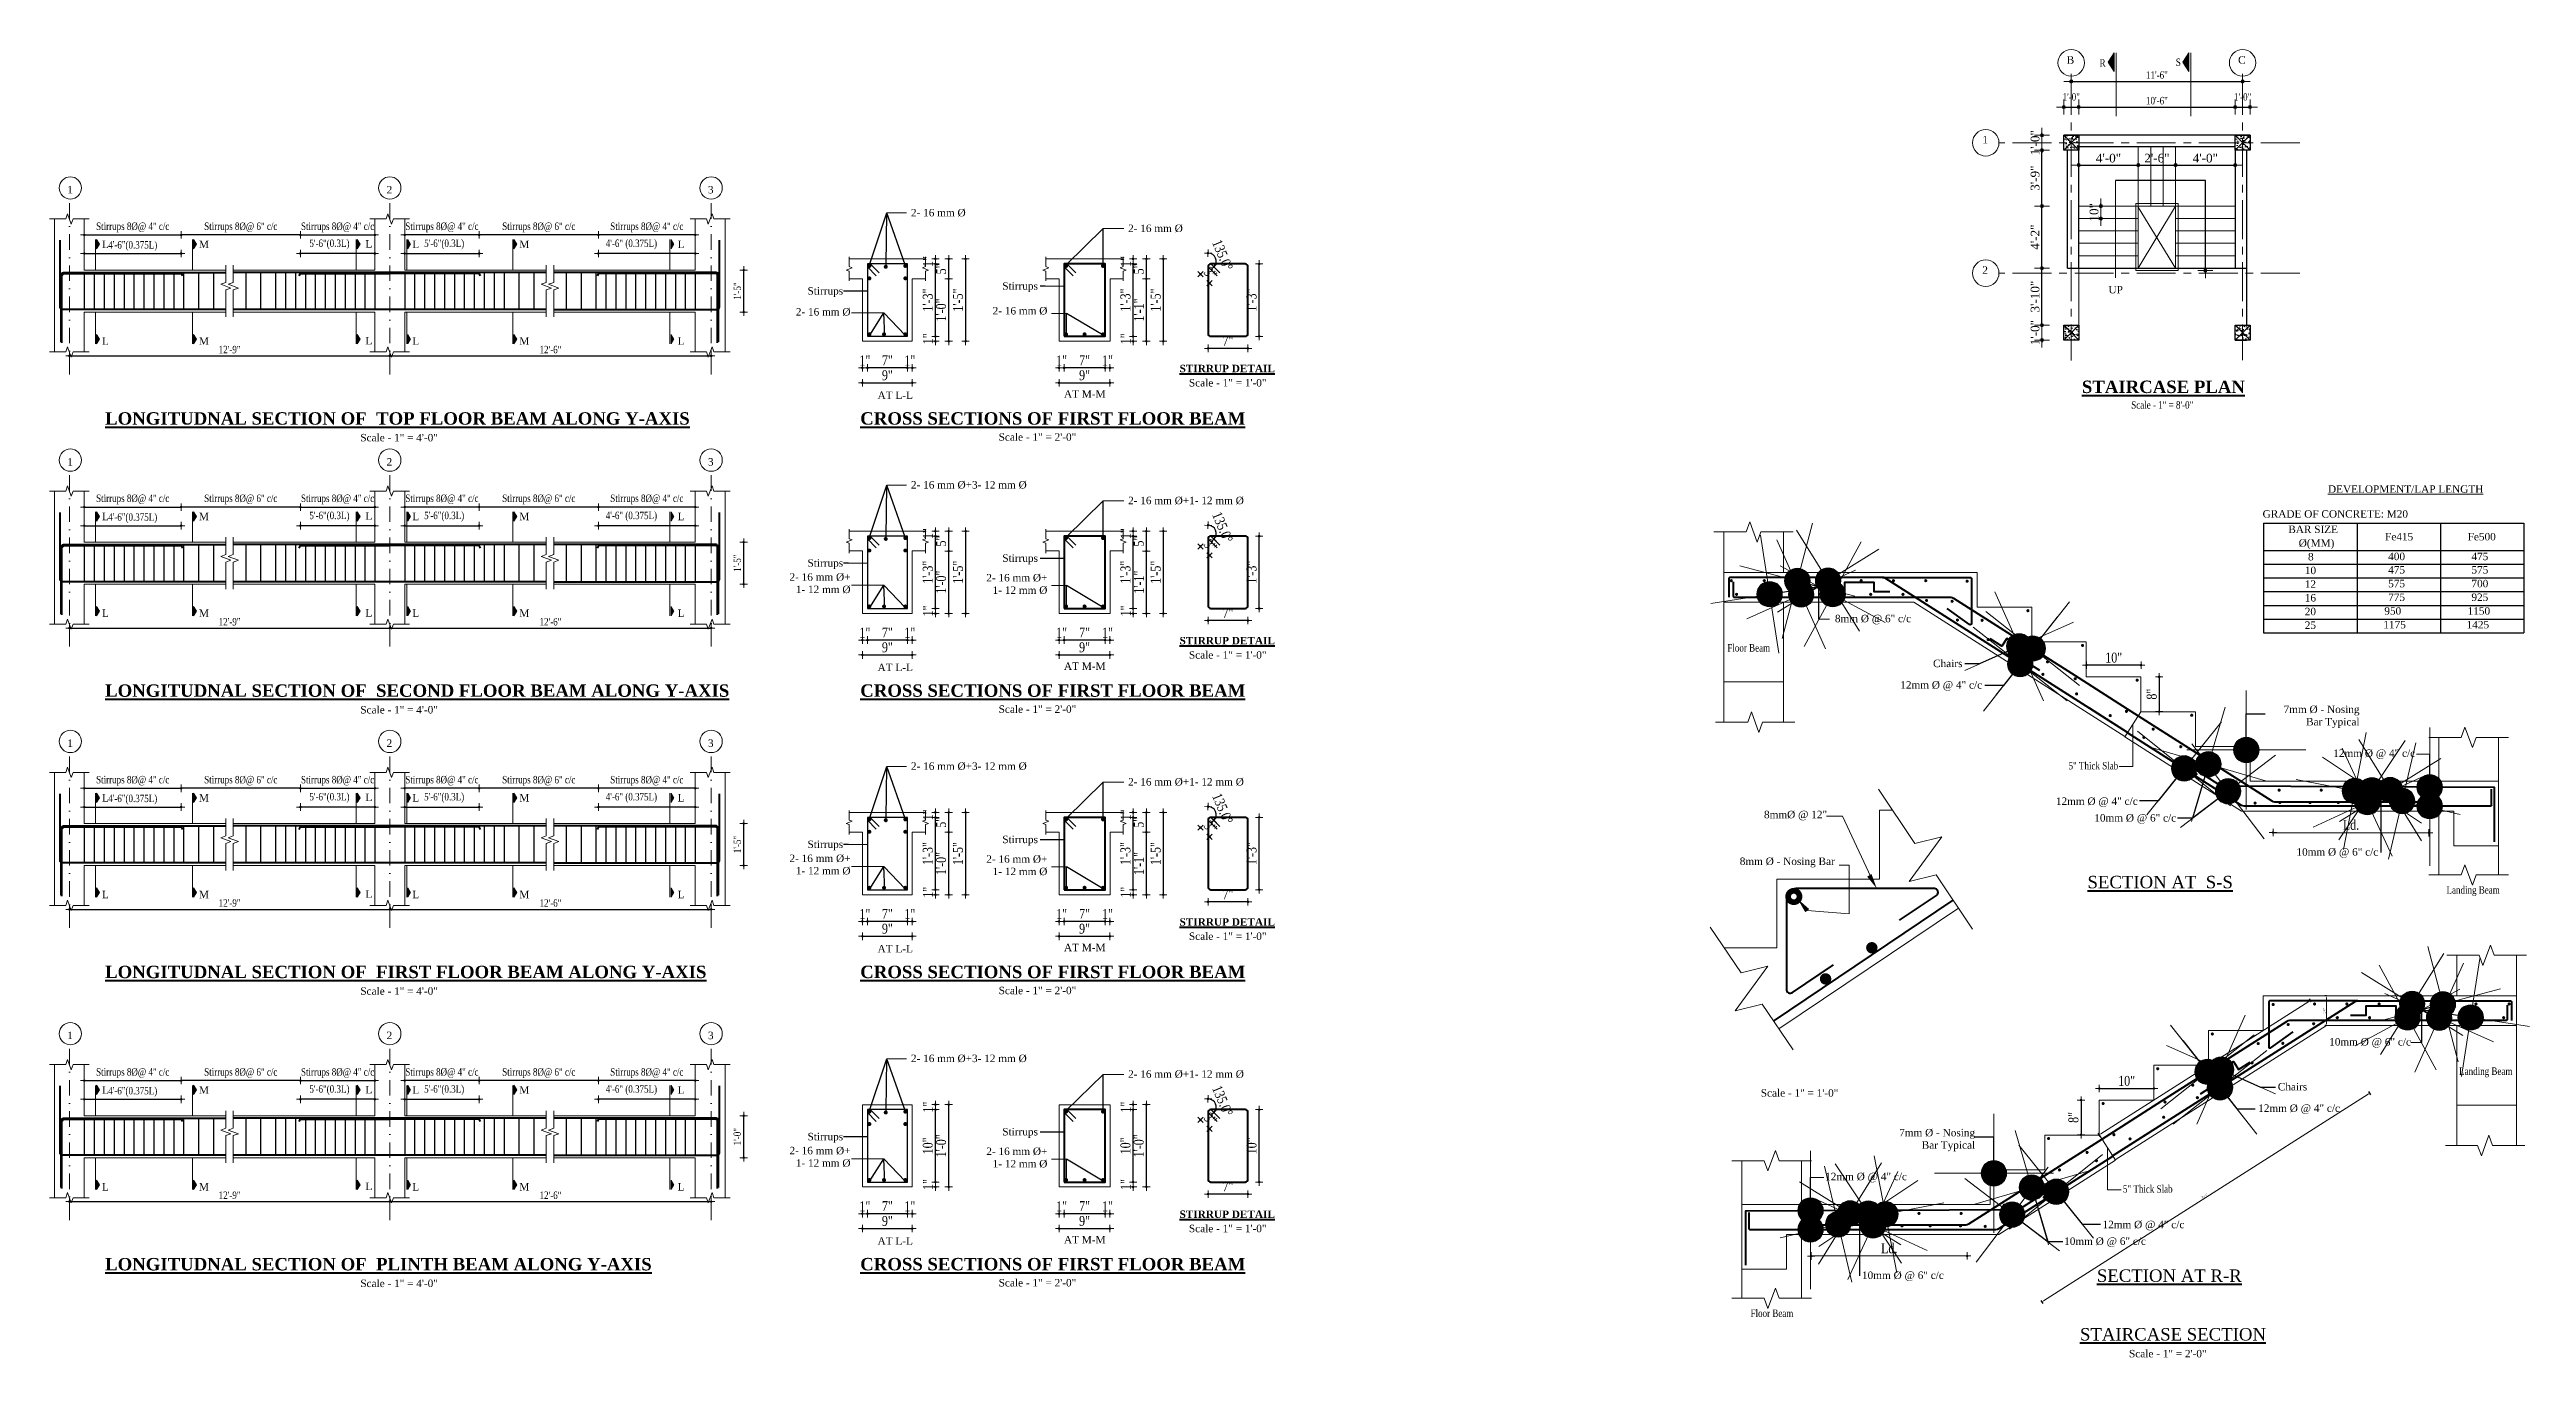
# Model space of a CAD drawing. Header units: feet. Extents: x 28652 to 66086, y -6769 to -640.
# Drawn here: x 56533 to 58527, y -1699 to -645 of the extents above; entities that cross this region are included whole.
import ezdxf

# ---------------------------------------------------------------- set-up
doc = ezdxf.new("R2010")
doc.units = ezdxf.units.FT
doc.header["$LTSCALE"] = 50
doc.header["$MEASUREMENT"] = 0
doc.header["$PDMODE"] = 34
doc.linetypes.add('CENTERX2', pattern=[4, 2.5, -0.5, 0.5, -0.5])
doc.linetypes.add('DASHDOTX2', pattern=[2, 1, -0.5, 0, -0.5])
for name, color, linetype, lineweight in [('DIM', 7, 'Continuous', 9), ('DIMENSION', 142, 'Continuous', 13), ('SES-CENTRE', 8, 'DASHDOTX2', 13), ('SES-DIMENSION', 142, 'Continuous', 13), ('SES-HACTH', 8, 'Continuous', 13), ('SES-Leader', 2, 'Continuous', 15), ('SES-REBARS', 1, 'Continuous', 40), ('SES-SLAB OUTLINE', 4, 'Continuous', 18), ('SES-Staircase', 134, 'Continuous', 13), ('SES-TEXT', 3, 'Continuous', 20), ('SES-TitleText', 7, 'Continuous', 40), ('SES-Wall Plan', 6, 'Continuous', 30)]:
    doc.layers.add(name, color=color, linetype=linetype, lineweight=lineweight)
doc.layers.add('SES-STIRRUP', color=10, linetype='Continuous')
doc.styles.add('1.8', font='times.ttf', dxfattribs={"width": 0.8, "height": 8})
doc.styles.add('1.8 str', font='times.ttf', dxfattribs={"width": 0.8, "height": 6})
doc.styles.add('7 INCH', font='times.ttf', dxfattribs={"height": 7})
doc.styles.add('arial', font='times.ttf')
doc.styles.add('SES-ARAIL', font='times.ttf', dxfattribs={"height": 6})
doc.styles.add('SES-Title Text', font='times.ttf', dxfattribs={"height": 10})
doc.dimstyles.new('1.2', dxfattribs={"dimscale": 0, "dimtxt": 8, "dimasz": 0.5, "dimexe": 2, "dimexo": 9, "dimgap": 2, "dimtad": 1, "dimdec": 0, "dimlfac": 0.25, "dimzin": 3, "dimdsep": 46, "dimlunit": 4, "dimtxsty": '1.8', "dimblk": 'DIM', "dimcen": 3, "dimdle": 3, "dimse1": 1, "dimse2": 1, "dimclrd": 256, "dimclre": 256, "dimclrt": 7, "dimadec": 1, "dimazin": 2, "dimtfac": 1, "dimtdec": 0, "dimtix": 1, "dimtofl": 0, "dimtmove": 2, "dimatfit": 3, "dimldrblk": 'ARW', "dimfxl": 2, "dimfrac": 2, "dimtolj": 2, "dimtzin": 0, "dimarcsym": 0})
doc.dimstyles.new('1.4', dxfattribs={"dimscale": 0, "dimtxt": 6, "dimasz": 0.5, "dimexe": 2, "dimexo": 9, "dimgap": 2, "dimtad": 1, "dimdec": 0, "dimlfac": 0.5, "dimzin": 3, "dimdsep": 46, "dimlunit": 4, "dimtxsty": '1.8 str', "dimblk": 'DIM', "dimcen": 3, "dimdle": 3, "dimse1": 1, "dimse2": 1, "dimclrd": 256, "dimclre": 256, "dimclrt": 7, "dimadec": 1, "dimazin": 2, "dimtfac": 1, "dimtdec": 0, "dimtix": 1, "dimtofl": 0, "dimtmove": 2, "dimatfit": 3, "dimldrblk": 'arrow', "dimfxl": 2, "dimfrac": 2, "dimtolj": 2, "dimtzin": 0, "dimarcsym": 0})
doc.dimstyles.new('1.8 str', dxfattribs={"dimscale": 0, "dimtxt": 6, "dimasz": 1, "dimexe": 2, "dimexo": 9, "dimgap": 2, "dimtad": 1, "dimdec": 0, "dimzin": 3, "dimdsep": 46, "dimlunit": 4, "dimtxsty": '1.8 str', "dimblk": 'DIM', "dimcen": 3, "dimdle": 3, "dimse1": 1, "dimse2": 1, "dimclrd": 256, "dimclre": 256, "dimclrt": 256, "dimadec": 1, "dimazin": 2, "dimtfac": 1, "dimtdec": 0, "dimtofl": 0, "dimtmove": 2, "dimatfit": 3, "dimldrblk": 'DSAFSADF', "dimfxl": 2, "dimfrac": 2, "dimtolj": 2, "dimtzin": 0, "dimarcsym": 0})
doc.dimstyles.new('7 INCH', dxfattribs={"dimscale": 0, "dimtxt": 7, "dimasz": 1, "dimexe": 2, "dimexo": 9, "dimgap": 2, "dimtad": 1, "dimdec": 0, "dimzin": 3, "dimdsep": 46, "dimlunit": 4, "dimtxsty": '7 INCH', "dimblk": 'DIM', "dimcen": 3, "dimdle": 3, "dimse1": 1, "dimse2": 1, "dimclrd": 256, "dimclre": 256, "dimclrt": 7, "dimadec": 1, "dimazin": 2, "dimtfac": 1, "dimtdec": 0, "dimtix": 1, "dimtofl": 0, "dimtmove": 2, "dimatfit": 3, "dimldrblk": 'DIM', "dimfxl": 2, "dimfrac": 2, "dimtolj": 2, "dimtzin": 0, "dimarcsym": 0})
doc.dimstyles.new('SECS', dxfattribs={"dimtxt": 0.06, "dimasz": 0.06, "dimexe": 0.06, "dimexo": 0, "dimgap": 0.04, "dimtad": 1, "dimdec": 0, "dimzin": 3, "dimdsep": 46, "dimlunit": 4, "dimtxsty": 'arial', "dimcen": 1.25, "dimclrd": 256, "dimclrt": 3, "dimadec": 0, "dimazin": 0, "dimtfac": 1, "dimtdec": 0, "dimtix": 1, "dimtofl": 0, "dimtmove": 2, "dimatfit": 1, "dimfxl": 0.06, "dimfxlon": 1, "dimtolj": 1, "dimtzin": 0, "dimlwd": -1, "dimarcsym": 0})

msp = doc.modelspace()

# ---------------------------------------------------------------- texts
at = {"layer": 'SES-TEXT', "ltscale": 10, "style": 'SES-ARAIL', "width": 0.8}
for s, p in [('R', (58183.44, -658.97)), ('S', (58244.81, -658.36))]:
    msp.add_text(s, height=6, rotation=360, dxfattribs=at).set_placement(p)
at = {"layer": 'SES-TEXT', "style": 'SES-ARAIL'}
for s, p in [('1', (56546.75, -760.99)), ('2', (56803.98, -760.99)), ('3', (57062.75, -760.99)), ('1', (56546.75, -980.17)), ('2', (56803.98, -980.17)), ('3', (57062.75, -980.17)), ('1', (56546.75, -1206.74)), ('2', (56803.98, -1206.74)), ('3', (57062.75, -1206.74)), ('1', (56546.75, -1442.13)), ('2', (56803.98, -1442.13)), ('3', (57062.75, -1442.13))]:
    msp.add_text(s, height=6, dxfattribs=at).set_placement(p)
at = {"layer": 'SES-TEXT', "ltscale": 10, "style": 'SES-ARAIL'}
for s, p in [('2- 16 mm %%C', (57226.21, -779.48)), ('2- 16 mm %%C', (57401.08, -792.1)), ('L', (56574.72, -804.99)), ('M', (56652.8, -804.99)), ('L', (56786.9, -804.63)), ('L', (56824.62, -804.99)), ('M', (56910.8, -804.99)), ('L', (57038.34, -804.99)), ('Stirrups', (57142.89, -842.45)), ('Stirrups', (57299.78, -838.53)), ('L', (56574.72, -882.92)), ('M', (56652.8, -882.92)), ('L', (56786.9, -882.56)), ('L', (56824.62, -882.92)), ('M', (56910.8, -882.92)), ('L', (57038.34, -882.92)), ('2- 16 mm %%C+3- 12 mm %%C ', (57226.21, -998.66)), ('2- 16 mm %%C+1- 12 mm %%C ', (57401.08, -1011.29)), ('L', (56574.72, -1024.18)), ('M', (56652.8, -1024.18)), ('L', (56786.9, -1023.81)), ('L', (56824.62, -1024.18)), ('M', (56910.8, -1024.18)), ('L', (57038.34, -1024.18)), ('Stirrups', (57142.89, -1061.63)), ('Stirrups', (57299.78, -1057.72)), ('L', (56574.72, -1102.1)), ('M', (56652.8, -1102.1)), ('L', (56786.9, -1101.74)), ('L', (56824.62, -1102.1)), ('M', (56910.8, -1102.1)), ('L', (57038.34, -1102.1)), ('2- 16 mm %%C+3- 12 mm %%C ', (57226.21, -1225.23)), ('2- 16 mm %%C+1- 12 mm %%C ', (57401.08, -1237.86)), ('L', (56574.72, -1250.74)), ('M', (56652.8, -1250.74)), ('L', (56786.9, -1250.38)), ('L', (56824.62, -1250.74)), ('M', (56910.8, -1250.74)), ('L', (57038.34, -1250.74)), ('Stirrups', (57142.89, -1288.2)), ('Stirrups', (57299.78, -1284.29)), ('L', (56574.72, -1328.67)), ('M', (56652.8, -1328.67)), ('L', (56786.9, -1328.31)), ('L', (56824.62, -1328.67)), ('M', (56910.8, -1328.67)), ('L', (57038.34, -1328.67)), ('2- 16 mm %%C+3- 12 mm %%C ', (57226.21, -1460.62)), ('2- 16 mm %%C+1- 12 mm %%C ', (57401.08, -1473.24)), ('L', (56574.72, -1486.13)), ('M', (56652.8, -1486.13)), ('L', (56786.9, -1485.77)), ('L', (56824.62, -1486.13)), ('M', (56910.8, -1486.13)), ('L', (57038.34, -1486.13)), ('Stirrups', (57299.78, -1519.67)), ('Stirrups', (57142.89, -1523.59)), ('L', (56574.72, -1564.06)), ('M', (56652.8, -1564.06)), ('L', (56786.9, -1563.7)), ('L', (56824.62, -1564.06)), ('M', (56910.8, -1564.06)), ('L', (57038.34, -1564.06))]:
    msp.add_text(s, height=6, dxfattribs=at).set_placement(p)
at = {"layer": 'SES-TEXT', "ltscale": 2, "style": 'SES-ARAIL'}
msp.add_text('UP', height=6, dxfattribs=at).set_placement((58190.62, -841.53))
at = {"layer": 'SES-TEXT', "color": 3, "style": 'SES-ARAIL'}
for s, p in [('BAR SIZE', (58335.4, -1034.52)), ('Fe415', (58413.34, -1040.42)), ('Fe500', (58479.84, -1040.42)), ('%%c(MM)', (58343.78, -1045.55)), ('8', (58351.28, -1056.58)), ('400', (58415.81, -1056.36)), ('475', (58482.87, -1056.36)), ('12', (58348.64, -1078.64)), ('10', (58348.71, -1067.61)), ('475', (58415.81, -1067.17)), ('575', (58415.81, -1078.2)), ('575', (58482.87, -1067.17)), ('700', (58482.87, -1078.2)), ('20', (58348.64, -1100.7)), ('16', (58348.64, -1089.67)), ('950', (58412.73, -1100.26)), ('775', (58415.81, -1089.23)), ('1150', (58479.79, -1100.26)), ('925', (58482.87, -1089.23)), ('25', (58348.64, -1111.73)), ('1175', (58411.94, -1111.29)), ('1425', (58479, -1111.29))]:
    msp.add_text(s, height=6, dxfattribs=at).set_placement(p)
at = {"layer": 'SES-TEXT', "ltscale": 10, "style": 'SES-ARAIL', "width": 0.8}
for s, p in [('Floor Beam ', (57883.66, -1129.98)), ('5" Thick Slab', (58158.42, -1224.89)), ('Landing Beam', (58462.82, -1324.96)), ('Landing Beam ', (58472.98, -1470.91)), ('5" Thick Slab', (58202.24, -1565.82)), ('Floor Beam', (57902.35, -1665.89))]:
    msp.add_text(s, height=6, dxfattribs=at).set_placement(p)
at = {"layer": 'SES-TEXT', "lineweight": 30, "char_height": 6, "width": 17.5966, "attachment_point": 2, "style": 'SES-ARAIL'}
for s, insert in [('B', (58160, -650.49)), ('C', (58298, -650.49)), ('1', (58091.27, -714.72)), ('2', (58091.27, -819.72))]:
    msp.add_mtext(s, dxfattribs=dict(at, insert=insert))
at = {"layer": 'SES-TEXT', "linetype": 'ByBlock', "char_height": 6, "style": 'SES-ARAIL'}
for s, insert, width, attachment_point in [('\\pxqr;2- 16 mm %%C', (57110.29, -853.34), 67.2481, 1), ('\\pxqr;2- 16 mm %%C', (57250.69, -852.49), 85.3707, 1), ('\\pxqr;2- 16 mm %%C+\\P1- 12 mm %%C ', (57110.29, -1066.91), 67.2481, 1), ('\\pxqr;2- 16 mm %%C+\\P1- 12 mm %%C ', (57250.69, -1067.49), 85.3707, 1), ('\\pxqr;7mm Ø - Nosing Bar Typical', (58392.76, -1173.48), 76.0194, 3), ('\\pxqr;2- 16 mm %%C+\\P1- 12 mm %%C ', (57110.29, -1293.48), 67.2481, 1), ('\\pxqr;2- 16 mm %%C+\\P1- 12 mm %%C ', (57250.69, -1294.06), 85.3707, 1), ('\\pxqr;7mm Ø - Nosing Bar Typical', (58007.19, -1514.41), 76.0194, 1), ('\\pxqr;2- 16 mm %%C+\\P1- 12 mm %%C ', (57110.29, -1528.86), 67.2481, 1), ('\\pxqr;2- 16 mm %%C+\\P1- 12 mm %%C ', (57250.69, -1529.45), 85.3707, 1)]:
    msp.add_mtext(s, dxfattribs=dict(at, insert=insert, width=width, attachment_point=attachment_point))
at = {"layer": 'SES-TEXT', "color": 3, "insert": (58314.73, -996.1), "char_height": 6, "width": 230.3432, "attachment_point": 1, "style": 'SES-ARAIL'}
msp.add_mtext('\\pxqc;{\\LDEVELOPMENT/LAP LENGTH\\P}\\P\\pq*;GRADE OF CONCRETE: M20', dxfattribs=at)
at = {"layer": 'SES-TEXT', "ltscale": 10, "char_height": 6, "style": 'SES-ARAIL'}
for s, insert, attachment_point in [('8mm %%C @ 6" c/c', (58031.66, -1100.35), 3), ('Chairs', (58072.98, -1136.51), 3), ('12mm %%C @ 4" c/c', (58088.82, -1153.81), 3), ('12mm %%C @ 4" c/c', (58437.55, -1208.82), 3), ('12mm %%C @ 4" c/c', (58214.14, -1247.49), 3), (' 8mm%%C @ 12" ', (57910.91, -1258.21), 1), ('8mm %%C - Nosing Bar', (57893.65, -1295.87), 1), ('10mm %%C @ 6" c/c', (58407.85, -1288.34), 3), ('10mm %%C @ 6" c/c', (58368.29, -1441.28), 1), ('12mm %%C @ 4" c/c', (58311.13, -1494.74), 1), ('Chairs', (58326.96, -1477.44), 1), ('12mm %%C @ 4" c/c', (57962.39, -1549.75), 1), ('12mm %%C @ 4" c/c', (58185.81, -1588.41), 1), ('10mm %%C @ 6" c/c', (57992.09, -1629.27), 1)]:
    msp.add_mtext(s, dxfattribs=dict(at, insert=insert, attachment_point=attachment_point))
at = {"layer": 'SES-TEXT', "ltscale": 10, "char_height": 6, "line_spacing_factor": 0.3, "style": 'SES-ARAIL'}
for insert, attachment_point in [((58179.17, -1260.93), 1), ((58220.77, -1601.86), 3)]:
    msp.add_mtext('10mm %%C @ 6" c/c', dxfattribs=dict(at, insert=insert, attachment_point=attachment_point))
at = {"layer": 'SES-TitleText', "ltscale": 10, "style": 'SES-ARAIL'}
for s, p in [('Scale - 1" = 1\'-0"', (57450.08, -916.49)), ('AT L-L', (57199.35, -926.54)), ('AT M-M', (57349.43, -925.54)), ('Scale - 1" = 4\'-0"', (56782.79, -960.67)), ('Scale - 1" = 2\'-0"', (57296.85, -960.19)), ('Scale - 1" = 1\'-0"', (57450.08, -1135.67)), ('AT L-L', (57199.35, -1145.72)), ('AT M-M', (57349.43, -1144.72)), ('Scale - 1" = 4\'-0"', (56782.79, -1179.85)), ('Scale - 1" = 2\'-0"', (57296.85, -1179.37)), ('Scale - 1" = 1\'-0"', (57450.08, -1362.24)), ('AT L-L', (57199.35, -1372.29)), ('AT M-M', (57349.43, -1371.29)), ('Scale - 1" = 4\'-0"', (56782.79, -1406.42)), ('Scale - 1" = 2\'-0"', (57296.85, -1405.94)), ('Scale - 1" = 1\'-0"', (57910.56, -1488.46)), ('Scale - 1" = 1\'-0"', (57450.08, -1597.63)), ('AT L-L', (57199.35, -1607.67)), ('AT M-M', (57349.43, -1606.67)), ('Scale - 1" = 4\'-0"', (56782.79, -1641.8)), ('Scale - 1" = 2\'-0"', (57296.85, -1641.32)), ('Scale - 1" = 2\'-0"', (58207.12, -1698.41))]:
    msp.add_text(s, height=6, dxfattribs=at).set_placement(p)
at = {"layer": 'SES-TitleText', "ltscale": 10, "style": 'SES-ARAIL', "width": 0.8}
msp.add_text('Scale - 1" = 8\'-0"', height=6, dxfattribs=at).set_placement((58208.89, -934.34))
at = {"layer": 'SES-TitleText', "style": 'SES-Title Text'}
for s, p in [('%%USECTION AT  S-S', (58173.7, -1320.61)), ('%%USECTION AT R-R', (58181.25, -1637.6))]:
    msp.add_text(s, height=10, dxfattribs=at).set_placement(p)
at = {"layer": 'SES-TitleText', "attachment_point": 1}
for s, insert, char_height, width, style in [('{\\fTimes New Roman|b1|i0|c0|p18;\\LSTIRRUP DETAIL}', (57442.52, -899), 6, 181.451, 'SES-ARAIL'), ('{\\fTimes New Roman|b1|i0|c0|p18;\\LSTAIRCASE PLAN}', (58169.15, -911.75), 10, 341.4927, 'SES-Title Text'), ('{\\fTimes New Roman|b1|i0|c0|p18;\\LLONGITUDNAL SECTION OF  TOP FLOOR BEAM ALONG Y-AXIS}', (56577.24, -937.23), 10, 521.0009, 'SES-Title Text'), ('{\\fTimes New Roman|b1|i0|c0|p18;\\LCROSS SECTIONS OF FIRST FLOOR BEAM }', (57185.37, -937.21), 10, 521.0009, 'SES-Title Text'), ('{\\fTimes New Roman|b1|i0|c0|p18;\\LSTIRRUP DETAIL}', (57442.52, -1118.18), 6, 181.451, 'SES-ARAIL'), ('{\\fTimes New Roman|b1|i0|c0|p18;\\LLONGITUDNAL SECTION OF  SECOND FLOOR BEAM ALONG Y-AXIS}', (56577.24, -1156.41), 10, 521.0009, 'SES-Title Text'), ('{\\fTimes New Roman|b1|i0|c0|p18;\\LCROSS SECTIONS OF FIRST FLOOR BEAM }', (57185.37, -1156.39), 10, 521.0009, 'SES-Title Text'), ('{\\fTimes New Roman|b1|i0|c0|p18;\\LSTIRRUP DETAIL}', (57442.52, -1344.75), 6, 181.451, 'SES-ARAIL'), ('{\\fTimes New Roman|b1|i0|c0|p18;\\LLONGITUDNAL SECTION OF  FIRST FLOOR BEAM ALONG Y-AXIS}', (56577.24, -1382.98), 10, 521.0009, 'SES-Title Text'), ('{\\fTimes New Roman|b1|i0|c0|p18;\\LCROSS SECTIONS OF FIRST FLOOR BEAM }', (57185.37, -1382.96), 10, 521.0009, 'SES-Title Text'), ('{\\fTimes New Roman|b1|i0|c0|p18;\\LSTIRRUP DETAIL}', (57442.52, -1580.14), 6, 181.451, 'SES-ARAIL'), ('{\\fTimes New Roman|b1|i0|c0|p18;\\LLONGITUDNAL SECTION OF  PLINTH BEAM ALONG Y-AXIS}', (56577.24, -1618.37), 10, 521.0009, 'SES-Title Text'), ('{\\fTimes New Roman|b1|i0|c0|p18;\\LCROSS SECTIONS OF FIRST FLOOR BEAM }', (57185.37, -1618.34), 10, 521.0009, 'SES-Title Text'), ('\\LSTAIRCASE SECTION', (58167.63, -1674.85), 10, 212.0318, 'SES-Title Text')]:
    msp.add_mtext(s, dxfattribs=dict(at, insert=insert, char_height=char_height, width=width, style=style))

# ---------------------------------------------------------------- blocks, each defined once
blk = doc.blocks.new('DIM')
at = {"layer": 'DIMENSION'}
h = blk.add_hatch(color=256, dxfattribs=at)
h.paths.add_polyline_path([(0, 1.3), (0, 0), (1.3, 0, 0.414214)])
h.paths.add_polyline_path([(1.3, 0), (0, 0), (0, -1.3, 0.414214)])
h.paths.add_polyline_path([(0, 0), (-1.3, 0, 0.414214), (0, -1.3)])
h.paths.add_polyline_path([(0, 1.3, 0.414214), (-1.3, 0), (0, 0)])
for p, q in [((-6, 0), (6, 0)), ((0, 6), (0, -6))]:
    blk.add_line(p, q, dxfattribs=at)
blk.add_circle((0, 0), 1.28, dxfattribs=at)
blk = doc.blocks.new('*D540')
at = {"layer": 'Defpoints', "color": 0, "ltscale": 10, "transparency": 16777216}
for p in [(56638.5, -1490.6), (56560.5, -1511.3), (56638.5, -1514)]:
    blk.add_point(p, dxfattribs=at)
at = {"layer": 'SES-DIMENSION', "lineweight": -2, "ltscale": 10, "transparency": 16777216}
blk.add_line((56561, -1490.6), (56638, -1490.6), dxfattribs=at)
at = {"layer": 'SES-DIMENSION', "lineweight": -2, "ltscale": 10, "transparency": 16777216, "xscale": 0.5, "yscale": 0.5, "zscale": 0.5, "rotation": 180}
blk.add_blockref('DIM', (56560.5, -1490.6), dxfattribs=at)
at = {"layer": 'SES-DIMENSION', "lineweight": -2, "ltscale": 10, "transparency": 16777216, "xscale": 0.5, "yscale": 0.5, "zscale": 0.5}
blk.add_blockref('DIM', (56638.5, -1490.6), dxfattribs=at)
at = {"layer": 'SES-DIMENSION', "color": 7, "ltscale": 10, "transparency": 16777216, "insert": (56599.5, -1484.6), "char_height": 6, "attachment_point": 5, "style": '1.8 str'}
blk.add_mtext('\\A2;4\'-6"(0.375L)', dxfattribs=at)
blk = doc.blocks.new('arrow')
at = {"layer": 'DIMENSION'}
blk.add_lwpolyline([(1.2, 0, 0, 2.1, 0), (-2.3, 0, 0, 0, 0), (1.2, 0, 0, 0, 0)], format="xyseb", dxfattribs=at)
blk = doc.blocks.new('*D561')
at = {"layer": 'Defpoints', "color": 0, "ltscale": 10, "transparency": 16777216}
for p in [(56638.5, -1475.5), (56560.5, -1487.5), (56638.5, -1492.1)]:
    blk.add_point(p, dxfattribs=at)
at = {"layer": 'SES-DIMENSION', "lineweight": -2, "ltscale": 10, "transparency": 16777216}
blk.add_line((56561, -1475.5), (56638, -1475.5), dxfattribs=at)
at = {"layer": 'SES-DIMENSION', "lineweight": -2, "ltscale": 10, "transparency": 16777216, "xscale": 0.5, "yscale": 0.5, "zscale": 0.5, "rotation": 180}
blk.add_blockref('DIM', (56560.5, -1475.5), dxfattribs=at)
at = {"layer": 'SES-DIMENSION', "lineweight": -2, "ltscale": 10, "transparency": 16777216, "xscale": 0.5, "yscale": 0.5, "zscale": 0.5}
blk.add_blockref('DIM', (56638.5, -1475.5), dxfattribs=at)
at = {"layer": 'SES-DIMENSION', "color": 7, "ltscale": 10, "transparency": 16777216, "insert": (56599.5, -1469.5), "char_height": 6, "attachment_point": 5, "style": '1.8 str'}
blk.add_mtext('\\A2;Stirrups 8%%C@ 4" c/c', dxfattribs=at)
blk = doc.blocks.new('*D562')
at = {"layer": 'Defpoints', "color": 0, "ltscale": 10, "transparency": 16777216}
for p in [(56734.5, -1490.6), (56734.5, -1506.6), (56794.5, -1511.3)]:
    blk.add_point(p, dxfattribs=at)
at = {"layer": 'SES-DIMENSION', "lineweight": -2, "ltscale": 10, "transparency": 16777216}
blk.add_line((56794, -1490.6), (56735, -1490.6), dxfattribs=at)
at = {"layer": 'SES-DIMENSION', "lineweight": -2, "ltscale": 10, "transparency": 16777216, "xscale": 0.5, "yscale": 0.5, "zscale": 0.5, "rotation": 180}
blk.add_blockref('DIM', (56734.5, -1490.6), dxfattribs=at)
at = {"layer": 'SES-DIMENSION', "lineweight": -2, "ltscale": 10, "transparency": 16777216, "xscale": 0.5, "yscale": 0.5, "zscale": 0.5}
blk.add_blockref('DIM', (56794.5, -1490.6), dxfattribs=at)
at = {"layer": 'SES-DIMENSION', "color": 7, "ltscale": 10, "transparency": 16777216, "insert": (56757.9, -1483.2), "char_height": 6, "attachment_point": 5, "style": '1.8 str'}
blk.add_mtext('\\A2;5\'-6"(0.3L)', dxfattribs=at)
blk = doc.blocks.new('*D563')
at = {"layer": 'Defpoints', "color": 0, "ltscale": 10, "transparency": 16777216}
for p in [(56794.5, -1475.5), (56794.5, -1489.1), (56734.5, -1506.6)]:
    blk.add_point(p, dxfattribs=at)
at = {"layer": 'SES-DIMENSION', "lineweight": -2, "ltscale": 10, "transparency": 16777216}
blk.add_line((56735, -1475.5), (56794, -1475.5), dxfattribs=at)
at = {"layer": 'SES-DIMENSION', "lineweight": -2, "ltscale": 10, "transparency": 16777216, "xscale": 0.5, "yscale": 0.5, "zscale": 0.5, "rotation": 180}
blk.add_blockref('DIM', (56734.5, -1475.5), dxfattribs=at)
at = {"layer": 'SES-DIMENSION', "lineweight": -2, "ltscale": 10, "transparency": 16777216, "xscale": 0.5, "yscale": 0.5, "zscale": 0.5}
blk.add_blockref('DIM', (56794.5, -1475.5), dxfattribs=at)
at = {"layer": 'SES-DIMENSION', "color": 7, "ltscale": 10, "transparency": 16777216, "insert": (56764.5, -1469.5), "char_height": 6, "attachment_point": 5, "style": '1.8 str'}
blk.add_mtext('\\A2;Stirrups 8%%C@ 4" c/c', dxfattribs=at)
blk = doc.blocks.new('*D564')
at = {"layer": 'Defpoints', "color": 0, "ltscale": 10, "transparency": 16777216}
for p in [(56974.5, -1490.6), (56974.5, -1514), (57052.5, -1511.3)]:
    blk.add_point(p, dxfattribs=at)
at = {"layer": 'SES-DIMENSION', "lineweight": -2, "ltscale": 10, "transparency": 16777216}
blk.add_line((57052, -1490.6), (56975, -1490.6), dxfattribs=at)
at = {"layer": 'SES-DIMENSION', "lineweight": -2, "ltscale": 10, "transparency": 16777216, "xscale": 0.5, "yscale": 0.5, "zscale": 0.5, "rotation": 180}
blk.add_blockref('DIM', (56974.5, -1490.6), dxfattribs=at)
at = {"layer": 'SES-DIMENSION', "lineweight": -2, "ltscale": 10, "transparency": 16777216, "xscale": 0.5, "yscale": 0.5, "zscale": 0.5}
blk.add_blockref('DIM', (57052.5, -1490.6), dxfattribs=at)
at = {"layer": 'SES-DIMENSION', "color": 7, "ltscale": 10, "transparency": 16777216, "insert": (57001.1, -1483.2), "char_height": 6, "attachment_point": 5, "style": '1.8 str'}
blk.add_mtext('\\A2;4\'-6" (0.375L)', dxfattribs=at)
blk = doc.blocks.new('*D565')
at = {"layer": 'Defpoints', "color": 0, "ltscale": 10, "transparency": 16777216}
for p in [(56974.5, -1475.5), (56974.5, -1492.1), (57052.5, -1487.5)]:
    blk.add_point(p, dxfattribs=at)
at = {"layer": 'SES-DIMENSION', "lineweight": -2, "ltscale": 10, "transparency": 16777216}
blk.add_line((57052, -1475.5), (56975, -1475.5), dxfattribs=at)
at = {"layer": 'SES-DIMENSION', "lineweight": -2, "ltscale": 10, "transparency": 16777216, "xscale": 0.5, "yscale": 0.5, "zscale": 0.5, "rotation": 180}
blk.add_blockref('DIM', (56974.5, -1475.5), dxfattribs=at)
at = {"layer": 'SES-DIMENSION', "lineweight": -2, "ltscale": 10, "transparency": 16777216, "xscale": 0.5, "yscale": 0.5, "zscale": 0.5}
blk.add_blockref('DIM', (57052.5, -1475.5), dxfattribs=at)
at = {"layer": 'SES-DIMENSION', "color": 7, "ltscale": 10, "transparency": 16777216, "insert": (57013.5, -1469.5), "char_height": 6, "attachment_point": 5, "style": '1.8 str'}
blk.add_mtext('\\A2;Stirrups 8%%C@ 4" c/c', dxfattribs=at)
blk = doc.blocks.new('*D566')
at = {"layer": 'Defpoints', "color": 0, "ltscale": 10, "transparency": 16777216}
for p in [(56878.5, -1490.6), (56818.5, -1511.3), (56878.5, -1506.6)]:
    blk.add_point(p, dxfattribs=at)
at = {"layer": 'SES-DIMENSION', "lineweight": -2, "ltscale": 10, "transparency": 16777216}
blk.add_line((56819, -1490.6), (56878, -1490.6), dxfattribs=at)
at = {"layer": 'SES-DIMENSION', "lineweight": -2, "ltscale": 10, "transparency": 16777216, "xscale": 0.5, "yscale": 0.5, "zscale": 0.5, "rotation": 180}
blk.add_blockref('DIM', (56818.5, -1490.6), dxfattribs=at)
at = {"layer": 'SES-DIMENSION', "lineweight": -2, "ltscale": 10, "transparency": 16777216, "xscale": 0.5, "yscale": 0.5, "zscale": 0.5}
blk.add_blockref('DIM', (56878.5, -1490.6), dxfattribs=at)
at = {"layer": 'SES-DIMENSION', "color": 7, "ltscale": 10, "transparency": 16777216, "insert": (56850.3, -1483.2), "char_height": 6, "attachment_point": 5, "style": '1.8 str'}
blk.add_mtext('\\A2;5\'-6"(0.3L)', dxfattribs=at)
blk = doc.blocks.new('*D567')
at = {"layer": 'Defpoints', "color": 0, "ltscale": 10, "transparency": 16777216}
for p in [(56878.5, -1475.5), (56974.5, -1492.1), (56878.5, -1506.6)]:
    blk.add_point(p, dxfattribs=at)
at = {"layer": 'SES-DIMENSION', "lineweight": -2, "ltscale": 10, "transparency": 16777216}
blk.add_line((56974, -1475.5), (56879, -1475.5), dxfattribs=at)
at = {"layer": 'SES-DIMENSION', "lineweight": -2, "ltscale": 10, "transparency": 16777216, "xscale": 0.5, "yscale": 0.5, "zscale": 0.5, "rotation": 180}
blk.add_blockref('DIM', (56878.5, -1475.5), dxfattribs=at)
at = {"layer": 'SES-DIMENSION', "lineweight": -2, "ltscale": 10, "transparency": 16777216, "xscale": 0.5, "yscale": 0.5, "zscale": 0.5}
blk.add_blockref('DIM', (56974.5, -1475.5), dxfattribs=at)
at = {"layer": 'SES-DIMENSION', "color": 7, "ltscale": 10, "transparency": 16777216, "insert": (56926.5, -1469.5), "char_height": 6, "attachment_point": 5, "style": '1.8 str'}
blk.add_mtext('\\A2;Stirrups 8%%C@ 6" c/c', dxfattribs=at)
blk = doc.blocks.new('*D568')
at = {"layer": 'Defpoints', "color": 0, "ltscale": 10, "transparency": 16777216}
for p in [(56818.5, -1475.5), (56818.5, -1489.1), (56878.5, -1506.6)]:
    blk.add_point(p, dxfattribs=at)
at = {"layer": 'SES-DIMENSION', "lineweight": -2, "ltscale": 10, "transparency": 16777216}
blk.add_line((56878, -1475.5), (56819, -1475.5), dxfattribs=at)
at = {"layer": 'SES-DIMENSION', "lineweight": -2, "ltscale": 10, "transparency": 16777216, "xscale": 0.5, "yscale": 0.5, "zscale": 0.5, "rotation": 180}
blk.add_blockref('DIM', (56818.5, -1475.5), dxfattribs=at)
at = {"layer": 'SES-DIMENSION', "lineweight": -2, "ltscale": 10, "transparency": 16777216, "xscale": 0.5, "yscale": 0.5, "zscale": 0.5}
blk.add_blockref('DIM', (56878.5, -1475.5), dxfattribs=at)
at = {"layer": 'SES-DIMENSION', "color": 7, "ltscale": 10, "transparency": 16777216, "insert": (56848.5, -1469.5), "char_height": 6, "attachment_point": 5, "style": '1.8 str'}
blk.add_mtext('\\A2;Stirrups 8%%C@ 4" c/c', dxfattribs=at)
blk = doc.blocks.new('*D569')
at = {"layer": 'Defpoints', "color": 0, "ltscale": 10, "transparency": 16777216}
for p in [(57087.3, -1503.8), (57091.5, -1503.8), (57087.3, -1537.6)]:
    blk.add_point(p, dxfattribs=at)
at = {"layer": 'SES-DIMENSION', "lineweight": -2, "ltscale": 10, "transparency": 16777216}
blk.add_line((57091.5, -1537.1), (57091.5, -1504.3), dxfattribs=at)
at = {"layer": 'SES-DIMENSION', "lineweight": -2, "ltscale": 10, "transparency": 16777216, "xscale": 0.5, "yscale": 0.5, "zscale": 0.5}
for p, rotation in [((57091.5, -1503.8), 90), ((57091.5, -1537.6), 270)]:
    blk.add_blockref('DIM', p, dxfattribs=dict(at, rotation=rotation))
at = {"layer": 'SES-DIMENSION', "color": 7, "ltscale": 10, "transparency": 16777216, "insert": (57086.4, -1520.7), "char_height": 6, "attachment_point": 5, "rotation": 90, "style": '1.8 str'}
blk.add_mtext('\\A2;1\'-0"', dxfattribs=at)
blk = doc.blocks.new('*D570')
at = {"layer": 'Defpoints', "color": 0, "ltscale": 10, "transparency": 16777216}
for p in [(56806.5, -1573), (57065.3, -1573), (57065.3, -1573)]:
    blk.add_point(p, dxfattribs=at)
at = {"layer": 'SES-DIMENSION', "lineweight": -2, "ltscale": 10, "transparency": 16777216}
blk.add_line((56807, -1573), (57064.8, -1573), dxfattribs=at)
at = {"layer": 'SES-DIMENSION', "lineweight": -2, "ltscale": 10, "transparency": 16777216, "xscale": 0.5, "yscale": 0.5, "zscale": 0.5, "rotation": 180}
blk.add_blockref('DIM', (56806.5, -1573), dxfattribs=at)
at = {"layer": 'SES-DIMENSION', "lineweight": -2, "ltscale": 10, "transparency": 16777216, "xscale": 0.5, "yscale": 0.5, "zscale": 0.5}
blk.add_blockref('DIM', (57065.3, -1573), dxfattribs=at)
at = {"layer": 'SES-DIMENSION', "color": 7, "ltscale": 10, "transparency": 16777216, "insert": (56935.9, -1567.9), "char_height": 6, "attachment_point": 5, "style": '1.8 str'}
blk.add_mtext('\\A2;12\'-6"', dxfattribs=at)
blk = doc.blocks.new('*D571')
at = {"layer": 'Defpoints', "color": 0, "ltscale": 10, "transparency": 16777216}
for p in [(56638.5, -1475.5), (56734.5, -1493.6), (56638.5, -1514)]:
    blk.add_point(p, dxfattribs=at)
at = {"layer": 'SES-DIMENSION', "lineweight": -2, "ltscale": 10, "transparency": 16777216}
blk.add_line((56734, -1475.5), (56639, -1475.5), dxfattribs=at)
at = {"layer": 'SES-DIMENSION', "lineweight": -2, "ltscale": 10, "transparency": 16777216, "xscale": 0.5, "yscale": 0.5, "zscale": 0.5, "rotation": 180}
blk.add_blockref('DIM', (56638.5, -1475.5), dxfattribs=at)
at = {"layer": 'SES-DIMENSION', "lineweight": -2, "ltscale": 10, "transparency": 16777216, "xscale": 0.5, "yscale": 0.5, "zscale": 0.5}
blk.add_blockref('DIM', (56734.5, -1475.5), dxfattribs=at)
at = {"layer": 'SES-DIMENSION', "color": 7, "ltscale": 10, "transparency": 16777216, "insert": (56686.5, -1469.5), "char_height": 6, "attachment_point": 5, "style": '1.8 str'}
blk.add_mtext('\\A2;Stirrups 8%%C@ 6" c/c', dxfattribs=at)
blk = doc.blocks.new('*D572')
at = {"layer": 'Defpoints', "color": 0, "ltscale": 10, "transparency": 16777216}
for p in [(56548.5, -1573), (56806.5, -1571.9), (56806.5, -1573)]:
    blk.add_point(p, dxfattribs=at)
at = {"layer": 'SES-DIMENSION', "lineweight": -2, "ltscale": 10, "transparency": 16777216}
blk.add_line((56549, -1573), (56806, -1573), dxfattribs=at)
at = {"layer": 'SES-DIMENSION', "lineweight": -2, "ltscale": 10, "transparency": 16777216, "xscale": 0.5, "yscale": 0.5, "zscale": 0.5, "rotation": 180}
blk.add_blockref('DIM', (56548.5, -1573), dxfattribs=at)
at = {"layer": 'SES-DIMENSION', "lineweight": -2, "ltscale": 10, "transparency": 16777216, "xscale": 0.5, "yscale": 0.5, "zscale": 0.5}
blk.add_blockref('DIM', (56806.5, -1573), dxfattribs=at)
at = {"layer": 'SES-DIMENSION', "color": 7, "ltscale": 10, "transparency": 16777216, "insert": (56677.5, -1567.9), "char_height": 6, "attachment_point": 5, "style": '1.8 str'}
blk.add_mtext('\\A2;12\'-9"', dxfattribs=at)
blk = doc.blocks.new('*D573')
at = {"layer": 'Defpoints', "color": 0, "ltscale": 10, "transparency": 16777216}
for p in [(57465.5, -1554.9), (57497.6, -1554.9), (57465.5, -1566.9)]:
    blk.add_point(p, dxfattribs=at)
at = {"layer": 'SES-DIMENSION', "lineweight": -2, "ltscale": 10, "transparency": 16777216}
blk.add_line((57497.1, -1566.9), (57466, -1566.9), dxfattribs=at)
at = {"layer": 'SES-DIMENSION', "lineweight": -2, "ltscale": 10, "transparency": 16777216, "xscale": 0.5, "yscale": 0.5, "zscale": 0.5, "rotation": 180}
blk.add_blockref('DIM', (57465.5, -1566.9), dxfattribs=at)
at = {"layer": 'SES-DIMENSION', "lineweight": -2, "ltscale": 10, "transparency": 16777216, "xscale": 0.5, "yscale": 0.5, "zscale": 0.5}
blk.add_blockref('DIM', (57497.6, -1566.9), dxfattribs=at)
at = {"layer": 'SES-DIMENSION', "color": 7, "ltscale": 10, "transparency": 16777216, "insert": (57481.5, -1560.8), "char_height": 8, "attachment_point": 5, "style": '1.8'}
blk.add_mtext('\\A2;7"', dxfattribs=at)
blk = doc.blocks.new('ARW')
at = {"layer": 'DIMENSION'}
blk.add_lwpolyline([(-0.5, 0, 0, 3, 0), (-5.5, 0, 0, 0, 0), (-0.5, 0, 0, 0, 0)], format="xyseb", dxfattribs=at)
blk = doc.blocks.new('*D574')
at = {"layer": 'Defpoints', "color": 0, "ltscale": 10, "transparency": 16777216}
for p in [(57491.7, -1498.9), (57506.6, -1498.9), (57491.7, -1557.2)]:
    blk.add_point(p, dxfattribs=at)
at = {"layer": 'SES-DIMENSION', "lineweight": -2, "ltscale": 10, "transparency": 16777216}
blk.add_line((57506.6, -1556.7), (57506.6, -1499.4), dxfattribs=at)
at = {"layer": 'SES-DIMENSION', "lineweight": -2, "ltscale": 10, "transparency": 16777216, "xscale": 0.5, "yscale": 0.5, "zscale": 0.5}
for p, rotation in [((57506.6, -1498.9), 90), ((57506.6, -1557.2), 270)]:
    blk.add_blockref('DIM', p, dxfattribs=dict(at, rotation=rotation))
at = {"layer": 'SES-DIMENSION', "color": 7, "ltscale": 10, "transparency": 16777216, "insert": (57500.5, -1528.1), "char_height": 8, "attachment_point": 5, "rotation": 90, "style": '1.8'}
blk.add_mtext('\\A2;10"', dxfattribs=at)
blk = doc.blocks.new('*D575')
at = {"layer": 'Defpoints', "color": 0, "ltscale": 10, "transparency": 16777216}
for p in [(57459.4, -1507.2), (57465.5, -1501.2), (57472.7, -1508.4)]:
    blk.add_point(p, dxfattribs=at)
at = {"layer": 'SES-DIMENSION', "lineweight": -2, "ltscale": 10, "transparency": 16777216}
for p, q in [((57459.1, -1506.9), (57458.7, -1506.5)), ((57467, -1514.8), (57467.4, -1515.1))]:
    blk.add_line(p, q, dxfattribs=at)
at = {"layer": 'SES-DIMENSION', "lineweight": -2, "ltscale": 10, "transparency": 16777216, "xscale": 0.5, "yscale": 0.5, "zscale": 0.5}
for p, rotation in [((57459.4, -1507.2), 315.0000000001012), ((57466.6, -1514.4), 135.0000000001012)]:
    blk.add_blockref('DIM', p, dxfattribs=dict(at, rotation=rotation))
at = {"layer": 'SES-DIMENSION', "color": 7, "ltscale": 10, "transparency": 16777216, "insert": (57467.3, -1506.5), "char_height": 8, "attachment_point": 5, "rotation": 315, "style": '1.8'}
blk.add_mtext('\\A2;3"', dxfattribs=at)
blk = doc.blocks.new('*D576')
at = {"layer": 'Defpoints', "color": 0, "ltscale": 10, "transparency": 16777216}
for p in [(57465.5, -1501.2), (57467.7, -1498.9), (57471.9, -1496.7), (57475, -1506.1), (57465.5, -1554.9)]:
    blk.add_point(p, dxfattribs=at)
at = {"layer": 'SES-DIMENSION', "lineweight": -2, "ltscale": 10, "transparency": 16777216}
blk.add_arc((57465.5, -1496.7), 6.46, 319.4364, 85.5636, dxfattribs=at)
at = {"layer": 'SES-DIMENSION', "lineweight": -2, "ltscale": 10, "transparency": 16777216, "xscale": 0.5, "yscale": 0.5, "zscale": 0.5}
for p, rotation in [((57465.5, -1490.2), 177.7817756541048), ((57470.1, -1501.2), 227.218224345915)]:
    blk.add_blockref('DIM', p, dxfattribs=dict(at, rotation=rotation))
at = {"layer": 'SES-DIMENSION', "color": 7, "ltscale": 10, "transparency": 16777216, "insert": (57477.1, -1491.9), "char_height": 8, "attachment_point": 5, "rotation": 292.5, "style": '1.8'}
blk.add_mtext('\\A2;135.0°', dxfattribs=at)
blk = doc.blocks.new('*D541')
at = {"layer": 'Defpoints', "color": 0, "ltscale": 10, "transparency": 16777216}
for p in [(57223.3, -1565.9), (57227.3, -1569.9), (57223.3, -1582.7)]:
    blk.add_point(p, dxfattribs=at)
at = {"layer": 'SES-DIMENSION', "lineweight": -2, "ltscale": 10, "transparency": 16777216}
for p, q in [((57222.8, -1582.7), (57222.3, -1582.7)), ((57227.8, -1582.7), (57228.3, -1582.7))]:
    blk.add_line(p, q, dxfattribs=at)
at = {"layer": 'SES-DIMENSION', "lineweight": -2, "ltscale": 10, "transparency": 16777216, "xscale": 0.5, "yscale": 0.5, "zscale": 0.5}
blk.add_blockref('DIM', (57223.3, -1582.7), dxfattribs=at)
at = {"layer": 'SES-DIMENSION', "lineweight": -2, "ltscale": 10, "transparency": 16777216, "xscale": 0.5, "yscale": 0.5, "zscale": 0.5, "rotation": 180}
blk.add_blockref('DIM', (57227.3, -1582.7), dxfattribs=at)
at = {"layer": 'SES-DIMENSION', "color": 7, "ltscale": 10, "transparency": 16777216, "insert": (57225.3, -1576.7), "char_height": 8, "attachment_point": 5, "style": '1.8'}
blk.add_mtext('\\A2;1"', dxfattribs=at)
blk = doc.blocks.new('*D542')
at = {"layer": 'Defpoints', "color": 0, "ltscale": 10, "transparency": 16777216}
for p in [(57191.1, -1565.9), (57223.3, -1565.9), (57191.1, -1582.7)]:
    blk.add_point(p, dxfattribs=at)
at = {"layer": 'SES-DIMENSION', "lineweight": -2, "ltscale": 10, "transparency": 16777216}
blk.add_line((57222.8, -1582.7), (57191.6, -1582.7), dxfattribs=at)
at = {"layer": 'SES-DIMENSION', "lineweight": -2, "ltscale": 10, "transparency": 16777216, "xscale": 0.5, "yscale": 0.5, "zscale": 0.5, "rotation": 180}
blk.add_blockref('DIM', (57191.1, -1582.7), dxfattribs=at)
at = {"layer": 'SES-DIMENSION', "lineweight": -2, "ltscale": 10, "transparency": 16777216, "xscale": 0.5, "yscale": 0.5, "zscale": 0.5}
blk.add_blockref('DIM', (57223.3, -1582.7), dxfattribs=at)
at = {"layer": 'SES-DIMENSION', "color": 7, "ltscale": 10, "transparency": 16777216, "insert": (57207.2, -1576.6), "char_height": 8, "attachment_point": 5, "style": '1.8'}
blk.add_mtext('\\A2;7"', dxfattribs=at)
blk = doc.blocks.new('*D543')
at = {"layer": 'Defpoints', "color": 0, "ltscale": 10, "transparency": 16777216}
for p in [(57187.1, -1569.9), (57191.1, -1565.9), (57187.1, -1582.7)]:
    blk.add_point(p, dxfattribs=at)
at = {"layer": 'SES-DIMENSION', "lineweight": -2, "ltscale": 10, "transparency": 16777216}
for p, q in [((57186.6, -1582.7), (57186.1, -1582.7)), ((57191.6, -1582.7), (57192.1, -1582.7))]:
    blk.add_line(p, q, dxfattribs=at)
at = {"layer": 'SES-DIMENSION', "lineweight": -2, "ltscale": 10, "transparency": 16777216, "xscale": 0.5, "yscale": 0.5, "zscale": 0.5}
blk.add_blockref('DIM', (57187.1, -1582.7), dxfattribs=at)
at = {"layer": 'SES-DIMENSION', "lineweight": -2, "ltscale": 10, "transparency": 16777216, "xscale": 0.5, "yscale": 0.5, "zscale": 0.5, "rotation": 180}
blk.add_blockref('DIM', (57191.1, -1582.7), dxfattribs=at)
at = {"layer": 'SES-DIMENSION', "color": 7, "ltscale": 10, "transparency": 16777216, "insert": (57189.1, -1576.7), "char_height": 8, "attachment_point": 5, "style": '1.8'}
blk.add_mtext('\\A2;1"', dxfattribs=at)
blk = doc.blocks.new('*D544')
at = {"layer": 'Defpoints', "color": 0, "ltscale": 10, "transparency": 16777216}
for p in [(57187.1, -1569.9), (57227.3, -1569.9), (57227.3, -1594.7)]:
    blk.add_point(p, dxfattribs=at)
at = {"layer": 'SES-DIMENSION', "lineweight": -2, "ltscale": 10, "transparency": 16777216}
blk.add_line((57187.6, -1594.7), (57226.8, -1594.7), dxfattribs=at)
at = {"layer": 'SES-DIMENSION', "lineweight": -2, "ltscale": 10, "transparency": 16777216, "xscale": 0.5, "yscale": 0.5, "zscale": 0.5, "rotation": 180}
blk.add_blockref('DIM', (57187.1, -1594.7), dxfattribs=at)
at = {"layer": 'SES-DIMENSION', "lineweight": -2, "ltscale": 10, "transparency": 16777216, "xscale": 0.5, "yscale": 0.5, "zscale": 0.5}
blk.add_blockref('DIM', (57227.3, -1594.7), dxfattribs=at)
at = {"layer": 'SES-DIMENSION', "color": 7, "ltscale": 10, "transparency": 16777216, "insert": (57207.2, -1588.6), "char_height": 8, "attachment_point": 5, "style": '1.8'}
blk.add_mtext('\\A2;9"', dxfattribs=at)
blk = doc.blocks.new('*D545')
at = {"layer": 'Defpoints', "color": 0, "ltscale": 10, "transparency": 16777216}
for p in [(57223.3, -1557.2), (57227.3, -1561.2), (57245.9, -1557.2)]:
    blk.add_point(p, dxfattribs=at)
at = {"layer": 'SES-DIMENSION', "lineweight": -2, "ltscale": 10, "transparency": 16777216}
for p, q in [((57245.9, -1556.7), (57245.9, -1556.2)), ((57245.9, -1561.7), (57245.9, -1562.2))]:
    blk.add_line(p, q, dxfattribs=at)
at = {"layer": 'SES-DIMENSION', "lineweight": -2, "ltscale": 10, "transparency": 16777216, "xscale": 0.5, "yscale": 0.5, "zscale": 0.5}
for p, rotation in [((57245.9, -1557.2), 270), ((57245.9, -1561.2), 90)]:
    blk.add_blockref('DIM', p, dxfattribs=dict(at, rotation=rotation))
at = {"layer": 'SES-DIMENSION', "color": 7, "ltscale": 10, "transparency": 16777216, "insert": (57239.9, -1559.2), "char_height": 8, "attachment_point": 5, "rotation": 90, "style": '1.8'}
blk.add_mtext('\\A2;1"', dxfattribs=at)
blk = doc.blocks.new('*D546')
at = {"layer": 'Defpoints', "color": 0, "ltscale": 10, "transparency": 16777216}
for p in [(57223.3, -1498.9), (57245.9, -1498.9), (57223.3, -1557.2)]:
    blk.add_point(p, dxfattribs=at)
at = {"layer": 'SES-DIMENSION', "lineweight": -2, "ltscale": 10, "transparency": 16777216}
blk.add_line((57245.9, -1556.7), (57245.9, -1499.4), dxfattribs=at)
at = {"layer": 'SES-DIMENSION', "lineweight": -2, "ltscale": 10, "transparency": 16777216, "xscale": 0.5, "yscale": 0.5, "zscale": 0.5}
for p, rotation in [((57245.9, -1498.9), 90), ((57245.9, -1557.2), 270)]:
    blk.add_blockref('DIM', p, dxfattribs=dict(at, rotation=rotation))
at = {"layer": 'SES-DIMENSION', "color": 7, "ltscale": 10, "transparency": 16777216, "insert": (57239.8, -1528.1), "char_height": 8, "attachment_point": 5, "rotation": 90, "style": '1.8'}
blk.add_mtext('\\A2;10"', dxfattribs=at)
blk = doc.blocks.new('*D547')
at = {"layer": 'Defpoints', "color": 0, "ltscale": 10, "transparency": 16777216}
for p in [(57237.9, -1494.9), (57245.9, -1494.9), (57223.3, -1498.9)]:
    blk.add_point(p, dxfattribs=at)
at = {"layer": 'SES-DIMENSION', "lineweight": -2, "ltscale": 10, "transparency": 16777216}
for p, q in [((57245.9, -1494.4), (57245.9, -1493.9)), ((57245.9, -1499.4), (57245.9, -1499.9))]:
    blk.add_line(p, q, dxfattribs=at)
at = {"layer": 'SES-DIMENSION', "lineweight": -2, "ltscale": 10, "transparency": 16777216, "xscale": 0.5, "yscale": 0.5, "zscale": 0.5}
for p, rotation in [((57245.9, -1494.9), 270), ((57245.9, -1498.9), 90)]:
    blk.add_blockref('DIM', p, dxfattribs=dict(at, rotation=rotation))
at = {"layer": 'SES-DIMENSION', "color": 7, "ltscale": 10, "transparency": 16777216, "insert": (57239.9, -1496.9), "char_height": 8, "attachment_point": 5, "rotation": 90, "style": '1.8'}
blk.add_mtext('\\A2;1"', dxfattribs=at)
blk = doc.blocks.new('*D548')
at = {"layer": 'Defpoints', "color": 0, "ltscale": 10, "transparency": 16777216}
for p in [(57227.3, -1494.9), (57256.6, -1494.9), (57242.9, -1561.2)]:
    blk.add_point(p, dxfattribs=at)
at = {"layer": 'SES-DIMENSION', "lineweight": -2, "ltscale": 10, "transparency": 16777216}
blk.add_line((57256.6, -1560.7), (57256.6, -1495.4), dxfattribs=at)
at = {"layer": 'SES-DIMENSION', "lineweight": -2, "ltscale": 10, "transparency": 16777216, "xscale": 0.5, "yscale": 0.5, "zscale": 0.5}
for p, rotation in [((57256.6, -1494.9), 90), ((57256.6, -1561.2), 270)]:
    blk.add_blockref('DIM', p, dxfattribs=dict(at, rotation=rotation))
at = {"layer": 'SES-DIMENSION', "color": 7, "ltscale": 10, "transparency": 16777216, "insert": (57250.5, -1528.1), "char_height": 8, "attachment_point": 5, "rotation": 90, "style": '1.8'}
blk.add_mtext('\\A2;1\'-0"', dxfattribs=at)
blk = doc.blocks.new('*D549')
at = {"layer": 'Defpoints', "color": 0, "ltscale": 10, "transparency": 16777216}
for p in [(57349.5, -1565.9), (57382.5, -1565.9), (57349.5, -1582.7)]:
    blk.add_point(p, dxfattribs=at)
at = {"layer": 'SES-DIMENSION', "lineweight": -2, "ltscale": 10, "transparency": 16777216}
blk.add_line((57382, -1582.7), (57350, -1582.7), dxfattribs=at)
at = {"layer": 'SES-DIMENSION', "lineweight": -2, "ltscale": 10, "transparency": 16777216, "xscale": 0.5, "yscale": 0.5, "zscale": 0.5, "rotation": 180}
blk.add_blockref('DIM', (57349.5, -1582.7), dxfattribs=at)
at = {"layer": 'SES-DIMENSION', "lineweight": -2, "ltscale": 10, "transparency": 16777216, "xscale": 0.5, "yscale": 0.5, "zscale": 0.5}
blk.add_blockref('DIM', (57382.5, -1582.7), dxfattribs=at)
at = {"layer": 'SES-DIMENSION', "color": 7, "ltscale": 10, "transparency": 16777216, "insert": (57366, -1576.6), "char_height": 8, "attachment_point": 5, "style": '1.8'}
blk.add_mtext('\\A2;7"', dxfattribs=at)
blk = doc.blocks.new('*D550')
at = {"layer": 'Defpoints', "color": 0, "ltscale": 10, "transparency": 16777216}
for p in [(57345.5, -1569.9), (57349.5, -1565.9), (57345.5, -1582.7)]:
    blk.add_point(p, dxfattribs=at)
at = {"layer": 'SES-DIMENSION', "lineweight": -2, "ltscale": 10, "transparency": 16777216}
for p, q in [((57345, -1582.7), (57344.5, -1582.7)), ((57350, -1582.7), (57350.5, -1582.7))]:
    blk.add_line(p, q, dxfattribs=at)
at = {"layer": 'SES-DIMENSION', "lineweight": -2, "ltscale": 10, "transparency": 16777216, "xscale": 0.5, "yscale": 0.5, "zscale": 0.5}
blk.add_blockref('DIM', (57345.5, -1582.7), dxfattribs=at)
at = {"layer": 'SES-DIMENSION', "lineweight": -2, "ltscale": 10, "transparency": 16777216, "xscale": 0.5, "yscale": 0.5, "zscale": 0.5, "rotation": 180}
blk.add_blockref('DIM', (57349.5, -1582.7), dxfattribs=at)
at = {"layer": 'SES-DIMENSION', "color": 7, "ltscale": 10, "transparency": 16777216, "insert": (57347.5, -1576.7), "char_height": 8, "attachment_point": 5, "style": '1.8'}
blk.add_mtext('\\A2;1"', dxfattribs=at)
blk = doc.blocks.new('*D551')
at = {"layer": 'Defpoints', "color": 0, "ltscale": 10, "transparency": 16777216}
for p in [(57345.5, -1569.9), (57386.5, -1569.9), (57386.5, -1594.7)]:
    blk.add_point(p, dxfattribs=at)
at = {"layer": 'SES-DIMENSION', "lineweight": -2, "ltscale": 10, "transparency": 16777216}
blk.add_line((57346, -1594.7), (57386, -1594.7), dxfattribs=at)
at = {"layer": 'SES-DIMENSION', "lineweight": -2, "ltscale": 10, "transparency": 16777216, "xscale": 0.5, "yscale": 0.5, "zscale": 0.5, "rotation": 180}
blk.add_blockref('DIM', (57345.5, -1594.7), dxfattribs=at)
at = {"layer": 'SES-DIMENSION', "lineweight": -2, "ltscale": 10, "transparency": 16777216, "xscale": 0.5, "yscale": 0.5, "zscale": 0.5}
blk.add_blockref('DIM', (57386.5, -1594.7), dxfattribs=at)
at = {"layer": 'SES-DIMENSION', "color": 7, "ltscale": 10, "transparency": 16777216, "insert": (57366, -1588.6), "char_height": 8, "attachment_point": 5, "style": '1.8'}
blk.add_mtext('\\A2;9"', dxfattribs=at)
blk = doc.blocks.new('*D552')
at = {"layer": 'Defpoints', "color": 0, "ltscale": 10, "transparency": 16777216}
for p in [(57382.5, -1557.2), (57386.5, -1561.2), (57405.1, -1557.2)]:
    blk.add_point(p, dxfattribs=at)
at = {"layer": 'SES-DIMENSION', "lineweight": -2, "ltscale": 10, "transparency": 16777216}
for p, q in [((57405.1, -1556.7), (57405.1, -1556.2)), ((57405.1, -1561.7), (57405.1, -1562.2))]:
    blk.add_line(p, q, dxfattribs=at)
at = {"layer": 'SES-DIMENSION', "lineweight": -2, "ltscale": 10, "transparency": 16777216, "xscale": 0.5, "yscale": 0.5, "zscale": 0.5}
for p, rotation in [((57405.1, -1557.2), 270), ((57405.1, -1561.2), 90)]:
    blk.add_blockref('DIM', p, dxfattribs=dict(at, rotation=rotation))
at = {"layer": 'SES-DIMENSION', "color": 7, "ltscale": 10, "transparency": 16777216, "insert": (57399.1, -1559.2), "char_height": 8, "attachment_point": 5, "rotation": 90, "style": '1.8'}
blk.add_mtext('\\A2;1"', dxfattribs=at)
blk = doc.blocks.new('*D553')
at = {"layer": 'Defpoints', "color": 0, "ltscale": 10, "transparency": 16777216}
for p in [(57382.5, -1498.9), (57405.1, -1498.9), (57382.5, -1557.2)]:
    blk.add_point(p, dxfattribs=at)
at = {"layer": 'SES-DIMENSION', "lineweight": -2, "ltscale": 10, "transparency": 16777216}
blk.add_line((57405.1, -1556.7), (57405.1, -1499.4), dxfattribs=at)
at = {"layer": 'SES-DIMENSION', "lineweight": -2, "ltscale": 10, "transparency": 16777216, "xscale": 0.5, "yscale": 0.5, "zscale": 0.5}
for p, rotation in [((57405.1, -1498.9), 90), ((57405.1, -1557.2), 270)]:
    blk.add_blockref('DIM', p, dxfattribs=dict(at, rotation=rotation))
at = {"layer": 'SES-DIMENSION', "color": 7, "ltscale": 10, "transparency": 16777216, "insert": (57399, -1528.1), "char_height": 8, "attachment_point": 5, "rotation": 90, "style": '1.8'}
blk.add_mtext('\\A2;10"', dxfattribs=at)
blk = doc.blocks.new('*D554')
at = {"layer": 'Defpoints', "color": 0, "ltscale": 10, "transparency": 16777216}
for p in [(57397.1, -1494.9), (57405.1, -1494.9), (57382.5, -1498.9)]:
    blk.add_point(p, dxfattribs=at)
at = {"layer": 'SES-DIMENSION', "lineweight": -2, "ltscale": 10, "transparency": 16777216}
for p, q in [((57405.1, -1494.4), (57405.1, -1493.9)), ((57405.1, -1499.4), (57405.1, -1499.9))]:
    blk.add_line(p, q, dxfattribs=at)
at = {"layer": 'SES-DIMENSION', "lineweight": -2, "ltscale": 10, "transparency": 16777216, "xscale": 0.5, "yscale": 0.5, "zscale": 0.5}
for p, rotation in [((57405.1, -1494.9), 270), ((57405.1, -1498.9), 90)]:
    blk.add_blockref('DIM', p, dxfattribs=dict(at, rotation=rotation))
at = {"layer": 'SES-DIMENSION', "color": 7, "ltscale": 10, "transparency": 16777216, "insert": (57399.1, -1496.9), "char_height": 8, "attachment_point": 5, "rotation": 90, "style": '1.8'}
blk.add_mtext('\\A2;1"', dxfattribs=at)
blk = doc.blocks.new('*D555')
at = {"layer": 'Defpoints', "color": 0, "ltscale": 10, "transparency": 16777216}
for p in [(57381.1, -1494.9), (57415.8, -1494.9), (57402.1, -1561.2)]:
    blk.add_point(p, dxfattribs=at)
at = {"layer": 'SES-DIMENSION', "lineweight": -2, "ltscale": 10, "transparency": 16777216}
blk.add_line((57415.8, -1560.7), (57415.8, -1495.4), dxfattribs=at)
at = {"layer": 'SES-DIMENSION', "lineweight": -2, "ltscale": 10, "transparency": 16777216, "xscale": 0.5, "yscale": 0.5, "zscale": 0.5}
for p, rotation in [((57415.8, -1494.9), 90), ((57415.8, -1561.2), 270)]:
    blk.add_blockref('DIM', p, dxfattribs=dict(at, rotation=rotation))
at = {"layer": 'SES-DIMENSION', "color": 7, "ltscale": 10, "transparency": 16777216, "insert": (57409.7, -1528.1), "char_height": 8, "attachment_point": 5, "rotation": 90, "style": '1.8'}
blk.add_mtext('\\A2;1\'-0"', dxfattribs=at)
blk = doc.blocks.new('*D556')
at = {"layer": 'Defpoints', "color": 0, "ltscale": 10, "transparency": 16777216}
for p in [(57382.5, -1565.9), (57386.5, -1569.9), (57382.5, -1582.7)]:
    blk.add_point(p, dxfattribs=at)
at = {"layer": 'SES-DIMENSION', "lineweight": -2, "ltscale": 10, "transparency": 16777216}
for p, q in [((57382, -1582.7), (57381.5, -1582.7)), ((57387, -1582.7), (57387.5, -1582.7))]:
    blk.add_line(p, q, dxfattribs=at)
at = {"layer": 'SES-DIMENSION', "lineweight": -2, "ltscale": 10, "transparency": 16777216, "xscale": 0.5, "yscale": 0.5, "zscale": 0.5}
blk.add_blockref('DIM', (57382.5, -1582.7), dxfattribs=at)
at = {"layer": 'SES-DIMENSION', "lineweight": -2, "ltscale": 10, "transparency": 16777216, "xscale": 0.5, "yscale": 0.5, "zscale": 0.5, "rotation": 180}
blk.add_blockref('DIM', (57386.5, -1582.7), dxfattribs=at)
at = {"layer": 'SES-DIMENSION', "color": 7, "ltscale": 10, "transparency": 16777216, "insert": (57384.5, -1576.7), "char_height": 8, "attachment_point": 5, "style": '1.8'}
blk.add_mtext('\\A2;1"', dxfattribs=at)
blk = doc.blocks.new('*D557')
at = {"layer": 'Defpoints', "color": 0, "ltscale": 10, "transparency": 16777216}
for p in [(56638.5, -1255.2), (56560.5, -1275.9), (56638.5, -1278.7)]:
    blk.add_point(p, dxfattribs=at)
at = {"layer": 'SES-DIMENSION', "lineweight": -2, "ltscale": 10, "transparency": 16777216}
blk.add_line((56561, -1255.2), (56638, -1255.2), dxfattribs=at)
at = {"layer": 'SES-DIMENSION', "lineweight": -2, "ltscale": 10, "transparency": 16777216, "xscale": 0.5, "yscale": 0.5, "zscale": 0.5, "rotation": 180}
blk.add_blockref('DIM', (56560.5, -1255.2), dxfattribs=at)
at = {"layer": 'SES-DIMENSION', "lineweight": -2, "ltscale": 10, "transparency": 16777216, "xscale": 0.5, "yscale": 0.5, "zscale": 0.5}
blk.add_blockref('DIM', (56638.5, -1255.2), dxfattribs=at)
at = {"layer": 'SES-DIMENSION', "color": 7, "ltscale": 10, "transparency": 16777216, "insert": (56599.5, -1249.2), "char_height": 6, "attachment_point": 5, "style": '1.8 str'}
blk.add_mtext('\\A2;4\'-6"(0.375L)', dxfattribs=at)
blk = doc.blocks.new('*D558')
at = {"layer": 'Defpoints', "color": 0, "ltscale": 10, "transparency": 16777216}
for p in [(56560.5, -1252.1), (56638.5, -1240.1), (56638.5, -1256.7)]:
    blk.add_point(p, dxfattribs=at)
at = {"layer": 'SES-DIMENSION', "lineweight": -2, "ltscale": 10, "transparency": 16777216}
blk.add_line((56561, -1240.1), (56638, -1240.1), dxfattribs=at)
at = {"layer": 'SES-DIMENSION', "lineweight": -2, "ltscale": 10, "transparency": 16777216, "xscale": 0.5, "yscale": 0.5, "zscale": 0.5, "rotation": 180}
blk.add_blockref('DIM', (56560.5, -1240.1), dxfattribs=at)
at = {"layer": 'SES-DIMENSION', "lineweight": -2, "ltscale": 10, "transparency": 16777216, "xscale": 0.5, "yscale": 0.5, "zscale": 0.5}
blk.add_blockref('DIM', (56638.5, -1240.1), dxfattribs=at)
at = {"layer": 'SES-DIMENSION', "color": 7, "ltscale": 10, "transparency": 16777216, "insert": (56599.5, -1234.1), "char_height": 6, "attachment_point": 5, "style": '1.8 str'}
blk.add_mtext('\\A2;Stirrups 8%%C@ 4" c/c', dxfattribs=at)
blk = doc.blocks.new('*D559')
at = {"layer": 'Defpoints', "color": 0, "ltscale": 10, "transparency": 16777216}
for p in [(56734.5, -1255.2), (56734.5, -1271.2), (56794.5, -1275.9)]:
    blk.add_point(p, dxfattribs=at)
at = {"layer": 'SES-DIMENSION', "lineweight": -2, "ltscale": 10, "transparency": 16777216}
blk.add_line((56794, -1255.2), (56735, -1255.2), dxfattribs=at)
at = {"layer": 'SES-DIMENSION', "lineweight": -2, "ltscale": 10, "transparency": 16777216, "xscale": 0.5, "yscale": 0.5, "zscale": 0.5, "rotation": 180}
blk.add_blockref('DIM', (56734.5, -1255.2), dxfattribs=at)
at = {"layer": 'SES-DIMENSION', "lineweight": -2, "ltscale": 10, "transparency": 16777216, "xscale": 0.5, "yscale": 0.5, "zscale": 0.5}
blk.add_blockref('DIM', (56794.5, -1255.2), dxfattribs=at)
at = {"layer": 'SES-DIMENSION', "color": 7, "ltscale": 10, "transparency": 16777216, "insert": (56757.9, -1247.8), "char_height": 6, "attachment_point": 5, "style": '1.8 str'}
blk.add_mtext('\\A2;5\'-6"(0.3L)', dxfattribs=at)
blk = doc.blocks.new('*D560')
at = {"layer": 'Defpoints', "color": 0, "ltscale": 10, "transparency": 16777216}
for p in [(56794.5, -1240.1), (56794.5, -1253.7), (56734.5, -1271.2)]:
    blk.add_point(p, dxfattribs=at)
at = {"layer": 'SES-DIMENSION', "lineweight": -2, "ltscale": 10, "transparency": 16777216}
blk.add_line((56735, -1240.1), (56794, -1240.1), dxfattribs=at)
at = {"layer": 'SES-DIMENSION', "lineweight": -2, "ltscale": 10, "transparency": 16777216, "xscale": 0.5, "yscale": 0.5, "zscale": 0.5, "rotation": 180}
blk.add_blockref('DIM', (56734.5, -1240.1), dxfattribs=at)
at = {"layer": 'SES-DIMENSION', "lineweight": -2, "ltscale": 10, "transparency": 16777216, "xscale": 0.5, "yscale": 0.5, "zscale": 0.5}
blk.add_blockref('DIM', (56794.5, -1240.1), dxfattribs=at)
at = {"layer": 'SES-DIMENSION', "color": 7, "ltscale": 10, "transparency": 16777216, "insert": (56764.5, -1234.1), "char_height": 6, "attachment_point": 5, "style": '1.8 str'}
blk.add_mtext('\\A2;Stirrups 8%%C@ 4" c/c', dxfattribs=at)
blk = doc.blocks.new('*D402')
at = {"layer": 'Defpoints', "color": 0, "ltscale": 10, "transparency": 16777216}
for p in [(56974.5, -1255.2), (57052.5, -1275.9), (56974.5, -1278.7)]:
    blk.add_point(p, dxfattribs=at)
at = {"layer": 'SES-DIMENSION', "lineweight": -2, "ltscale": 10, "transparency": 16777216}
blk.add_line((57052, -1255.2), (56975, -1255.2), dxfattribs=at)
at = {"layer": 'SES-DIMENSION', "lineweight": -2, "ltscale": 10, "transparency": 16777216, "xscale": 0.5, "yscale": 0.5, "zscale": 0.5, "rotation": 180}
blk.add_blockref('DIM', (56974.5, -1255.2), dxfattribs=at)
at = {"layer": 'SES-DIMENSION', "lineweight": -2, "ltscale": 10, "transparency": 16777216, "xscale": 0.5, "yscale": 0.5, "zscale": 0.5}
blk.add_blockref('DIM', (57052.5, -1255.2), dxfattribs=at)
at = {"layer": 'SES-DIMENSION', "color": 7, "ltscale": 10, "transparency": 16777216, "insert": (57001.1, -1247.8), "char_height": 6, "attachment_point": 5, "style": '1.8 str'}
blk.add_mtext('\\A2;4\'-6" (0.375L)', dxfattribs=at)
blk = doc.blocks.new('*D403')
at = {"layer": 'Defpoints', "color": 0, "ltscale": 10, "transparency": 16777216}
for p in [(56974.5, -1240.1), (57052.5, -1252.1), (56974.5, -1256.7)]:
    blk.add_point(p, dxfattribs=at)
at = {"layer": 'SES-DIMENSION', "lineweight": -2, "ltscale": 10, "transparency": 16777216}
blk.add_line((57052, -1240.1), (56975, -1240.1), dxfattribs=at)
at = {"layer": 'SES-DIMENSION', "lineweight": -2, "ltscale": 10, "transparency": 16777216, "xscale": 0.5, "yscale": 0.5, "zscale": 0.5, "rotation": 180}
blk.add_blockref('DIM', (56974.5, -1240.1), dxfattribs=at)
at = {"layer": 'SES-DIMENSION', "lineweight": -2, "ltscale": 10, "transparency": 16777216, "xscale": 0.5, "yscale": 0.5, "zscale": 0.5}
blk.add_blockref('DIM', (57052.5, -1240.1), dxfattribs=at)
at = {"layer": 'SES-DIMENSION', "color": 7, "ltscale": 10, "transparency": 16777216, "insert": (57013.5, -1234.1), "char_height": 6, "attachment_point": 5, "style": '1.8 str'}
blk.add_mtext('\\A2;Stirrups 8%%C@ 4" c/c', dxfattribs=at)
blk = doc.blocks.new('*D404')
at = {"layer": 'Defpoints', "color": 0, "ltscale": 10, "transparency": 16777216}
for p in [(56878.5, -1255.2), (56818.5, -1275.9), (56878.5, -1271.2)]:
    blk.add_point(p, dxfattribs=at)
at = {"layer": 'SES-DIMENSION', "lineweight": -2, "ltscale": 10, "transparency": 16777216}
blk.add_line((56819, -1255.2), (56878, -1255.2), dxfattribs=at)
at = {"layer": 'SES-DIMENSION', "lineweight": -2, "ltscale": 10, "transparency": 16777216, "xscale": 0.5, "yscale": 0.5, "zscale": 0.5, "rotation": 180}
blk.add_blockref('DIM', (56818.5, -1255.2), dxfattribs=at)
at = {"layer": 'SES-DIMENSION', "lineweight": -2, "ltscale": 10, "transparency": 16777216, "xscale": 0.5, "yscale": 0.5, "zscale": 0.5}
blk.add_blockref('DIM', (56878.5, -1255.2), dxfattribs=at)
at = {"layer": 'SES-DIMENSION', "color": 7, "ltscale": 10, "transparency": 16777216, "insert": (56850.3, -1247.8), "char_height": 6, "attachment_point": 5, "style": '1.8 str'}
blk.add_mtext('\\A2;5\'-6"(0.3L)', dxfattribs=at)
blk = doc.blocks.new('*D405')
at = {"layer": 'Defpoints', "color": 0, "ltscale": 10, "transparency": 16777216}
for p in [(56878.5, -1240.1), (56878.5, -1271.2), (56974.5, -1256.7)]:
    blk.add_point(p, dxfattribs=at)
at = {"layer": 'SES-DIMENSION', "lineweight": -2, "ltscale": 10, "transparency": 16777216}
blk.add_line((56974, -1240.1), (56879, -1240.1), dxfattribs=at)
at = {"layer": 'SES-DIMENSION', "lineweight": -2, "ltscale": 10, "transparency": 16777216, "xscale": 0.5, "yscale": 0.5, "zscale": 0.5, "rotation": 180}
blk.add_blockref('DIM', (56878.5, -1240.1), dxfattribs=at)
at = {"layer": 'SES-DIMENSION', "lineweight": -2, "ltscale": 10, "transparency": 16777216, "xscale": 0.5, "yscale": 0.5, "zscale": 0.5}
blk.add_blockref('DIM', (56974.5, -1240.1), dxfattribs=at)
at = {"layer": 'SES-DIMENSION', "color": 7, "ltscale": 10, "transparency": 16777216, "insert": (56926.5, -1234.1), "char_height": 6, "attachment_point": 5, "style": '1.8 str'}
blk.add_mtext('\\A2;Stirrups 8%%C@ 6" c/c', dxfattribs=at)
blk = doc.blocks.new('*D406')
at = {"layer": 'Defpoints', "color": 0, "ltscale": 10, "transparency": 16777216}
for p in [(56818.5, -1240.1), (56818.5, -1253.7), (56878.5, -1271.2)]:
    blk.add_point(p, dxfattribs=at)
at = {"layer": 'SES-DIMENSION', "lineweight": -2, "ltscale": 10, "transparency": 16777216}
blk.add_line((56878, -1240.1), (56819, -1240.1), dxfattribs=at)
at = {"layer": 'SES-DIMENSION', "lineweight": -2, "ltscale": 10, "transparency": 16777216, "xscale": 0.5, "yscale": 0.5, "zscale": 0.5, "rotation": 180}
blk.add_blockref('DIM', (56818.5, -1240.1), dxfattribs=at)
at = {"layer": 'SES-DIMENSION', "lineweight": -2, "ltscale": 10, "transparency": 16777216, "xscale": 0.5, "yscale": 0.5, "zscale": 0.5}
blk.add_blockref('DIM', (56878.5, -1240.1), dxfattribs=at)
at = {"layer": 'SES-DIMENSION', "color": 7, "ltscale": 10, "transparency": 16777216, "insert": (56848.5, -1234.1), "char_height": 6, "attachment_point": 5, "style": '1.8 str'}
blk.add_mtext('\\A2;Stirrups 8%%C@ 4" c/c', dxfattribs=at)
blk = doc.blocks.new('*D407')
at = {"layer": 'Defpoints', "color": 0, "ltscale": 10, "transparency": 16777216}
for p in [(57087.3, -1268.5), (57091.5, -1268.5), (57087.3, -1302.3)]:
    blk.add_point(p, dxfattribs=at)
at = {"layer": 'SES-DIMENSION', "lineweight": -2, "ltscale": 10, "transparency": 16777216}
blk.add_line((57091.5, -1301.8), (57091.5, -1269), dxfattribs=at)
at = {"layer": 'SES-DIMENSION', "lineweight": -2, "ltscale": 10, "transparency": 16777216, "xscale": 0.5, "yscale": 0.5, "zscale": 0.5}
for p, rotation in [((57091.5, -1268.5), 90), ((57091.5, -1302.3), 270)]:
    blk.add_blockref('DIM', p, dxfattribs=dict(at, rotation=rotation))
at = {"layer": 'SES-DIMENSION', "color": 7, "ltscale": 10, "transparency": 16777216, "insert": (57086.4, -1285.4), "char_height": 6, "attachment_point": 5, "rotation": 90, "style": '1.8 str'}
blk.add_mtext('\\A2;1\'-5"', dxfattribs=at)
blk = doc.blocks.new('*D408')
at = {"layer": 'Defpoints', "color": 0, "ltscale": 10, "transparency": 16777216}
for p in [(56806.5, -1337.6), (57065.3, -1337.6), (57065.3, -1337.6)]:
    blk.add_point(p, dxfattribs=at)
at = {"layer": 'SES-DIMENSION', "lineweight": -2, "ltscale": 10, "transparency": 16777216}
blk.add_line((56807, -1337.6), (57064.8, -1337.6), dxfattribs=at)
at = {"layer": 'SES-DIMENSION', "lineweight": -2, "ltscale": 10, "transparency": 16777216, "xscale": 0.5, "yscale": 0.5, "zscale": 0.5, "rotation": 180}
blk.add_blockref('DIM', (56806.5, -1337.6), dxfattribs=at)
at = {"layer": 'SES-DIMENSION', "lineweight": -2, "ltscale": 10, "transparency": 16777216, "xscale": 0.5, "yscale": 0.5, "zscale": 0.5}
blk.add_blockref('DIM', (57065.3, -1337.6), dxfattribs=at)
at = {"layer": 'SES-DIMENSION', "color": 7, "ltscale": 10, "transparency": 16777216, "insert": (56935.9, -1332.5), "char_height": 6, "attachment_point": 5, "style": '1.8 str'}
blk.add_mtext('\\A2;12\'-6"', dxfattribs=at)
blk = doc.blocks.new('*D409')
at = {"layer": 'Defpoints', "color": 0, "ltscale": 10, "transparency": 16777216}
for p in [(56638.5, -1240.1), (56734.5, -1258.2), (56638.5, -1278.7)]:
    blk.add_point(p, dxfattribs=at)
at = {"layer": 'SES-DIMENSION', "lineweight": -2, "ltscale": 10, "transparency": 16777216}
blk.add_line((56734, -1240.1), (56639, -1240.1), dxfattribs=at)
at = {"layer": 'SES-DIMENSION', "lineweight": -2, "ltscale": 10, "transparency": 16777216, "xscale": 0.5, "yscale": 0.5, "zscale": 0.5, "rotation": 180}
blk.add_blockref('DIM', (56638.5, -1240.1), dxfattribs=at)
at = {"layer": 'SES-DIMENSION', "lineweight": -2, "ltscale": 10, "transparency": 16777216, "xscale": 0.5, "yscale": 0.5, "zscale": 0.5}
blk.add_blockref('DIM', (56734.5, -1240.1), dxfattribs=at)
at = {"layer": 'SES-DIMENSION', "color": 7, "ltscale": 10, "transparency": 16777216, "insert": (56686.5, -1234.1), "char_height": 6, "attachment_point": 5, "style": '1.8 str'}
blk.add_mtext('\\A2;Stirrups 8%%C@ 6" c/c', dxfattribs=at)
blk = doc.blocks.new('*D410')
at = {"layer": 'Defpoints', "color": 0, "ltscale": 10, "transparency": 16777216}
for p in [(56548.5, -1337.6), (56806.5, -1336.5), (56806.5, -1337.6)]:
    blk.add_point(p, dxfattribs=at)
at = {"layer": 'SES-DIMENSION', "lineweight": -2, "ltscale": 10, "transparency": 16777216}
blk.add_line((56549, -1337.6), (56806, -1337.6), dxfattribs=at)
at = {"layer": 'SES-DIMENSION', "lineweight": -2, "ltscale": 10, "transparency": 16777216, "xscale": 0.5, "yscale": 0.5, "zscale": 0.5, "rotation": 180}
blk.add_blockref('DIM', (56548.5, -1337.6), dxfattribs=at)
at = {"layer": 'SES-DIMENSION', "lineweight": -2, "ltscale": 10, "transparency": 16777216, "xscale": 0.5, "yscale": 0.5, "zscale": 0.5}
blk.add_blockref('DIM', (56806.5, -1337.6), dxfattribs=at)
at = {"layer": 'SES-DIMENSION', "color": 7, "ltscale": 10, "transparency": 16777216, "insert": (56677.5, -1332.5), "char_height": 6, "attachment_point": 5, "style": '1.8 str'}
blk.add_mtext('\\A2;12\'-9"', dxfattribs=at)
blk = doc.blocks.new('*D411')
at = {"layer": 'Defpoints', "color": 0, "ltscale": 10, "transparency": 16777216}
for p in [(57465.5, -1319.6), (57465.5, -1331.5), (57497.6, -1319.6)]:
    blk.add_point(p, dxfattribs=at)
at = {"layer": 'SES-DIMENSION', "lineweight": -2, "ltscale": 10, "transparency": 16777216}
blk.add_line((57497.1, -1331.5), (57466, -1331.5), dxfattribs=at)
at = {"layer": 'SES-DIMENSION', "lineweight": -2, "ltscale": 10, "transparency": 16777216, "xscale": 0.5, "yscale": 0.5, "zscale": 0.5, "rotation": 180}
blk.add_blockref('DIM', (57465.5, -1331.5), dxfattribs=at)
at = {"layer": 'SES-DIMENSION', "lineweight": -2, "ltscale": 10, "transparency": 16777216, "xscale": 0.5, "yscale": 0.5, "zscale": 0.5}
blk.add_blockref('DIM', (57497.6, -1331.5), dxfattribs=at)
at = {"layer": 'SES-DIMENSION', "color": 7, "ltscale": 10, "transparency": 16777216, "insert": (57481.5, -1325.4), "char_height": 8, "attachment_point": 5, "style": '1.8'}
blk.add_mtext('\\A2;7"', dxfattribs=at)
blk = doc.blocks.new('*D412')
at = {"layer": 'Defpoints', "color": 0, "ltscale": 10, "transparency": 16777216}
for p in [(57491.7, -1263.5), (57506.6, -1263.5), (57491.7, -1321.8)]:
    blk.add_point(p, dxfattribs=at)
at = {"layer": 'SES-DIMENSION', "lineweight": -2, "ltscale": 10, "transparency": 16777216}
blk.add_line((57506.6, -1321.3), (57506.6, -1264), dxfattribs=at)
at = {"layer": 'SES-DIMENSION', "lineweight": -2, "ltscale": 10, "transparency": 16777216, "xscale": 0.5, "yscale": 0.5, "zscale": 0.5}
for p, rotation in [((57506.6, -1263.5), 90), ((57506.6, -1321.8), 270)]:
    blk.add_blockref('DIM', p, dxfattribs=dict(at, rotation=rotation))
at = {"layer": 'SES-DIMENSION', "color": 7, "ltscale": 10, "transparency": 16777216, "insert": (57500.5, -1292.7), "char_height": 8, "attachment_point": 5, "rotation": 90, "style": '1.8'}
blk.add_mtext('\\A2;1\'-3"', dxfattribs=at)
blk = doc.blocks.new('*D413')
at = {"layer": 'Defpoints', "color": 0, "ltscale": 10, "transparency": 16777216}
for p in [(57459.4, -1271.8), (57465.5, -1265.8), (57472.7, -1273)]:
    blk.add_point(p, dxfattribs=at)
at = {"layer": 'SES-DIMENSION', "lineweight": -2, "ltscale": 10, "transparency": 16777216}
for p, q in [((57459.1, -1271.5), (57458.7, -1271.1)), ((57467, -1279.4), (57467.4, -1279.8))]:
    blk.add_line(p, q, dxfattribs=at)
at = {"layer": 'SES-DIMENSION', "lineweight": -2, "ltscale": 10, "transparency": 16777216, "xscale": 0.5, "yscale": 0.5, "zscale": 0.5}
for p, rotation in [((57459.4, -1271.8), 315.0000000001012), ((57466.6, -1279.1), 135.0000000001012)]:
    blk.add_blockref('DIM', p, dxfattribs=dict(at, rotation=rotation))
at = {"layer": 'SES-DIMENSION', "color": 7, "ltscale": 10, "transparency": 16777216, "insert": (57467.3, -1271.2), "char_height": 8, "attachment_point": 5, "rotation": 315, "style": '1.8'}
blk.add_mtext('\\A2;3"', dxfattribs=at)
blk = doc.blocks.new('*D414')
at = {"layer": 'Defpoints', "color": 0, "ltscale": 10, "transparency": 16777216}
for p in [(57465.5, -1265.8), (57467.7, -1263.5), (57471.9, -1261.3), (57475, -1270.7), (57465.5, -1319.6)]:
    blk.add_point(p, dxfattribs=at)
at = {"layer": 'SES-DIMENSION', "lineweight": -2, "ltscale": 10, "transparency": 16777216}
blk.add_arc((57465.5, -1261.3), 6.46, 319.4364, 85.5636, dxfattribs=at)
at = {"layer": 'SES-DIMENSION', "lineweight": -2, "ltscale": 10, "transparency": 16777216, "xscale": 0.5, "yscale": 0.5, "zscale": 0.5}
for p, rotation in [((57465.5, -1254.8), 177.7817756540778), ((57470.1, -1265.8), 227.2182243459021)]:
    blk.add_blockref('DIM', p, dxfattribs=dict(at, rotation=rotation))
at = {"layer": 'SES-DIMENSION', "color": 7, "ltscale": 10, "transparency": 16777216, "insert": (57477.1, -1256.5), "char_height": 8, "attachment_point": 5, "rotation": 292.5, "style": '1.8'}
blk.add_mtext('\\A2;135.0°', dxfattribs=at)
blk = doc.blocks.new('*D415')
at = {"layer": 'Defpoints', "color": 0, "ltscale": 10, "transparency": 16777216}
for p in [(57223.3, -1330.5), (57227.3, -1334.5), (57223.3, -1347.3)]:
    blk.add_point(p, dxfattribs=at)
at = {"layer": 'SES-DIMENSION', "lineweight": -2, "ltscale": 10, "transparency": 16777216}
for p, q in [((57222.8, -1347.3), (57222.3, -1347.3)), ((57227.8, -1347.3), (57228.3, -1347.3))]:
    blk.add_line(p, q, dxfattribs=at)
at = {"layer": 'SES-DIMENSION', "lineweight": -2, "ltscale": 10, "transparency": 16777216, "xscale": 0.5, "yscale": 0.5, "zscale": 0.5}
blk.add_blockref('DIM', (57223.3, -1347.3), dxfattribs=at)
at = {"layer": 'SES-DIMENSION', "lineweight": -2, "ltscale": 10, "transparency": 16777216, "xscale": 0.5, "yscale": 0.5, "zscale": 0.5, "rotation": 180}
blk.add_blockref('DIM', (57227.3, -1347.3), dxfattribs=at)
at = {"layer": 'SES-DIMENSION', "color": 7, "ltscale": 10, "transparency": 16777216, "insert": (57225.3, -1341.3), "char_height": 8, "attachment_point": 5, "style": '1.8'}
blk.add_mtext('\\A2;1"', dxfattribs=at)
blk = doc.blocks.new('*D416')
at = {"layer": 'Defpoints', "color": 0, "ltscale": 10, "transparency": 16777216}
for p in [(57191.1, -1330.5), (57223.3, -1330.5), (57191.1, -1347.3)]:
    blk.add_point(p, dxfattribs=at)
at = {"layer": 'SES-DIMENSION', "lineweight": -2, "ltscale": 10, "transparency": 16777216}
blk.add_line((57222.8, -1347.3), (57191.6, -1347.3), dxfattribs=at)
at = {"layer": 'SES-DIMENSION', "lineweight": -2, "ltscale": 10, "transparency": 16777216, "xscale": 0.5, "yscale": 0.5, "zscale": 0.5, "rotation": 180}
blk.add_blockref('DIM', (57191.1, -1347.3), dxfattribs=at)
at = {"layer": 'SES-DIMENSION', "lineweight": -2, "ltscale": 10, "transparency": 16777216, "xscale": 0.5, "yscale": 0.5, "zscale": 0.5}
blk.add_blockref('DIM', (57223.3, -1347.3), dxfattribs=at)
at = {"layer": 'SES-DIMENSION', "color": 7, "ltscale": 10, "transparency": 16777216, "insert": (57207.2, -1341.2), "char_height": 8, "attachment_point": 5, "style": '1.8'}
blk.add_mtext('\\A2;7"', dxfattribs=at)
blk = doc.blocks.new('*D417')
at = {"layer": 'Defpoints', "color": 0, "ltscale": 10, "transparency": 16777216}
for p in [(57187.1, -1334.5), (57191.1, -1330.5), (57187.1, -1347.3)]:
    blk.add_point(p, dxfattribs=at)
at = {"layer": 'SES-DIMENSION', "lineweight": -2, "ltscale": 10, "transparency": 16777216}
for p, q in [((57186.6, -1347.3), (57186.1, -1347.3)), ((57191.6, -1347.3), (57192.1, -1347.3))]:
    blk.add_line(p, q, dxfattribs=at)
at = {"layer": 'SES-DIMENSION', "lineweight": -2, "ltscale": 10, "transparency": 16777216, "xscale": 0.5, "yscale": 0.5, "zscale": 0.5}
blk.add_blockref('DIM', (57187.1, -1347.3), dxfattribs=at)
at = {"layer": 'SES-DIMENSION', "lineweight": -2, "ltscale": 10, "transparency": 16777216, "xscale": 0.5, "yscale": 0.5, "zscale": 0.5, "rotation": 180}
blk.add_blockref('DIM', (57191.1, -1347.3), dxfattribs=at)
at = {"layer": 'SES-DIMENSION', "color": 7, "ltscale": 10, "transparency": 16777216, "insert": (57189.1, -1341.3), "char_height": 8, "attachment_point": 5, "style": '1.8'}
blk.add_mtext('\\A2;1"', dxfattribs=at)
blk = doc.blocks.new('*D418')
at = {"layer": 'Defpoints', "color": 0, "ltscale": 10, "transparency": 16777216}
for p in [(57187.1, -1334.5), (57227.3, -1334.5), (57227.3, -1359.3)]:
    blk.add_point(p, dxfattribs=at)
at = {"layer": 'SES-DIMENSION', "lineweight": -2, "ltscale": 10, "transparency": 16777216}
blk.add_line((57187.6, -1359.3), (57226.8, -1359.3), dxfattribs=at)
at = {"layer": 'SES-DIMENSION', "lineweight": -2, "ltscale": 10, "transparency": 16777216, "xscale": 0.5, "yscale": 0.5, "zscale": 0.5, "rotation": 180}
blk.add_blockref('DIM', (57187.1, -1359.3), dxfattribs=at)
at = {"layer": 'SES-DIMENSION', "lineweight": -2, "ltscale": 10, "transparency": 16777216, "xscale": 0.5, "yscale": 0.5, "zscale": 0.5}
blk.add_blockref('DIM', (57227.3, -1359.3), dxfattribs=at)
at = {"layer": 'SES-DIMENSION', "color": 7, "ltscale": 10, "transparency": 16777216, "insert": (57207.2, -1353.2), "char_height": 8, "attachment_point": 5, "style": '1.8'}
blk.add_mtext('\\A2;9"', dxfattribs=at)
blk = doc.blocks.new('*D419')
at = {"layer": 'Defpoints', "color": 0, "ltscale": 10, "transparency": 16777216}
for p in [(57223.3, -1321.8), (57227.3, -1325.8), (57245.9, -1321.8)]:
    blk.add_point(p, dxfattribs=at)
at = {"layer": 'SES-DIMENSION', "lineweight": -2, "ltscale": 10, "transparency": 16777216}
for p, q in [((57245.9, -1321.3), (57245.9, -1320.8)), ((57245.9, -1326.3), (57245.9, -1326.8))]:
    blk.add_line(p, q, dxfattribs=at)
at = {"layer": 'SES-DIMENSION', "lineweight": -2, "ltscale": 10, "transparency": 16777216, "xscale": 0.5, "yscale": 0.5, "zscale": 0.5}
for p, rotation in [((57245.9, -1321.8), 270), ((57245.9, -1325.8), 90)]:
    blk.add_blockref('DIM', p, dxfattribs=dict(at, rotation=rotation))
at = {"layer": 'SES-DIMENSION', "color": 7, "ltscale": 10, "transparency": 16777216, "insert": (57239.9, -1323.8), "char_height": 8, "attachment_point": 5, "rotation": 90, "style": '1.8'}
blk.add_mtext('\\A2;1"', dxfattribs=at)
blk = doc.blocks.new('*D420')
at = {"layer": 'Defpoints', "color": 0, "ltscale": 10, "transparency": 16777216}
for p in [(57223.3, -1263.5), (57245.9, -1263.5), (57223.3, -1321.8)]:
    blk.add_point(p, dxfattribs=at)
at = {"layer": 'SES-DIMENSION', "lineweight": -2, "ltscale": 10, "transparency": 16777216}
blk.add_line((57245.9, -1321.3), (57245.9, -1264), dxfattribs=at)
at = {"layer": 'SES-DIMENSION', "lineweight": -2, "ltscale": 10, "transparency": 16777216, "xscale": 0.5, "yscale": 0.5, "zscale": 0.5}
for p, rotation in [((57245.9, -1263.5), 90), ((57245.9, -1321.8), 270)]:
    blk.add_blockref('DIM', p, dxfattribs=dict(at, rotation=rotation))
at = {"layer": 'SES-DIMENSION', "color": 7, "ltscale": 10, "transparency": 16777216, "insert": (57239.8, -1292.7), "char_height": 8, "attachment_point": 5, "rotation": 90, "style": '1.8'}
blk.add_mtext('\\A2;1\'-3"', dxfattribs=at)
blk = doc.blocks.new('*D421')
at = {"layer": 'Defpoints', "color": 0, "ltscale": 10, "transparency": 16777216}
for p in [(57223.3, -1263.5), (57237.9, -1259.5), (57245.9, -1259.5)]:
    blk.add_point(p, dxfattribs=at)
at = {"layer": 'SES-DIMENSION', "lineweight": -2, "ltscale": 10, "transparency": 16777216}
for p, q in [((57245.9, -1259), (57245.9, -1258.5)), ((57245.9, -1264), (57245.9, -1264.5))]:
    blk.add_line(p, q, dxfattribs=at)
at = {"layer": 'SES-DIMENSION', "lineweight": -2, "ltscale": 10, "transparency": 16777216, "xscale": 0.5, "yscale": 0.5, "zscale": 0.5}
for p, rotation in [((57245.9, -1259.5), 270), ((57245.9, -1263.5), 90)]:
    blk.add_blockref('DIM', p, dxfattribs=dict(at, rotation=rotation))
at = {"layer": 'SES-DIMENSION', "color": 7, "ltscale": 10, "transparency": 16777216, "insert": (57239.9, -1261.5), "char_height": 8, "attachment_point": 5, "rotation": 90, "style": '1.8'}
blk.add_mtext('\\A2;1"', dxfattribs=at)
blk = doc.blocks.new('*D422')
at = {"layer": 'Defpoints', "color": 0, "ltscale": 10, "transparency": 16777216}
for p in [(57237.9, -1275.5), (57256.6, -1275.5), (57242.9, -1325.8)]:
    blk.add_point(p, dxfattribs=at)
at = {"layer": 'SES-DIMENSION', "lineweight": -2, "ltscale": 10, "transparency": 16777216}
blk.add_line((57256.6, -1325.3), (57256.6, -1276), dxfattribs=at)
at = {"layer": 'SES-DIMENSION', "lineweight": -2, "ltscale": 10, "transparency": 16777216, "xscale": 0.5, "yscale": 0.5, "zscale": 0.5}
for p, rotation in [((57256.6, -1275.5), 90), ((57256.6, -1325.8), 270)]:
    blk.add_blockref('DIM', p, dxfattribs=dict(at, rotation=rotation))
at = {"layer": 'SES-DIMENSION', "color": 7, "ltscale": 10, "transparency": 16777216, "insert": (57250.5, -1300.7), "char_height": 8, "attachment_point": 5, "rotation": 90, "style": '1.8'}
blk.add_mtext('\\A2;1\'-0"', dxfattribs=at)
blk = doc.blocks.new('*D423')
at = {"layer": 'Defpoints', "color": 0, "ltscale": 10, "transparency": 16777216}
for p in [(57237.9, -1275.5), (57242.9, -1259.5), (57256.6, -1259.5)]:
    blk.add_point(p, dxfattribs=at)
at = {"layer": 'SES-DIMENSION', "lineweight": -2, "ltscale": 10, "transparency": 16777216}
blk.add_line((57256.6, -1275), (57256.6, -1260), dxfattribs=at)
at = {"layer": 'SES-DIMENSION', "lineweight": -2, "ltscale": 10, "transparency": 16777216, "xscale": 0.5, "yscale": 0.5, "zscale": 0.5}
for p, rotation in [((57256.6, -1259.5), 90), ((57256.6, -1275.5), 270)]:
    blk.add_blockref('DIM', p, dxfattribs=dict(at, rotation=rotation))
at = {"layer": 'SES-DIMENSION', "color": 7, "ltscale": 10, "transparency": 16777216, "insert": (57250.5, -1267.5), "char_height": 8, "attachment_point": 5, "rotation": 90, "style": '1.8'}
blk.add_mtext('\\A2;5"', dxfattribs=at)
blk = doc.blocks.new('*D424')
at = {"layer": 'Defpoints', "color": 0, "ltscale": 10, "transparency": 16777216}
for p in [(57253.6, -1259.5), (57253.6, -1325.8), (57270.2, -1325.8)]:
    blk.add_point(p, dxfattribs=at)
at = {"layer": 'SES-DIMENSION', "lineweight": -2, "ltscale": 10, "transparency": 16777216}
blk.add_line((57270.2, -1260), (57270.2, -1325.3), dxfattribs=at)
at = {"layer": 'SES-DIMENSION', "lineweight": -2, "ltscale": 10, "transparency": 16777216, "xscale": 0.5, "yscale": 0.5, "zscale": 0.5}
for p, rotation in [((57270.2, -1259.5), 90), ((57270.2, -1325.8), 270)]:
    blk.add_blockref('DIM', p, dxfattribs=dict(at, rotation=rotation))
at = {"layer": 'SES-DIMENSION', "color": 7, "ltscale": 10, "transparency": 16777216, "insert": (57264.1, -1292.7), "char_height": 8, "attachment_point": 5, "rotation": 90, "style": '1.8'}
blk.add_mtext('\\A2;1\'-5"', dxfattribs=at)
blk = doc.blocks.new('*D425')
at = {"layer": 'Defpoints', "color": 0, "ltscale": 10, "transparency": 16777216}
for p in [(57349.5, -1330.5), (57382.5, -1330.5), (57349.5, -1347.3)]:
    blk.add_point(p, dxfattribs=at)
at = {"layer": 'SES-DIMENSION', "lineweight": -2, "ltscale": 10, "transparency": 16777216}
blk.add_line((57382, -1347.3), (57350, -1347.3), dxfattribs=at)
at = {"layer": 'SES-DIMENSION', "lineweight": -2, "ltscale": 10, "transparency": 16777216, "xscale": 0.5, "yscale": 0.5, "zscale": 0.5, "rotation": 180}
blk.add_blockref('DIM', (57349.5, -1347.3), dxfattribs=at)
at = {"layer": 'SES-DIMENSION', "lineweight": -2, "ltscale": 10, "transparency": 16777216, "xscale": 0.5, "yscale": 0.5, "zscale": 0.5}
blk.add_blockref('DIM', (57382.5, -1347.3), dxfattribs=at)
at = {"layer": 'SES-DIMENSION', "color": 7, "ltscale": 10, "transparency": 16777216, "insert": (57366, -1341.2), "char_height": 8, "attachment_point": 5, "style": '1.8'}
blk.add_mtext('\\A2;7"', dxfattribs=at)
blk = doc.blocks.new('*D426')
at = {"layer": 'Defpoints', "color": 0, "ltscale": 10, "transparency": 16777216}
for p in [(57345.5, -1334.5), (57349.5, -1330.5), (57345.5, -1347.3)]:
    blk.add_point(p, dxfattribs=at)
at = {"layer": 'SES-DIMENSION', "lineweight": -2, "ltscale": 10, "transparency": 16777216}
for p, q in [((57345, -1347.3), (57344.5, -1347.3)), ((57350, -1347.3), (57350.5, -1347.3))]:
    blk.add_line(p, q, dxfattribs=at)
at = {"layer": 'SES-DIMENSION', "lineweight": -2, "ltscale": 10, "transparency": 16777216, "xscale": 0.5, "yscale": 0.5, "zscale": 0.5}
blk.add_blockref('DIM', (57345.5, -1347.3), dxfattribs=at)
at = {"layer": 'SES-DIMENSION', "lineweight": -2, "ltscale": 10, "transparency": 16777216, "xscale": 0.5, "yscale": 0.5, "zscale": 0.5, "rotation": 180}
blk.add_blockref('DIM', (57349.5, -1347.3), dxfattribs=at)
at = {"layer": 'SES-DIMENSION', "color": 7, "ltscale": 10, "transparency": 16777216, "insert": (57347.5, -1341.3), "char_height": 8, "attachment_point": 5, "style": '1.8'}
blk.add_mtext('\\A2;1"', dxfattribs=at)
blk = doc.blocks.new('*D427')
at = {"layer": 'Defpoints', "color": 0, "ltscale": 10, "transparency": 16777216}
for p in [(57345.5, -1334.5), (57386.5, -1334.5), (57386.5, -1359.3)]:
    blk.add_point(p, dxfattribs=at)
at = {"layer": 'SES-DIMENSION', "lineweight": -2, "ltscale": 10, "transparency": 16777216}
blk.add_line((57346, -1359.3), (57386, -1359.3), dxfattribs=at)
at = {"layer": 'SES-DIMENSION', "lineweight": -2, "ltscale": 10, "transparency": 16777216, "xscale": 0.5, "yscale": 0.5, "zscale": 0.5, "rotation": 180}
blk.add_blockref('DIM', (57345.5, -1359.3), dxfattribs=at)
at = {"layer": 'SES-DIMENSION', "lineweight": -2, "ltscale": 10, "transparency": 16777216, "xscale": 0.5, "yscale": 0.5, "zscale": 0.5}
blk.add_blockref('DIM', (57386.5, -1359.3), dxfattribs=at)
at = {"layer": 'SES-DIMENSION', "color": 7, "ltscale": 10, "transparency": 16777216, "insert": (57366, -1353.2), "char_height": 8, "attachment_point": 5, "style": '1.8'}
blk.add_mtext('\\A2;9"', dxfattribs=at)
blk = doc.blocks.new('*D428')
at = {"layer": 'Defpoints', "color": 0, "ltscale": 10, "transparency": 16777216}
for p in [(57382.5, -1321.8), (57386.5, -1325.8), (57405.1, -1321.8)]:
    blk.add_point(p, dxfattribs=at)
at = {"layer": 'SES-DIMENSION', "lineweight": -2, "ltscale": 10, "transparency": 16777216}
for p, q in [((57405.1, -1321.3), (57405.1, -1320.8)), ((57405.1, -1326.3), (57405.1, -1326.8))]:
    blk.add_line(p, q, dxfattribs=at)
at = {"layer": 'SES-DIMENSION', "lineweight": -2, "ltscale": 10, "transparency": 16777216, "xscale": 0.5, "yscale": 0.5, "zscale": 0.5}
for p, rotation in [((57405.1, -1321.8), 270), ((57405.1, -1325.8), 90)]:
    blk.add_blockref('DIM', p, dxfattribs=dict(at, rotation=rotation))
at = {"layer": 'SES-DIMENSION', "color": 7, "ltscale": 10, "transparency": 16777216, "insert": (57399.1, -1323.8), "char_height": 8, "attachment_point": 5, "rotation": 90, "style": '1.8'}
blk.add_mtext('\\A2;1"', dxfattribs=at)
blk = doc.blocks.new('*D429')
at = {"layer": 'Defpoints', "color": 0, "ltscale": 10, "transparency": 16777216}
for p in [(57382.5, -1263.5), (57405.1, -1263.5), (57382.5, -1321.8)]:
    blk.add_point(p, dxfattribs=at)
at = {"layer": 'SES-DIMENSION', "lineweight": -2, "ltscale": 10, "transparency": 16777216}
blk.add_line((57405.1, -1321.3), (57405.1, -1264), dxfattribs=at)
at = {"layer": 'SES-DIMENSION', "lineweight": -2, "ltscale": 10, "transparency": 16777216, "xscale": 0.5, "yscale": 0.5, "zscale": 0.5}
for p, rotation in [((57405.1, -1263.5), 90), ((57405.1, -1321.8), 270)]:
    blk.add_blockref('DIM', p, dxfattribs=dict(at, rotation=rotation))
at = {"layer": 'SES-DIMENSION', "color": 7, "ltscale": 10, "transparency": 16777216, "insert": (57399, -1292.7), "char_height": 8, "attachment_point": 5, "rotation": 90, "style": '1.8'}
blk.add_mtext('\\A2;1\'-3"', dxfattribs=at)
blk = doc.blocks.new('*D430')
at = {"layer": 'Defpoints', "color": 0, "ltscale": 10, "transparency": 16777216}
for p in [(57382.5, -1263.5), (57397.1, -1259.5), (57405.1, -1259.5)]:
    blk.add_point(p, dxfattribs=at)
at = {"layer": 'SES-DIMENSION', "lineweight": -2, "ltscale": 10, "transparency": 16777216}
for p, q in [((57405.1, -1259), (57405.1, -1258.5)), ((57405.1, -1264), (57405.1, -1264.5))]:
    blk.add_line(p, q, dxfattribs=at)
at = {"layer": 'SES-DIMENSION', "lineweight": -2, "ltscale": 10, "transparency": 16777216, "xscale": 0.5, "yscale": 0.5, "zscale": 0.5}
for p, rotation in [((57405.1, -1259.5), 270), ((57405.1, -1263.5), 90)]:
    blk.add_blockref('DIM', p, dxfattribs=dict(at, rotation=rotation))
at = {"layer": 'SES-DIMENSION', "color": 7, "ltscale": 10, "transparency": 16777216, "insert": (57399.1, -1261.5), "char_height": 8, "attachment_point": 5, "rotation": 90, "style": '1.8'}
blk.add_mtext('\\A2;1"', dxfattribs=at)
blk = doc.blocks.new('*D431')
at = {"layer": 'Defpoints', "color": 0, "ltscale": 10, "transparency": 16777216}
for p in [(57397.1, -1275.5), (57415.8, -1275.5), (57402.1, -1325.8)]:
    blk.add_point(p, dxfattribs=at)
at = {"layer": 'SES-DIMENSION', "lineweight": -2, "ltscale": 10, "transparency": 16777216}
blk.add_line((57415.8, -1325.3), (57415.8, -1276), dxfattribs=at)
at = {"layer": 'SES-DIMENSION', "lineweight": -2, "ltscale": 10, "transparency": 16777216, "xscale": 0.5, "yscale": 0.5, "zscale": 0.5}
for p, rotation in [((57415.8, -1275.5), 90), ((57415.8, -1325.8), 270)]:
    blk.add_blockref('DIM', p, dxfattribs=dict(at, rotation=rotation))
at = {"layer": 'SES-DIMENSION', "color": 7, "ltscale": 10, "transparency": 16777216, "insert": (57409.8, -1300.7), "char_height": 8, "attachment_point": 5, "rotation": 90, "style": '1.8'}
blk.add_mtext('\\A2;1\'-1"', dxfattribs=at)
blk = doc.blocks.new('*D432')
at = {"layer": 'Defpoints', "color": 0, "ltscale": 10, "transparency": 16777216}
for p in [(57397.1, -1275.5), (57402.1, -1259.5), (57415.8, -1259.5)]:
    blk.add_point(p, dxfattribs=at)
at = {"layer": 'SES-DIMENSION', "lineweight": -2, "ltscale": 10, "transparency": 16777216}
blk.add_line((57415.8, -1275), (57415.8, -1260), dxfattribs=at)
at = {"layer": 'SES-DIMENSION', "lineweight": -2, "ltscale": 10, "transparency": 16777216, "xscale": 0.5, "yscale": 0.5, "zscale": 0.5}
for p, rotation in [((57415.8, -1259.5), 90), ((57415.8, -1275.5), 270)]:
    blk.add_blockref('DIM', p, dxfattribs=dict(at, rotation=rotation))
at = {"layer": 'SES-DIMENSION', "color": 7, "ltscale": 10, "transparency": 16777216, "insert": (57409.7, -1267.5), "char_height": 8, "attachment_point": 5, "rotation": 90, "style": '1.8'}
blk.add_mtext('\\A2;5"', dxfattribs=at)
blk = doc.blocks.new('*D433')
at = {"layer": 'Defpoints', "color": 0, "ltscale": 10, "transparency": 16777216}
for p in [(57412.8, -1259.5), (57412.8, -1325.8), (57429.4, -1325.8)]:
    blk.add_point(p, dxfattribs=at)
at = {"layer": 'SES-DIMENSION', "lineweight": -2, "ltscale": 10, "transparency": 16777216}
blk.add_line((57429.4, -1260), (57429.4, -1325.3), dxfattribs=at)
at = {"layer": 'SES-DIMENSION', "lineweight": -2, "ltscale": 10, "transparency": 16777216, "xscale": 0.5, "yscale": 0.5, "zscale": 0.5}
for p, rotation in [((57429.4, -1259.5), 90), ((57429.4, -1325.8), 270)]:
    blk.add_blockref('DIM', p, dxfattribs=dict(at, rotation=rotation))
at = {"layer": 'SES-DIMENSION', "color": 7, "ltscale": 10, "transparency": 16777216, "insert": (57423.3, -1292.7), "char_height": 8, "attachment_point": 5, "rotation": 90, "style": '1.8'}
blk.add_mtext('\\A2;1\'-5"', dxfattribs=at)
blk = doc.blocks.new('*D434')
at = {"layer": 'Defpoints', "color": 0, "ltscale": 10, "transparency": 16777216}
for p in [(57382.5, -1330.5), (57386.5, -1334.5), (57382.5, -1347.3)]:
    blk.add_point(p, dxfattribs=at)
at = {"layer": 'SES-DIMENSION', "lineweight": -2, "ltscale": 10, "transparency": 16777216}
for p, q in [((57382, -1347.3), (57381.5, -1347.3)), ((57387, -1347.3), (57387.5, -1347.3))]:
    blk.add_line(p, q, dxfattribs=at)
at = {"layer": 'SES-DIMENSION', "lineweight": -2, "ltscale": 10, "transparency": 16777216, "xscale": 0.5, "yscale": 0.5, "zscale": 0.5}
blk.add_blockref('DIM', (57382.5, -1347.3), dxfattribs=at)
at = {"layer": 'SES-DIMENSION', "lineweight": -2, "ltscale": 10, "transparency": 16777216, "xscale": 0.5, "yscale": 0.5, "zscale": 0.5, "rotation": 180}
blk.add_blockref('DIM', (57386.5, -1347.3), dxfattribs=at)
at = {"layer": 'SES-DIMENSION', "color": 7, "ltscale": 10, "transparency": 16777216, "insert": (57384.5, -1341.3), "char_height": 8, "attachment_point": 5, "style": '1.8'}
blk.add_mtext('\\A2;1"', dxfattribs=at)
blk = doc.blocks.new('*D435')
at = {"layer": 'Defpoints', "color": 0, "ltscale": 10, "transparency": 16777216}
for p in [(56638.5, -1028.6), (56560.5, -1049.3), (56638.5, -1052.1)]:
    blk.add_point(p, dxfattribs=at)
at = {"layer": 'SES-DIMENSION', "lineweight": -2, "ltscale": 10, "transparency": 16777216}
blk.add_line((56561, -1028.6), (56638, -1028.6), dxfattribs=at)
at = {"layer": 'SES-DIMENSION', "lineweight": -2, "ltscale": 10, "transparency": 16777216, "xscale": 0.5, "yscale": 0.5, "zscale": 0.5, "rotation": 180}
blk.add_blockref('DIM', (56560.5, -1028.6), dxfattribs=at)
at = {"layer": 'SES-DIMENSION', "lineweight": -2, "ltscale": 10, "transparency": 16777216, "xscale": 0.5, "yscale": 0.5, "zscale": 0.5}
blk.add_blockref('DIM', (56638.5, -1028.6), dxfattribs=at)
at = {"layer": 'SES-DIMENSION', "color": 7, "ltscale": 10, "transparency": 16777216, "insert": (56599.5, -1022.6), "char_height": 6, "attachment_point": 5, "style": '1.8 str'}
blk.add_mtext('\\A2;4\'-6"(0.375L)', dxfattribs=at)
blk = doc.blocks.new('*D436')
at = {"layer": 'Defpoints', "color": 0, "ltscale": 10, "transparency": 16777216}
for p in [(56638.5, -1013.6), (56560.5, -1025.6), (56638.5, -1030.1)]:
    blk.add_point(p, dxfattribs=at)
at = {"layer": 'SES-DIMENSION', "lineweight": -2, "ltscale": 10, "transparency": 16777216}
blk.add_line((56561, -1013.6), (56638, -1013.6), dxfattribs=at)
at = {"layer": 'SES-DIMENSION', "lineweight": -2, "ltscale": 10, "transparency": 16777216, "xscale": 0.5, "yscale": 0.5, "zscale": 0.5, "rotation": 180}
blk.add_blockref('DIM', (56560.5, -1013.6), dxfattribs=at)
at = {"layer": 'SES-DIMENSION', "lineweight": -2, "ltscale": 10, "transparency": 16777216, "xscale": 0.5, "yscale": 0.5, "zscale": 0.5}
blk.add_blockref('DIM', (56638.5, -1013.6), dxfattribs=at)
at = {"layer": 'SES-DIMENSION', "color": 7, "ltscale": 10, "transparency": 16777216, "insert": (56599.5, -1007.5), "char_height": 6, "attachment_point": 5, "style": '1.8 str'}
blk.add_mtext('\\A2;Stirrups 8%%C@ 4" c/c', dxfattribs=at)
blk = doc.blocks.new('*D437')
at = {"layer": 'Defpoints', "color": 0, "ltscale": 10, "transparency": 16777216}
for p in [(56734.5, -1028.6), (56734.5, -1044.6), (56794.5, -1049.3)]:
    blk.add_point(p, dxfattribs=at)
at = {"layer": 'SES-DIMENSION', "lineweight": -2, "ltscale": 10, "transparency": 16777216}
blk.add_line((56794, -1028.6), (56735, -1028.6), dxfattribs=at)
at = {"layer": 'SES-DIMENSION', "lineweight": -2, "ltscale": 10, "transparency": 16777216, "xscale": 0.5, "yscale": 0.5, "zscale": 0.5, "rotation": 180}
blk.add_blockref('DIM', (56734.5, -1028.6), dxfattribs=at)
at = {"layer": 'SES-DIMENSION', "lineweight": -2, "ltscale": 10, "transparency": 16777216, "xscale": 0.5, "yscale": 0.5, "zscale": 0.5}
blk.add_blockref('DIM', (56794.5, -1028.6), dxfattribs=at)
at = {"layer": 'SES-DIMENSION', "color": 7, "ltscale": 10, "transparency": 16777216, "insert": (56757.9, -1021.3), "char_height": 6, "attachment_point": 5, "style": '1.8 str'}
blk.add_mtext('\\A2;5\'-6"(0.3L)', dxfattribs=at)
blk = doc.blocks.new('*D438')
at = {"layer": 'Defpoints', "color": 0, "ltscale": 10, "transparency": 16777216}
for p in [(56794.5, -1013.6), (56794.5, -1027.1), (56734.5, -1044.6)]:
    blk.add_point(p, dxfattribs=at)
at = {"layer": 'SES-DIMENSION', "lineweight": -2, "ltscale": 10, "transparency": 16777216}
blk.add_line((56735, -1013.6), (56794, -1013.6), dxfattribs=at)
at = {"layer": 'SES-DIMENSION', "lineweight": -2, "ltscale": 10, "transparency": 16777216, "xscale": 0.5, "yscale": 0.5, "zscale": 0.5, "rotation": 180}
blk.add_blockref('DIM', (56734.5, -1013.6), dxfattribs=at)
at = {"layer": 'SES-DIMENSION', "lineweight": -2, "ltscale": 10, "transparency": 16777216, "xscale": 0.5, "yscale": 0.5, "zscale": 0.5}
blk.add_blockref('DIM', (56794.5, -1013.6), dxfattribs=at)
at = {"layer": 'SES-DIMENSION', "color": 7, "ltscale": 10, "transparency": 16777216, "insert": (56764.5, -1007.5), "char_height": 6, "attachment_point": 5, "style": '1.8 str'}
blk.add_mtext('\\A2;Stirrups 8%%C@ 4" c/c', dxfattribs=at)
blk = doc.blocks.new('*D439')
at = {"layer": 'Defpoints', "color": 0, "ltscale": 10, "transparency": 16777216}
for p in [(56974.5, -1028.6), (56974.5, -1052.1), (57052.5, -1049.3)]:
    blk.add_point(p, dxfattribs=at)
at = {"layer": 'SES-DIMENSION', "lineweight": -2, "ltscale": 10, "transparency": 16777216}
blk.add_line((57052, -1028.6), (56975, -1028.6), dxfattribs=at)
at = {"layer": 'SES-DIMENSION', "lineweight": -2, "ltscale": 10, "transparency": 16777216, "xscale": 0.5, "yscale": 0.5, "zscale": 0.5, "rotation": 180}
blk.add_blockref('DIM', (56974.5, -1028.6), dxfattribs=at)
at = {"layer": 'SES-DIMENSION', "lineweight": -2, "ltscale": 10, "transparency": 16777216, "xscale": 0.5, "yscale": 0.5, "zscale": 0.5}
blk.add_blockref('DIM', (57052.5, -1028.6), dxfattribs=at)
at = {"layer": 'SES-DIMENSION', "color": 7, "ltscale": 10, "transparency": 16777216, "insert": (57001.1, -1021.3), "char_height": 6, "attachment_point": 5, "style": '1.8 str'}
blk.add_mtext('\\A2;4\'-6" (0.375L)', dxfattribs=at)
blk = doc.blocks.new('*D440')
at = {"layer": 'Defpoints', "color": 0, "ltscale": 10, "transparency": 16777216}
for p in [(56974.5, -1013.6), (56974.5, -1030.1), (57052.5, -1025.6)]:
    blk.add_point(p, dxfattribs=at)
at = {"layer": 'SES-DIMENSION', "lineweight": -2, "ltscale": 10, "transparency": 16777216}
blk.add_line((57052, -1013.6), (56975, -1013.6), dxfattribs=at)
at = {"layer": 'SES-DIMENSION', "lineweight": -2, "ltscale": 10, "transparency": 16777216, "xscale": 0.5, "yscale": 0.5, "zscale": 0.5, "rotation": 180}
blk.add_blockref('DIM', (56974.5, -1013.6), dxfattribs=at)
at = {"layer": 'SES-DIMENSION', "lineweight": -2, "ltscale": 10, "transparency": 16777216, "xscale": 0.5, "yscale": 0.5, "zscale": 0.5}
blk.add_blockref('DIM', (57052.5, -1013.6), dxfattribs=at)
at = {"layer": 'SES-DIMENSION', "color": 7, "ltscale": 10, "transparency": 16777216, "insert": (57013.5, -1007.5), "char_height": 6, "attachment_point": 5, "style": '1.8 str'}
blk.add_mtext('\\A2;Stirrups 8%%C@ 4" c/c', dxfattribs=at)
blk = doc.blocks.new('*D441')
at = {"layer": 'Defpoints', "color": 0, "ltscale": 10, "transparency": 16777216}
for p in [(56878.5, -1028.6), (56818.5, -1049.3), (56878.5, -1044.6)]:
    blk.add_point(p, dxfattribs=at)
at = {"layer": 'SES-DIMENSION', "lineweight": -2, "ltscale": 10, "transparency": 16777216}
blk.add_line((56819, -1028.6), (56878, -1028.6), dxfattribs=at)
at = {"layer": 'SES-DIMENSION', "lineweight": -2, "ltscale": 10, "transparency": 16777216, "xscale": 0.5, "yscale": 0.5, "zscale": 0.5, "rotation": 180}
blk.add_blockref('DIM', (56818.5, -1028.6), dxfattribs=at)
at = {"layer": 'SES-DIMENSION', "lineweight": -2, "ltscale": 10, "transparency": 16777216, "xscale": 0.5, "yscale": 0.5, "zscale": 0.5}
blk.add_blockref('DIM', (56878.5, -1028.6), dxfattribs=at)
at = {"layer": 'SES-DIMENSION', "color": 7, "ltscale": 10, "transparency": 16777216, "insert": (56850.3, -1021.3), "char_height": 6, "attachment_point": 5, "style": '1.8 str'}
blk.add_mtext('\\A2;5\'-6"(0.3L)', dxfattribs=at)
blk = doc.blocks.new('*D442')
at = {"layer": 'Defpoints', "color": 0, "ltscale": 10, "transparency": 16777216}
for p in [(56878.5, -1013.6), (56974.5, -1030.1), (56878.5, -1044.6)]:
    blk.add_point(p, dxfattribs=at)
at = {"layer": 'SES-DIMENSION', "lineweight": -2, "ltscale": 10, "transparency": 16777216}
blk.add_line((56974, -1013.6), (56879, -1013.6), dxfattribs=at)
at = {"layer": 'SES-DIMENSION', "lineweight": -2, "ltscale": 10, "transparency": 16777216, "xscale": 0.5, "yscale": 0.5, "zscale": 0.5, "rotation": 180}
blk.add_blockref('DIM', (56878.5, -1013.6), dxfattribs=at)
at = {"layer": 'SES-DIMENSION', "lineweight": -2, "ltscale": 10, "transparency": 16777216, "xscale": 0.5, "yscale": 0.5, "zscale": 0.5}
blk.add_blockref('DIM', (56974.5, -1013.6), dxfattribs=at)
at = {"layer": 'SES-DIMENSION', "color": 7, "ltscale": 10, "transparency": 16777216, "insert": (56926.5, -1007.5), "char_height": 6, "attachment_point": 5, "style": '1.8 str'}
blk.add_mtext('\\A2;Stirrups 8%%C@ 6" c/c', dxfattribs=at)
blk = doc.blocks.new('*D443')
at = {"layer": 'Defpoints', "color": 0, "ltscale": 10, "transparency": 16777216}
for p in [(56818.5, -1013.6), (56818.5, -1027.1), (56878.5, -1044.6)]:
    blk.add_point(p, dxfattribs=at)
at = {"layer": 'SES-DIMENSION', "lineweight": -2, "ltscale": 10, "transparency": 16777216}
blk.add_line((56878, -1013.6), (56819, -1013.6), dxfattribs=at)
at = {"layer": 'SES-DIMENSION', "lineweight": -2, "ltscale": 10, "transparency": 16777216, "xscale": 0.5, "yscale": 0.5, "zscale": 0.5, "rotation": 180}
blk.add_blockref('DIM', (56818.5, -1013.6), dxfattribs=at)
at = {"layer": 'SES-DIMENSION', "lineweight": -2, "ltscale": 10, "transparency": 16777216, "xscale": 0.5, "yscale": 0.5, "zscale": 0.5}
blk.add_blockref('DIM', (56878.5, -1013.6), dxfattribs=at)
at = {"layer": 'SES-DIMENSION', "color": 7, "ltscale": 10, "transparency": 16777216, "insert": (56848.5, -1007.5), "char_height": 6, "attachment_point": 5, "style": '1.8 str'}
blk.add_mtext('\\A2;Stirrups 8%%C@ 4" c/c', dxfattribs=at)
blk = doc.blocks.new('*D444')
at = {"layer": 'Defpoints', "color": 0, "ltscale": 10, "transparency": 16777216}
for p in [(57087.3, -1041.9), (57091.5, -1041.9), (57087.3, -1075.7)]:
    blk.add_point(p, dxfattribs=at)
at = {"layer": 'SES-DIMENSION', "lineweight": -2, "ltscale": 10, "transparency": 16777216}
blk.add_line((57091.5, -1075.2), (57091.5, -1042.4), dxfattribs=at)
at = {"layer": 'SES-DIMENSION', "lineweight": -2, "ltscale": 10, "transparency": 16777216, "xscale": 0.5, "yscale": 0.5, "zscale": 0.5}
for p, rotation in [((57091.5, -1041.9), 90), ((57091.5, -1075.7), 270)]:
    blk.add_blockref('DIM', p, dxfattribs=dict(at, rotation=rotation))
at = {"layer": 'SES-DIMENSION', "color": 7, "ltscale": 10, "transparency": 16777216, "insert": (57086.4, -1058.8), "char_height": 6, "attachment_point": 5, "rotation": 90, "style": '1.8 str'}
blk.add_mtext('\\A2;1\'-5"', dxfattribs=at)
blk = doc.blocks.new('*D445')
at = {"layer": 'Defpoints', "color": 0, "ltscale": 10, "transparency": 16777216}
for p in [(56806.5, -1111), (57065.3, -1111), (57065.3, -1111)]:
    blk.add_point(p, dxfattribs=at)
at = {"layer": 'SES-DIMENSION', "lineweight": -2, "ltscale": 10, "transparency": 16777216}
blk.add_line((56807, -1111), (57064.8, -1111), dxfattribs=at)
at = {"layer": 'SES-DIMENSION', "lineweight": -2, "ltscale": 10, "transparency": 16777216, "xscale": 0.5, "yscale": 0.5, "zscale": 0.5, "rotation": 180}
blk.add_blockref('DIM', (56806.5, -1111), dxfattribs=at)
at = {"layer": 'SES-DIMENSION', "lineweight": -2, "ltscale": 10, "transparency": 16777216, "xscale": 0.5, "yscale": 0.5, "zscale": 0.5}
blk.add_blockref('DIM', (57065.3, -1111), dxfattribs=at)
at = {"layer": 'SES-DIMENSION', "color": 7, "ltscale": 10, "transparency": 16777216, "insert": (56935.9, -1106), "char_height": 6, "attachment_point": 5, "style": '1.8 str'}
blk.add_mtext('\\A2;12\'-6"', dxfattribs=at)
blk = doc.blocks.new('*D446')
at = {"layer": 'Defpoints', "color": 0, "ltscale": 10, "transparency": 16777216}
for p in [(56638.5, -1013.6), (56734.5, -1031.6), (56638.5, -1052.1)]:
    blk.add_point(p, dxfattribs=at)
at = {"layer": 'SES-DIMENSION', "lineweight": -2, "ltscale": 10, "transparency": 16777216}
blk.add_line((56734, -1013.6), (56639, -1013.6), dxfattribs=at)
at = {"layer": 'SES-DIMENSION', "lineweight": -2, "ltscale": 10, "transparency": 16777216, "xscale": 0.5, "yscale": 0.5, "zscale": 0.5, "rotation": 180}
blk.add_blockref('DIM', (56638.5, -1013.6), dxfattribs=at)
at = {"layer": 'SES-DIMENSION', "lineweight": -2, "ltscale": 10, "transparency": 16777216, "xscale": 0.5, "yscale": 0.5, "zscale": 0.5}
blk.add_blockref('DIM', (56734.5, -1013.6), dxfattribs=at)
at = {"layer": 'SES-DIMENSION', "color": 7, "ltscale": 10, "transparency": 16777216, "insert": (56686.5, -1007.5), "char_height": 6, "attachment_point": 5, "style": '1.8 str'}
blk.add_mtext('\\A2;Stirrups 8%%C@ 6" c/c', dxfattribs=at)
blk = doc.blocks.new('*D447')
at = {"layer": 'Defpoints', "color": 0, "ltscale": 10, "transparency": 16777216}
for p in [(56548.5, -1111), (56806.5, -1109.9), (56806.5, -1111)]:
    blk.add_point(p, dxfattribs=at)
at = {"layer": 'SES-DIMENSION', "lineweight": -2, "ltscale": 10, "transparency": 16777216}
blk.add_line((56549, -1111), (56806, -1111), dxfattribs=at)
at = {"layer": 'SES-DIMENSION', "lineweight": -2, "ltscale": 10, "transparency": 16777216, "xscale": 0.5, "yscale": 0.5, "zscale": 0.5, "rotation": 180}
blk.add_blockref('DIM', (56548.5, -1111), dxfattribs=at)
at = {"layer": 'SES-DIMENSION', "lineweight": -2, "ltscale": 10, "transparency": 16777216, "xscale": 0.5, "yscale": 0.5, "zscale": 0.5}
blk.add_blockref('DIM', (56806.5, -1111), dxfattribs=at)
at = {"layer": 'SES-DIMENSION', "color": 7, "ltscale": 10, "transparency": 16777216, "insert": (56677.5, -1106), "char_height": 6, "attachment_point": 5, "style": '1.8 str'}
blk.add_mtext('\\A2;12\'-9"', dxfattribs=at)
blk = doc.blocks.new('*D448')
at = {"layer": 'Defpoints', "color": 0, "ltscale": 10, "transparency": 16777216}
for p in [(57465.5, -1093), (57497.6, -1093), (57465.5, -1105)]:
    blk.add_point(p, dxfattribs=at)
at = {"layer": 'SES-DIMENSION', "lineweight": -2, "ltscale": 10, "transparency": 16777216}
blk.add_line((57497.1, -1105), (57466, -1105), dxfattribs=at)
at = {"layer": 'SES-DIMENSION', "lineweight": -2, "ltscale": 10, "transparency": 16777216, "xscale": 0.5, "yscale": 0.5, "zscale": 0.5, "rotation": 180}
blk.add_blockref('DIM', (57465.5, -1105), dxfattribs=at)
at = {"layer": 'SES-DIMENSION', "lineweight": -2, "ltscale": 10, "transparency": 16777216, "xscale": 0.5, "yscale": 0.5, "zscale": 0.5}
blk.add_blockref('DIM', (57497.6, -1105), dxfattribs=at)
at = {"layer": 'SES-DIMENSION', "color": 7, "ltscale": 10, "transparency": 16777216, "insert": (57481.5, -1098.9), "char_height": 8, "attachment_point": 5, "style": '1.8'}
blk.add_mtext('\\A2;7"', dxfattribs=at)
blk = doc.blocks.new('*D449')
at = {"layer": 'Defpoints', "color": 0, "ltscale": 10, "transparency": 16777216}
for p in [(57491.7, -1037), (57506.6, -1037), (57491.7, -1095.3)]:
    blk.add_point(p, dxfattribs=at)
at = {"layer": 'SES-DIMENSION', "lineweight": -2, "ltscale": 10, "transparency": 16777216}
blk.add_line((57506.6, -1094.8), (57506.6, -1037.5), dxfattribs=at)
at = {"layer": 'SES-DIMENSION', "lineweight": -2, "ltscale": 10, "transparency": 16777216, "xscale": 0.5, "yscale": 0.5, "zscale": 0.5}
for p, rotation in [((57506.6, -1037), 90), ((57506.6, -1095.3), 270)]:
    blk.add_blockref('DIM', p, dxfattribs=dict(at, rotation=rotation))
at = {"layer": 'SES-DIMENSION', "color": 7, "ltscale": 10, "transparency": 16777216, "insert": (57500.5, -1066.1), "char_height": 8, "attachment_point": 5, "rotation": 90, "style": '1.8'}
blk.add_mtext('\\A2;1\'-3"', dxfattribs=at)
blk = doc.blocks.new('*D450')
at = {"layer": 'Defpoints', "color": 0, "ltscale": 10, "transparency": 16777216}
for p in [(57459.4, -1045.3), (57465.5, -1039.2), (57472.7, -1046.4)]:
    blk.add_point(p, dxfattribs=at)
at = {"layer": 'SES-DIMENSION', "lineweight": -2, "ltscale": 10, "transparency": 16777216}
for p, q in [((57459.1, -1044.9), (57458.7, -1044.6)), ((57467, -1052.8), (57467.4, -1053.2))]:
    blk.add_line(p, q, dxfattribs=at)
at = {"layer": 'SES-DIMENSION', "lineweight": -2, "ltscale": 10, "transparency": 16777216, "xscale": 0.5, "yscale": 0.5, "zscale": 0.5}
for p, rotation in [((57459.4, -1045.3), 315.0000000001012), ((57466.6, -1052.5), 135.0000000001012)]:
    blk.add_blockref('DIM', p, dxfattribs=dict(at, rotation=rotation))
at = {"layer": 'SES-DIMENSION', "color": 7, "ltscale": 10, "transparency": 16777216, "insert": (57467.3, -1044.6), "char_height": 8, "attachment_point": 5, "rotation": 315, "style": '1.8'}
blk.add_mtext('\\A2;3"', dxfattribs=at)
blk = doc.blocks.new('*D451')
at = {"layer": 'Defpoints', "color": 0, "ltscale": 10, "transparency": 16777216}
for p in [(57467.7, -1037), (57471.9, -1034.7), (57465.5, -1039.2), (57475, -1044.2), (57465.5, -1093)]:
    blk.add_point(p, dxfattribs=at)
at = {"layer": 'SES-DIMENSION', "lineweight": -2, "ltscale": 10, "transparency": 16777216}
blk.add_arc((57465.5, -1034.7), 6.46, 319.4364, 85.5636, dxfattribs=at)
at = {"layer": 'SES-DIMENSION', "lineweight": -2, "ltscale": 10, "transparency": 16777216, "xscale": 0.5, "yscale": 0.5, "zscale": 0.5}
for p, rotation in [((57465.5, -1028.2), 177.7817756540782), ((57470.1, -1039.3), 227.2182243459017)]:
    blk.add_blockref('DIM', p, dxfattribs=dict(at, rotation=rotation))
at = {"layer": 'SES-DIMENSION', "color": 7, "ltscale": 10, "transparency": 16777216, "insert": (57477.1, -1029.9), "char_height": 8, "attachment_point": 5, "rotation": 292.5, "style": '1.8'}
blk.add_mtext('\\A2;135.0°', dxfattribs=at)
blk = doc.blocks.new('*D465')
at = {"layer": 'Defpoints', "color": 0, "ltscale": 10, "transparency": 16777216}
for p in [(57223.3, -1104), (57227.3, -1108), (57223.3, -1120.7)]:
    blk.add_point(p, dxfattribs=at)
at = {"layer": 'SES-DIMENSION', "lineweight": -2, "ltscale": 10, "transparency": 16777216}
for p, q in [((57222.8, -1120.7), (57222.3, -1120.7)), ((57227.8, -1120.7), (57228.3, -1120.7))]:
    blk.add_line(p, q, dxfattribs=at)
at = {"layer": 'SES-DIMENSION', "lineweight": -2, "ltscale": 10, "transparency": 16777216, "xscale": 0.5, "yscale": 0.5, "zscale": 0.5}
blk.add_blockref('DIM', (57223.3, -1120.7), dxfattribs=at)
at = {"layer": 'SES-DIMENSION', "lineweight": -2, "ltscale": 10, "transparency": 16777216, "xscale": 0.5, "yscale": 0.5, "zscale": 0.5, "rotation": 180}
blk.add_blockref('DIM', (57227.3, -1120.7), dxfattribs=at)
at = {"layer": 'SES-DIMENSION', "color": 7, "ltscale": 10, "transparency": 16777216, "insert": (57225.3, -1114.7), "char_height": 8, "attachment_point": 5, "style": '1.8'}
blk.add_mtext('\\A2;1"', dxfattribs=at)
blk = doc.blocks.new('*D466')
at = {"layer": 'Defpoints', "color": 0, "ltscale": 10, "transparency": 16777216}
for p in [(57191.1, -1104), (57223.3, -1104), (57191.1, -1120.7)]:
    blk.add_point(p, dxfattribs=at)
at = {"layer": 'SES-DIMENSION', "lineweight": -2, "ltscale": 10, "transparency": 16777216}
blk.add_line((57222.8, -1120.7), (57191.6, -1120.7), dxfattribs=at)
at = {"layer": 'SES-DIMENSION', "lineweight": -2, "ltscale": 10, "transparency": 16777216, "xscale": 0.5, "yscale": 0.5, "zscale": 0.5, "rotation": 180}
blk.add_blockref('DIM', (57191.1, -1120.7), dxfattribs=at)
at = {"layer": 'SES-DIMENSION', "lineweight": -2, "ltscale": 10, "transparency": 16777216, "xscale": 0.5, "yscale": 0.5, "zscale": 0.5}
blk.add_blockref('DIM', (57223.3, -1120.7), dxfattribs=at)
at = {"layer": 'SES-DIMENSION', "color": 7, "ltscale": 10, "transparency": 16777216, "insert": (57207.2, -1114.6), "char_height": 8, "attachment_point": 5, "style": '1.8'}
blk.add_mtext('\\A2;7"', dxfattribs=at)
blk = doc.blocks.new('*D467')
at = {"layer": 'Defpoints', "color": 0, "ltscale": 10, "transparency": 16777216}
for p in [(57187.1, -1108), (57191.1, -1104), (57187.1, -1120.7)]:
    blk.add_point(p, dxfattribs=at)
at = {"layer": 'SES-DIMENSION', "lineweight": -2, "ltscale": 10, "transparency": 16777216}
for p, q in [((57186.6, -1120.7), (57186.1, -1120.7)), ((57191.6, -1120.7), (57192.1, -1120.7))]:
    blk.add_line(p, q, dxfattribs=at)
at = {"layer": 'SES-DIMENSION', "lineweight": -2, "ltscale": 10, "transparency": 16777216, "xscale": 0.5, "yscale": 0.5, "zscale": 0.5}
blk.add_blockref('DIM', (57187.1, -1120.7), dxfattribs=at)
at = {"layer": 'SES-DIMENSION', "lineweight": -2, "ltscale": 10, "transparency": 16777216, "xscale": 0.5, "yscale": 0.5, "zscale": 0.5, "rotation": 180}
blk.add_blockref('DIM', (57191.1, -1120.7), dxfattribs=at)
at = {"layer": 'SES-DIMENSION', "color": 7, "ltscale": 10, "transparency": 16777216, "insert": (57189.1, -1114.7), "char_height": 8, "attachment_point": 5, "style": '1.8'}
blk.add_mtext('\\A2;1"', dxfattribs=at)
blk = doc.blocks.new('*D468')
at = {"layer": 'Defpoints', "color": 0, "ltscale": 10, "transparency": 16777216}
for p in [(57187.1, -1108), (57227.3, -1108), (57227.3, -1132.7)]:
    blk.add_point(p, dxfattribs=at)
at = {"layer": 'SES-DIMENSION', "lineweight": -2, "ltscale": 10, "transparency": 16777216}
blk.add_line((57187.6, -1132.7), (57226.8, -1132.7), dxfattribs=at)
at = {"layer": 'SES-DIMENSION', "lineweight": -2, "ltscale": 10, "transparency": 16777216, "xscale": 0.5, "yscale": 0.5, "zscale": 0.5, "rotation": 180}
blk.add_blockref('DIM', (57187.1, -1132.7), dxfattribs=at)
at = {"layer": 'SES-DIMENSION', "lineweight": -2, "ltscale": 10, "transparency": 16777216, "xscale": 0.5, "yscale": 0.5, "zscale": 0.5}
blk.add_blockref('DIM', (57227.3, -1132.7), dxfattribs=at)
at = {"layer": 'SES-DIMENSION', "color": 7, "ltscale": 10, "transparency": 16777216, "insert": (57207.2, -1126.6), "char_height": 8, "attachment_point": 5, "style": '1.8'}
blk.add_mtext('\\A2;9"', dxfattribs=at)
blk = doc.blocks.new('*D469')
at = {"layer": 'Defpoints', "color": 0, "ltscale": 10, "transparency": 16777216}
for p in [(57223.3, -1095.3), (57245.9, -1095.3), (57227.3, -1099.3)]:
    blk.add_point(p, dxfattribs=at)
at = {"layer": 'SES-DIMENSION', "lineweight": -2, "ltscale": 10, "transparency": 16777216}
for p, q in [((57245.9, -1094.8), (57245.9, -1094.3)), ((57245.9, -1099.8), (57245.9, -1100.3))]:
    blk.add_line(p, q, dxfattribs=at)
at = {"layer": 'SES-DIMENSION', "lineweight": -2, "ltscale": 10, "transparency": 16777216, "xscale": 0.5, "yscale": 0.5, "zscale": 0.5}
for p, rotation in [((57245.9, -1095.3), 270), ((57245.9, -1099.3), 90)]:
    blk.add_blockref('DIM', p, dxfattribs=dict(at, rotation=rotation))
at = {"layer": 'SES-DIMENSION', "color": 7, "ltscale": 10, "transparency": 16777216, "insert": (57239.9, -1097.3), "char_height": 8, "attachment_point": 5, "rotation": 90, "style": '1.8'}
blk.add_mtext('\\A2;1"', dxfattribs=at)
blk = doc.blocks.new('*D470')
at = {"layer": 'Defpoints', "color": 0, "ltscale": 10, "transparency": 16777216}
for p in [(57223.3, -1037), (57245.9, -1037), (57223.3, -1095.3)]:
    blk.add_point(p, dxfattribs=at)
at = {"layer": 'SES-DIMENSION', "lineweight": -2, "ltscale": 10, "transparency": 16777216}
blk.add_line((57245.9, -1094.8), (57245.9, -1037.5), dxfattribs=at)
at = {"layer": 'SES-DIMENSION', "lineweight": -2, "ltscale": 10, "transparency": 16777216, "xscale": 0.5, "yscale": 0.5, "zscale": 0.5}
for p, rotation in [((57245.9, -1037), 90), ((57245.9, -1095.3), 270)]:
    blk.add_blockref('DIM', p, dxfattribs=dict(at, rotation=rotation))
at = {"layer": 'SES-DIMENSION', "color": 7, "ltscale": 10, "transparency": 16777216, "insert": (57239.8, -1066.1), "char_height": 8, "attachment_point": 5, "rotation": 90, "style": '1.8'}
blk.add_mtext('\\A2;1\'-3"', dxfattribs=at)
blk = doc.blocks.new('*D471')
at = {"layer": 'Defpoints', "color": 0, "ltscale": 10, "transparency": 16777216}
for p in [(57223.3, -1037), (57237.9, -1033), (57245.9, -1033)]:
    blk.add_point(p, dxfattribs=at)
at = {"layer": 'SES-DIMENSION', "lineweight": -2, "ltscale": 10, "transparency": 16777216}
for p, q in [((57245.9, -1032.5), (57245.9, -1032)), ((57245.9, -1037.5), (57245.9, -1038))]:
    blk.add_line(p, q, dxfattribs=at)
at = {"layer": 'SES-DIMENSION', "lineweight": -2, "ltscale": 10, "transparency": 16777216, "xscale": 0.5, "yscale": 0.5, "zscale": 0.5}
for p, rotation in [((57245.9, -1033), 270), ((57245.9, -1037), 90)]:
    blk.add_blockref('DIM', p, dxfattribs=dict(at, rotation=rotation))
at = {"layer": 'SES-DIMENSION', "color": 7, "ltscale": 10, "transparency": 16777216, "insert": (57239.9, -1035), "char_height": 8, "attachment_point": 5, "rotation": 90, "style": '1.8'}
blk.add_mtext('\\A2;1"', dxfattribs=at)
blk = doc.blocks.new('*D472')
at = {"layer": 'Defpoints', "color": 0, "ltscale": 10, "transparency": 16777216}
for p in [(57237.9, -1049), (57256.6, -1049), (57242.9, -1099.3)]:
    blk.add_point(p, dxfattribs=at)
at = {"layer": 'SES-DIMENSION', "lineweight": -2, "ltscale": 10, "transparency": 16777216}
blk.add_line((57256.6, -1098.8), (57256.6, -1049.5), dxfattribs=at)
at = {"layer": 'SES-DIMENSION', "lineweight": -2, "ltscale": 10, "transparency": 16777216, "xscale": 0.5, "yscale": 0.5, "zscale": 0.5}
for p, rotation in [((57256.6, -1049), 90), ((57256.6, -1099.3), 270)]:
    blk.add_blockref('DIM', p, dxfattribs=dict(at, rotation=rotation))
at = {"layer": 'SES-DIMENSION', "color": 7, "ltscale": 10, "transparency": 16777216, "insert": (57250.5, -1074.1), "char_height": 8, "attachment_point": 5, "rotation": 90, "style": '1.8'}
blk.add_mtext('\\A2;1\'-0"', dxfattribs=at)
blk = doc.blocks.new('*D473')
at = {"layer": 'Defpoints', "color": 0, "ltscale": 10, "transparency": 16777216}
for p in [(57242.9, -1033), (57256.6, -1033), (57237.9, -1049)]:
    blk.add_point(p, dxfattribs=at)
at = {"layer": 'SES-DIMENSION', "lineweight": -2, "ltscale": 10, "transparency": 16777216}
blk.add_line((57256.6, -1048.5), (57256.6, -1033.5), dxfattribs=at)
at = {"layer": 'SES-DIMENSION', "lineweight": -2, "ltscale": 10, "transparency": 16777216, "xscale": 0.5, "yscale": 0.5, "zscale": 0.5}
for p, rotation in [((57256.6, -1033), 90), ((57256.6, -1049), 270)]:
    blk.add_blockref('DIM', p, dxfattribs=dict(at, rotation=rotation))
at = {"layer": 'SES-DIMENSION', "color": 7, "ltscale": 10, "transparency": 16777216, "insert": (57250.5, -1041), "char_height": 8, "attachment_point": 5, "rotation": 90, "style": '1.8'}
blk.add_mtext('\\A2;5"', dxfattribs=at)
blk = doc.blocks.new('*D474')
at = {"layer": 'Defpoints', "color": 0, "ltscale": 10, "transparency": 16777216}
for p in [(57253.6, -1033), (57253.6, -1099.3), (57270.2, -1099.3)]:
    blk.add_point(p, dxfattribs=at)
at = {"layer": 'SES-DIMENSION', "lineweight": -2, "ltscale": 10, "transparency": 16777216}
blk.add_line((57270.2, -1033.5), (57270.2, -1098.8), dxfattribs=at)
at = {"layer": 'SES-DIMENSION', "lineweight": -2, "ltscale": 10, "transparency": 16777216, "xscale": 0.5, "yscale": 0.5, "zscale": 0.5}
for p, rotation in [((57270.2, -1033), 90), ((57270.2, -1099.3), 270)]:
    blk.add_blockref('DIM', p, dxfattribs=dict(at, rotation=rotation))
at = {"layer": 'SES-DIMENSION', "color": 7, "ltscale": 10, "transparency": 16777216, "insert": (57264.1, -1066.1), "char_height": 8, "attachment_point": 5, "rotation": 90, "style": '1.8'}
blk.add_mtext('\\A2;1\'-5"', dxfattribs=at)
blk = doc.blocks.new('*D475')
at = {"layer": 'Defpoints', "color": 0, "ltscale": 10, "transparency": 16777216}
for p in [(57382.5, -1104), (57386.5, -1108), (57382.5, -1120.7)]:
    blk.add_point(p, dxfattribs=at)
at = {"layer": 'SES-DIMENSION', "lineweight": -2, "ltscale": 10, "transparency": 16777216}
for p, q in [((57382, -1120.7), (57381.5, -1120.7)), ((57387, -1120.7), (57387.5, -1120.7))]:
    blk.add_line(p, q, dxfattribs=at)
at = {"layer": 'SES-DIMENSION', "lineweight": -2, "ltscale": 10, "transparency": 16777216, "xscale": 0.5, "yscale": 0.5, "zscale": 0.5}
blk.add_blockref('DIM', (57382.5, -1120.7), dxfattribs=at)
at = {"layer": 'SES-DIMENSION', "lineweight": -2, "ltscale": 10, "transparency": 16777216, "xscale": 0.5, "yscale": 0.5, "zscale": 0.5, "rotation": 180}
blk.add_blockref('DIM', (57386.5, -1120.7), dxfattribs=at)
at = {"layer": 'SES-DIMENSION', "color": 7, "ltscale": 10, "transparency": 16777216, "insert": (57384.5, -1114.7), "char_height": 8, "attachment_point": 5, "style": '1.8'}
blk.add_mtext('\\A2;1"', dxfattribs=at)
blk = doc.blocks.new('*D476')
at = {"layer": 'Defpoints', "color": 0, "ltscale": 10, "transparency": 16777216}
for p in [(57349.5, -1104), (57382.5, -1104), (57349.5, -1120.7)]:
    blk.add_point(p, dxfattribs=at)
at = {"layer": 'SES-DIMENSION', "lineweight": -2, "ltscale": 10, "transparency": 16777216}
blk.add_line((57382, -1120.7), (57350, -1120.7), dxfattribs=at)
at = {"layer": 'SES-DIMENSION', "lineweight": -2, "ltscale": 10, "transparency": 16777216, "xscale": 0.5, "yscale": 0.5, "zscale": 0.5, "rotation": 180}
blk.add_blockref('DIM', (57349.5, -1120.7), dxfattribs=at)
at = {"layer": 'SES-DIMENSION', "lineweight": -2, "ltscale": 10, "transparency": 16777216, "xscale": 0.5, "yscale": 0.5, "zscale": 0.5}
blk.add_blockref('DIM', (57382.5, -1120.7), dxfattribs=at)
at = {"layer": 'SES-DIMENSION', "color": 7, "ltscale": 10, "transparency": 16777216, "insert": (57366, -1114.6), "char_height": 8, "attachment_point": 5, "style": '1.8'}
blk.add_mtext('\\A2;7"', dxfattribs=at)
blk = doc.blocks.new('*D477')
at = {"layer": 'Defpoints', "color": 0, "ltscale": 10, "transparency": 16777216}
for p in [(57345.5, -1108), (57349.5, -1104), (57345.5, -1120.7)]:
    blk.add_point(p, dxfattribs=at)
at = {"layer": 'SES-DIMENSION', "lineweight": -2, "ltscale": 10, "transparency": 16777216}
for p, q in [((57345, -1120.7), (57344.5, -1120.7)), ((57350, -1120.7), (57350.5, -1120.7))]:
    blk.add_line(p, q, dxfattribs=at)
at = {"layer": 'SES-DIMENSION', "lineweight": -2, "ltscale": 10, "transparency": 16777216, "xscale": 0.5, "yscale": 0.5, "zscale": 0.5}
blk.add_blockref('DIM', (57345.5, -1120.7), dxfattribs=at)
at = {"layer": 'SES-DIMENSION', "lineweight": -2, "ltscale": 10, "transparency": 16777216, "xscale": 0.5, "yscale": 0.5, "zscale": 0.5, "rotation": 180}
blk.add_blockref('DIM', (57349.5, -1120.7), dxfattribs=at)
at = {"layer": 'SES-DIMENSION', "color": 7, "ltscale": 10, "transparency": 16777216, "insert": (57347.5, -1114.7), "char_height": 8, "attachment_point": 5, "style": '1.8'}
blk.add_mtext('\\A2;1"', dxfattribs=at)
blk = doc.blocks.new('*D478')
at = {"layer": 'Defpoints', "color": 0, "ltscale": 10, "transparency": 16777216}
for p in [(57345.5, -1108), (57386.5, -1108), (57386.5, -1132.7)]:
    blk.add_point(p, dxfattribs=at)
at = {"layer": 'SES-DIMENSION', "lineweight": -2, "ltscale": 10, "transparency": 16777216}
blk.add_line((57346, -1132.7), (57386, -1132.7), dxfattribs=at)
at = {"layer": 'SES-DIMENSION', "lineweight": -2, "ltscale": 10, "transparency": 16777216, "xscale": 0.5, "yscale": 0.5, "zscale": 0.5, "rotation": 180}
blk.add_blockref('DIM', (57345.5, -1132.7), dxfattribs=at)
at = {"layer": 'SES-DIMENSION', "lineweight": -2, "ltscale": 10, "transparency": 16777216, "xscale": 0.5, "yscale": 0.5, "zscale": 0.5}
blk.add_blockref('DIM', (57386.5, -1132.7), dxfattribs=at)
at = {"layer": 'SES-DIMENSION', "color": 7, "ltscale": 10, "transparency": 16777216, "insert": (57366, -1126.6), "char_height": 8, "attachment_point": 5, "style": '1.8'}
blk.add_mtext('\\A2;9"', dxfattribs=at)
blk = doc.blocks.new('*D479')
at = {"layer": 'Defpoints', "color": 0, "ltscale": 10, "transparency": 16777216}
for p in [(57382.5, -1095.3), (57405.1, -1095.3), (57386.5, -1099.3)]:
    blk.add_point(p, dxfattribs=at)
at = {"layer": 'SES-DIMENSION', "lineweight": -2, "ltscale": 10, "transparency": 16777216}
for p, q in [((57405.1, -1094.8), (57405.1, -1094.3)), ((57405.1, -1099.8), (57405.1, -1100.3))]:
    blk.add_line(p, q, dxfattribs=at)
at = {"layer": 'SES-DIMENSION', "lineweight": -2, "ltscale": 10, "transparency": 16777216, "xscale": 0.5, "yscale": 0.5, "zscale": 0.5}
for p, rotation in [((57405.1, -1095.3), 270), ((57405.1, -1099.3), 90)]:
    blk.add_blockref('DIM', p, dxfattribs=dict(at, rotation=rotation))
at = {"layer": 'SES-DIMENSION', "color": 7, "ltscale": 10, "transparency": 16777216, "insert": (57399.1, -1097.3), "char_height": 8, "attachment_point": 5, "rotation": 90, "style": '1.8'}
blk.add_mtext('\\A2;1"', dxfattribs=at)
blk = doc.blocks.new('*D480')
at = {"layer": 'Defpoints', "color": 0, "ltscale": 10, "transparency": 16777216}
for p in [(57382.5, -1037), (57405.1, -1037), (57382.5, -1095.3)]:
    blk.add_point(p, dxfattribs=at)
at = {"layer": 'SES-DIMENSION', "lineweight": -2, "ltscale": 10, "transparency": 16777216}
blk.add_line((57405.1, -1094.8), (57405.1, -1037.5), dxfattribs=at)
at = {"layer": 'SES-DIMENSION', "lineweight": -2, "ltscale": 10, "transparency": 16777216, "xscale": 0.5, "yscale": 0.5, "zscale": 0.5}
for p, rotation in [((57405.1, -1037), 90), ((57405.1, -1095.3), 270)]:
    blk.add_blockref('DIM', p, dxfattribs=dict(at, rotation=rotation))
at = {"layer": 'SES-DIMENSION', "color": 7, "ltscale": 10, "transparency": 16777216, "insert": (57399, -1066.1), "char_height": 8, "attachment_point": 5, "rotation": 90, "style": '1.8'}
blk.add_mtext('\\A2;1\'-3"', dxfattribs=at)
blk = doc.blocks.new('*D481')
at = {"layer": 'Defpoints', "color": 0, "ltscale": 10, "transparency": 16777216}
for p in [(57382.5, -1037), (57397.1, -1033), (57405.1, -1033)]:
    blk.add_point(p, dxfattribs=at)
at = {"layer": 'SES-DIMENSION', "lineweight": -2, "ltscale": 10, "transparency": 16777216}
for p, q in [((57405.1, -1032.5), (57405.1, -1032)), ((57405.1, -1037.5), (57405.1, -1038))]:
    blk.add_line(p, q, dxfattribs=at)
at = {"layer": 'SES-DIMENSION', "lineweight": -2, "ltscale": 10, "transparency": 16777216, "xscale": 0.5, "yscale": 0.5, "zscale": 0.5}
for p, rotation in [((57405.1, -1033), 270), ((57405.1, -1037), 90)]:
    blk.add_blockref('DIM', p, dxfattribs=dict(at, rotation=rotation))
at = {"layer": 'SES-DIMENSION', "color": 7, "ltscale": 10, "transparency": 16777216, "insert": (57399.1, -1035), "char_height": 8, "attachment_point": 5, "rotation": 90, "style": '1.8'}
blk.add_mtext('\\A2;1"', dxfattribs=at)
blk = doc.blocks.new('*D482')
at = {"layer": 'Defpoints', "color": 0, "ltscale": 10, "transparency": 16777216}
for p in [(57397.1, -1049), (57415.8, -1049), (57402.1, -1099.3)]:
    blk.add_point(p, dxfattribs=at)
at = {"layer": 'SES-DIMENSION', "lineweight": -2, "ltscale": 10, "transparency": 16777216}
blk.add_line((57415.8, -1098.8), (57415.8, -1049.5), dxfattribs=at)
at = {"layer": 'SES-DIMENSION', "lineweight": -2, "ltscale": 10, "transparency": 16777216, "xscale": 0.5, "yscale": 0.5, "zscale": 0.5}
for p, rotation in [((57415.8, -1049), 90), ((57415.8, -1099.3), 270)]:
    blk.add_blockref('DIM', p, dxfattribs=dict(at, rotation=rotation))
at = {"layer": 'SES-DIMENSION', "color": 7, "ltscale": 10, "transparency": 16777216, "insert": (57409.8, -1074.1), "char_height": 8, "attachment_point": 5, "rotation": 90, "style": '1.8'}
blk.add_mtext('\\A2;1\'-1"', dxfattribs=at)
blk = doc.blocks.new('*D483')
at = {"layer": 'Defpoints', "color": 0, "ltscale": 10, "transparency": 16777216}
for p in [(57402.1, -1033), (57415.8, -1033), (57397.1, -1049)]:
    blk.add_point(p, dxfattribs=at)
at = {"layer": 'SES-DIMENSION', "lineweight": -2, "ltscale": 10, "transparency": 16777216}
blk.add_line((57415.8, -1048.5), (57415.8, -1033.5), dxfattribs=at)
at = {"layer": 'SES-DIMENSION', "lineweight": -2, "ltscale": 10, "transparency": 16777216, "xscale": 0.5, "yscale": 0.5, "zscale": 0.5}
for p, rotation in [((57415.8, -1033), 90), ((57415.8, -1049), 270)]:
    blk.add_blockref('DIM', p, dxfattribs=dict(at, rotation=rotation))
at = {"layer": 'SES-DIMENSION', "color": 7, "ltscale": 10, "transparency": 16777216, "insert": (57409.7, -1041), "char_height": 8, "attachment_point": 5, "rotation": 90, "style": '1.8'}
blk.add_mtext('\\A2;5"', dxfattribs=at)
blk = doc.blocks.new('*D484')
at = {"layer": 'Defpoints', "color": 0, "ltscale": 10, "transparency": 16777216}
for p in [(57412.8, -1033), (57412.8, -1099.3), (57429.4, -1099.3)]:
    blk.add_point(p, dxfattribs=at)
at = {"layer": 'SES-DIMENSION', "lineweight": -2, "ltscale": 10, "transparency": 16777216}
blk.add_line((57429.4, -1033.5), (57429.4, -1098.8), dxfattribs=at)
at = {"layer": 'SES-DIMENSION', "lineweight": -2, "ltscale": 10, "transparency": 16777216, "xscale": 0.5, "yscale": 0.5, "zscale": 0.5}
for p, rotation in [((57429.4, -1033), 90), ((57429.4, -1099.3), 270)]:
    blk.add_blockref('DIM', p, dxfattribs=dict(at, rotation=rotation))
at = {"layer": 'SES-DIMENSION', "color": 7, "ltscale": 10, "transparency": 16777216, "insert": (57423.3, -1066.1), "char_height": 8, "attachment_point": 5, "rotation": 90, "style": '1.8'}
blk.add_mtext('\\A2;1\'-5"', dxfattribs=at)
blk = doc.blocks.new('*D452')
at = {"layer": 'Defpoints', "color": 0, "ltscale": 10, "transparency": 16777216}
for p in [(56638.5, -809.4), (56560.5, -830.2), (56638.5, -832.9)]:
    blk.add_point(p, dxfattribs=at)
at = {"layer": 'SES-DIMENSION', "lineweight": -2, "ltscale": 10, "transparency": 16777216}
blk.add_line((56561, -809.4), (56638, -809.4), dxfattribs=at)
at = {"layer": 'SES-DIMENSION', "lineweight": -2, "ltscale": 10, "transparency": 16777216, "xscale": 0.5, "yscale": 0.5, "zscale": 0.5, "rotation": 180}
blk.add_blockref('DIM', (56560.5, -809.4), dxfattribs=at)
at = {"layer": 'SES-DIMENSION', "lineweight": -2, "ltscale": 10, "transparency": 16777216, "xscale": 0.5, "yscale": 0.5, "zscale": 0.5}
blk.add_blockref('DIM', (56638.5, -809.4), dxfattribs=at)
at = {"layer": 'SES-DIMENSION', "color": 7, "ltscale": 10, "transparency": 16777216, "insert": (56599.5, -803.4), "char_height": 6, "attachment_point": 5, "style": '1.8 str'}
blk.add_mtext('\\A2;4\'-6"(0.375L)', dxfattribs=at)
blk = doc.blocks.new('*D453')
at = {"layer": 'Defpoints', "color": 0, "ltscale": 10, "transparency": 16777216}
for p in [(56638.5, -794.4), (56560.5, -806.4), (56638.5, -810.9)]:
    blk.add_point(p, dxfattribs=at)
at = {"layer": 'SES-DIMENSION', "lineweight": -2, "ltscale": 10, "transparency": 16777216}
blk.add_line((56561, -794.4), (56638, -794.4), dxfattribs=at)
at = {"layer": 'SES-DIMENSION', "lineweight": -2, "ltscale": 10, "transparency": 16777216, "xscale": 0.5, "yscale": 0.5, "zscale": 0.5, "rotation": 180}
blk.add_blockref('DIM', (56560.5, -794.4), dxfattribs=at)
at = {"layer": 'SES-DIMENSION', "lineweight": -2, "ltscale": 10, "transparency": 16777216, "xscale": 0.5, "yscale": 0.5, "zscale": 0.5}
blk.add_blockref('DIM', (56638.5, -794.4), dxfattribs=at)
at = {"layer": 'SES-DIMENSION', "color": 7, "ltscale": 10, "transparency": 16777216, "insert": (56599.5, -788.4), "char_height": 6, "attachment_point": 5, "style": '1.8 str'}
blk.add_mtext('\\A2;Stirrups 8%%C@ 4" c/c', dxfattribs=at)
blk = doc.blocks.new('*D454')
at = {"layer": 'Defpoints', "color": 0, "ltscale": 10, "transparency": 16777216}
for p in [(56734.5, -809.4), (56734.5, -825.5), (56794.5, -830.2)]:
    blk.add_point(p, dxfattribs=at)
at = {"layer": 'SES-DIMENSION', "lineweight": -2, "ltscale": 10, "transparency": 16777216}
blk.add_line((56794, -809.4), (56735, -809.4), dxfattribs=at)
at = {"layer": 'SES-DIMENSION', "lineweight": -2, "ltscale": 10, "transparency": 16777216, "xscale": 0.5, "yscale": 0.5, "zscale": 0.5, "rotation": 180}
blk.add_blockref('DIM', (56734.5, -809.4), dxfattribs=at)
at = {"layer": 'SES-DIMENSION', "lineweight": -2, "ltscale": 10, "transparency": 16777216, "xscale": 0.5, "yscale": 0.5, "zscale": 0.5}
blk.add_blockref('DIM', (56794.5, -809.4), dxfattribs=at)
at = {"layer": 'SES-DIMENSION', "color": 7, "ltscale": 10, "transparency": 16777216, "insert": (56757.9, -802.1), "char_height": 6, "attachment_point": 5, "style": '1.8 str'}
blk.add_mtext('\\A2;5\'-6"(0.3L)', dxfattribs=at)
blk = doc.blocks.new('*D455')
at = {"layer": 'Defpoints', "color": 0, "ltscale": 10, "transparency": 16777216}
for p in [(56794.5, -794.4), (56794.5, -807.9), (56734.5, -825.5)]:
    blk.add_point(p, dxfattribs=at)
at = {"layer": 'SES-DIMENSION', "lineweight": -2, "ltscale": 10, "transparency": 16777216}
blk.add_line((56735, -794.4), (56794, -794.4), dxfattribs=at)
at = {"layer": 'SES-DIMENSION', "lineweight": -2, "ltscale": 10, "transparency": 16777216, "xscale": 0.5, "yscale": 0.5, "zscale": 0.5, "rotation": 180}
blk.add_blockref('DIM', (56734.5, -794.4), dxfattribs=at)
at = {"layer": 'SES-DIMENSION', "lineweight": -2, "ltscale": 10, "transparency": 16777216, "xscale": 0.5, "yscale": 0.5, "zscale": 0.5}
blk.add_blockref('DIM', (56794.5, -794.4), dxfattribs=at)
at = {"layer": 'SES-DIMENSION', "color": 7, "ltscale": 10, "transparency": 16777216, "insert": (56764.5, -788.4), "char_height": 6, "attachment_point": 5, "style": '1.8 str'}
blk.add_mtext('\\A2;Stirrups 8%%C@ 4" c/c', dxfattribs=at)
blk = doc.blocks.new('*D456')
at = {"layer": 'Defpoints', "color": 0, "ltscale": 10, "transparency": 16777216}
for p in [(56974.5, -809.4), (56974.5, -832.9), (57052.5, -830.2)]:
    blk.add_point(p, dxfattribs=at)
at = {"layer": 'SES-DIMENSION', "lineweight": -2, "ltscale": 10, "transparency": 16777216}
blk.add_line((57052, -809.4), (56975, -809.4), dxfattribs=at)
at = {"layer": 'SES-DIMENSION', "lineweight": -2, "ltscale": 10, "transparency": 16777216, "xscale": 0.5, "yscale": 0.5, "zscale": 0.5, "rotation": 180}
blk.add_blockref('DIM', (56974.5, -809.4), dxfattribs=at)
at = {"layer": 'SES-DIMENSION', "lineweight": -2, "ltscale": 10, "transparency": 16777216, "xscale": 0.5, "yscale": 0.5, "zscale": 0.5}
blk.add_blockref('DIM', (57052.5, -809.4), dxfattribs=at)
at = {"layer": 'SES-DIMENSION', "color": 7, "ltscale": 10, "transparency": 16777216, "insert": (57001.1, -802.1), "char_height": 6, "attachment_point": 5, "style": '1.8 str'}
blk.add_mtext('\\A2;4\'-6" (0.375L)', dxfattribs=at)
blk = doc.blocks.new('*D457')
at = {"layer": 'Defpoints', "color": 0, "ltscale": 10, "transparency": 16777216}
for p in [(56974.5, -794.4), (56974.5, -810.9), (57052.5, -806.4)]:
    blk.add_point(p, dxfattribs=at)
at = {"layer": 'SES-DIMENSION', "lineweight": -2, "ltscale": 10, "transparency": 16777216}
blk.add_line((57052, -794.4), (56975, -794.4), dxfattribs=at)
at = {"layer": 'SES-DIMENSION', "lineweight": -2, "ltscale": 10, "transparency": 16777216, "xscale": 0.5, "yscale": 0.5, "zscale": 0.5, "rotation": 180}
blk.add_blockref('DIM', (56974.5, -794.4), dxfattribs=at)
at = {"layer": 'SES-DIMENSION', "lineweight": -2, "ltscale": 10, "transparency": 16777216, "xscale": 0.5, "yscale": 0.5, "zscale": 0.5}
blk.add_blockref('DIM', (57052.5, -794.4), dxfattribs=at)
at = {"layer": 'SES-DIMENSION', "color": 7, "ltscale": 10, "transparency": 16777216, "insert": (57013.5, -788.4), "char_height": 6, "attachment_point": 5, "style": '1.8 str'}
blk.add_mtext('\\A2;Stirrups 8%%C@ 4" c/c', dxfattribs=at)
blk = doc.blocks.new('*D458')
at = {"layer": 'Defpoints', "color": 0, "ltscale": 10, "transparency": 16777216}
for p in [(56878.5, -809.4), (56818.5, -830.2), (56878.5, -825.5)]:
    blk.add_point(p, dxfattribs=at)
at = {"layer": 'SES-DIMENSION', "lineweight": -2, "ltscale": 10, "transparency": 16777216}
blk.add_line((56819, -809.4), (56878, -809.4), dxfattribs=at)
at = {"layer": 'SES-DIMENSION', "lineweight": -2, "ltscale": 10, "transparency": 16777216, "xscale": 0.5, "yscale": 0.5, "zscale": 0.5, "rotation": 180}
blk.add_blockref('DIM', (56818.5, -809.4), dxfattribs=at)
at = {"layer": 'SES-DIMENSION', "lineweight": -2, "ltscale": 10, "transparency": 16777216, "xscale": 0.5, "yscale": 0.5, "zscale": 0.5}
blk.add_blockref('DIM', (56878.5, -809.4), dxfattribs=at)
at = {"layer": 'SES-DIMENSION', "color": 7, "ltscale": 10, "transparency": 16777216, "insert": (56850.3, -802.1), "char_height": 6, "attachment_point": 5, "style": '1.8 str'}
blk.add_mtext('\\A2;5\'-6"(0.3L)', dxfattribs=at)
blk = doc.blocks.new('*D459')
at = {"layer": 'Defpoints', "color": 0, "ltscale": 10, "transparency": 16777216}
for p in [(56878.5, -794.4), (56974.5, -810.9), (56878.5, -825.5)]:
    blk.add_point(p, dxfattribs=at)
at = {"layer": 'SES-DIMENSION', "lineweight": -2, "ltscale": 10, "transparency": 16777216}
blk.add_line((56974, -794.4), (56879, -794.4), dxfattribs=at)
at = {"layer": 'SES-DIMENSION', "lineweight": -2, "ltscale": 10, "transparency": 16777216, "xscale": 0.5, "yscale": 0.5, "zscale": 0.5, "rotation": 180}
blk.add_blockref('DIM', (56878.5, -794.4), dxfattribs=at)
at = {"layer": 'SES-DIMENSION', "lineweight": -2, "ltscale": 10, "transparency": 16777216, "xscale": 0.5, "yscale": 0.5, "zscale": 0.5}
blk.add_blockref('DIM', (56974.5, -794.4), dxfattribs=at)
at = {"layer": 'SES-DIMENSION', "color": 7, "ltscale": 10, "transparency": 16777216, "insert": (56926.5, -788.4), "char_height": 6, "attachment_point": 5, "style": '1.8 str'}
blk.add_mtext('\\A2;Stirrups 8%%C@ 6" c/c', dxfattribs=at)
blk = doc.blocks.new('*D460')
at = {"layer": 'Defpoints', "color": 0, "ltscale": 10, "transparency": 16777216}
for p in [(56818.5, -794.4), (56818.5, -807.9), (56878.5, -825.5)]:
    blk.add_point(p, dxfattribs=at)
at = {"layer": 'SES-DIMENSION', "lineweight": -2, "ltscale": 10, "transparency": 16777216}
blk.add_line((56878, -794.4), (56819, -794.4), dxfattribs=at)
at = {"layer": 'SES-DIMENSION', "lineweight": -2, "ltscale": 10, "transparency": 16777216, "xscale": 0.5, "yscale": 0.5, "zscale": 0.5, "rotation": 180}
blk.add_blockref('DIM', (56818.5, -794.4), dxfattribs=at)
at = {"layer": 'SES-DIMENSION', "lineweight": -2, "ltscale": 10, "transparency": 16777216, "xscale": 0.5, "yscale": 0.5, "zscale": 0.5}
blk.add_blockref('DIM', (56878.5, -794.4), dxfattribs=at)
at = {"layer": 'SES-DIMENSION', "color": 7, "ltscale": 10, "transparency": 16777216, "insert": (56848.5, -788.4), "char_height": 6, "attachment_point": 5, "style": '1.8 str'}
blk.add_mtext('\\A2;Stirrups 8%%C@ 4" c/c', dxfattribs=at)
blk = doc.blocks.new('*D461')
at = {"layer": 'Defpoints', "color": 0, "ltscale": 10, "transparency": 16777216}
for p in [(57087.3, -822.7), (57091.5, -822.7), (57087.3, -856.5)]:
    blk.add_point(p, dxfattribs=at)
at = {"layer": 'SES-DIMENSION', "lineweight": -2, "ltscale": 10, "transparency": 16777216}
blk.add_line((57091.5, -856), (57091.5, -823.2), dxfattribs=at)
at = {"layer": 'SES-DIMENSION', "lineweight": -2, "ltscale": 10, "transparency": 16777216, "xscale": 0.5, "yscale": 0.5, "zscale": 0.5}
for p, rotation in [((57091.5, -822.7), 90), ((57091.5, -856.5), 270)]:
    blk.add_blockref('DIM', p, dxfattribs=dict(at, rotation=rotation))
at = {"layer": 'SES-DIMENSION', "color": 7, "ltscale": 10, "transparency": 16777216, "insert": (57086.4, -839.6), "char_height": 6, "attachment_point": 5, "rotation": 90, "style": '1.8 str'}
blk.add_mtext('\\A2;1\'-5"', dxfattribs=at)
blk = doc.blocks.new('*D462')
at = {"layer": 'Defpoints', "color": 0, "ltscale": 10, "transparency": 16777216}
for p in [(56806.5, -891.8), (57065.3, -891.8), (57065.3, -891.8)]:
    blk.add_point(p, dxfattribs=at)
at = {"layer": 'SES-DIMENSION', "lineweight": -2, "ltscale": 10, "transparency": 16777216}
blk.add_line((56807, -891.8), (57064.8, -891.8), dxfattribs=at)
at = {"layer": 'SES-DIMENSION', "lineweight": -2, "ltscale": 10, "transparency": 16777216, "xscale": 0.5, "yscale": 0.5, "zscale": 0.5, "rotation": 180}
blk.add_blockref('DIM', (56806.5, -891.8), dxfattribs=at)
at = {"layer": 'SES-DIMENSION', "lineweight": -2, "ltscale": 10, "transparency": 16777216, "xscale": 0.5, "yscale": 0.5, "zscale": 0.5}
blk.add_blockref('DIM', (57065.3, -891.8), dxfattribs=at)
at = {"layer": 'SES-DIMENSION', "color": 7, "ltscale": 10, "transparency": 16777216, "insert": (56935.9, -886.8), "char_height": 6, "attachment_point": 5, "style": '1.8 str'}
blk.add_mtext('\\A2;12\'-6"', dxfattribs=at)
blk = doc.blocks.new('*D463')
at = {"layer": 'Defpoints', "color": 0, "ltscale": 10, "transparency": 16777216}
for p in [(56638.5, -794.4), (56734.5, -812.4), (56638.5, -832.9)]:
    blk.add_point(p, dxfattribs=at)
at = {"layer": 'SES-DIMENSION', "lineweight": -2, "ltscale": 10, "transparency": 16777216}
blk.add_line((56734, -794.4), (56639, -794.4), dxfattribs=at)
at = {"layer": 'SES-DIMENSION', "lineweight": -2, "ltscale": 10, "transparency": 16777216, "xscale": 0.5, "yscale": 0.5, "zscale": 0.5, "rotation": 180}
blk.add_blockref('DIM', (56638.5, -794.4), dxfattribs=at)
at = {"layer": 'SES-DIMENSION', "lineweight": -2, "ltscale": 10, "transparency": 16777216, "xscale": 0.5, "yscale": 0.5, "zscale": 0.5}
blk.add_blockref('DIM', (56734.5, -794.4), dxfattribs=at)
at = {"layer": 'SES-DIMENSION', "color": 7, "ltscale": 10, "transparency": 16777216, "insert": (56686.5, -788.4), "char_height": 6, "attachment_point": 5, "style": '1.8 str'}
blk.add_mtext('\\A2;Stirrups 8%%C@ 6" c/c', dxfattribs=at)
blk = doc.blocks.new('*D464')
at = {"layer": 'Defpoints', "color": 0, "ltscale": 10, "transparency": 16777216}
for p in [(56548.5, -891.8), (56806.5, -890.7), (56806.5, -891.8)]:
    blk.add_point(p, dxfattribs=at)
at = {"layer": 'SES-DIMENSION', "lineweight": -2, "ltscale": 10, "transparency": 16777216}
blk.add_line((56549, -891.8), (56806, -891.8), dxfattribs=at)
at = {"layer": 'SES-DIMENSION', "lineweight": -2, "ltscale": 10, "transparency": 16777216, "xscale": 0.5, "yscale": 0.5, "zscale": 0.5, "rotation": 180}
blk.add_blockref('DIM', (56548.5, -891.8), dxfattribs=at)
at = {"layer": 'SES-DIMENSION', "lineweight": -2, "ltscale": 10, "transparency": 16777216, "xscale": 0.5, "yscale": 0.5, "zscale": 0.5}
blk.add_blockref('DIM', (56806.5, -891.8), dxfattribs=at)
at = {"layer": 'SES-DIMENSION', "color": 7, "ltscale": 10, "transparency": 16777216, "insert": (56677.5, -886.8), "char_height": 6, "attachment_point": 5, "style": '1.8 str'}
blk.add_mtext('\\A2;12\'-9"', dxfattribs=at)
blk = doc.blocks.new('*D497')
at = {"layer": 'Defpoints', "color": 0, "ltscale": 10, "transparency": 16777216}
for p in [(57465.5, -873.8), (57497.6, -873.8), (57465.5, -885.8)]:
    blk.add_point(p, dxfattribs=at)
at = {"layer": 'SES-DIMENSION', "lineweight": -2, "ltscale": 10, "transparency": 16777216}
blk.add_line((57497.1, -885.8), (57466, -885.8), dxfattribs=at)
at = {"layer": 'SES-DIMENSION', "lineweight": -2, "ltscale": 10, "transparency": 16777216, "xscale": 0.5, "yscale": 0.5, "zscale": 0.5, "rotation": 180}
blk.add_blockref('DIM', (57465.5, -885.8), dxfattribs=at)
at = {"layer": 'SES-DIMENSION', "lineweight": -2, "ltscale": 10, "transparency": 16777216, "xscale": 0.5, "yscale": 0.5, "zscale": 0.5}
blk.add_blockref('DIM', (57497.6, -885.8), dxfattribs=at)
at = {"layer": 'SES-DIMENSION', "color": 7, "ltscale": 10, "transparency": 16777216, "insert": (57481.5, -879.7), "char_height": 8, "attachment_point": 5, "style": '1.8'}
blk.add_mtext('\\A2;7"', dxfattribs=at)
blk = doc.blocks.new('*D498')
at = {"layer": 'Defpoints', "color": 0, "ltscale": 10, "transparency": 16777216}
for p in [(57491.7, -817.8), (57506.6, -817.8), (57491.7, -876.1)]:
    blk.add_point(p, dxfattribs=at)
at = {"layer": 'SES-DIMENSION', "lineweight": -2, "ltscale": 10, "transparency": 16777216}
blk.add_line((57506.6, -875.6), (57506.6, -818.3), dxfattribs=at)
at = {"layer": 'SES-DIMENSION', "lineweight": -2, "ltscale": 10, "transparency": 16777216, "xscale": 0.5, "yscale": 0.5, "zscale": 0.5}
for p, rotation in [((57506.6, -817.8), 90), ((57506.6, -876.1), 270)]:
    blk.add_blockref('DIM', p, dxfattribs=dict(at, rotation=rotation))
at = {"layer": 'SES-DIMENSION', "color": 7, "ltscale": 10, "transparency": 16777216, "insert": (57500.5, -846.9), "char_height": 8, "attachment_point": 5, "rotation": 90, "style": '1.8'}
blk.add_mtext('\\A2;1\'-3"', dxfattribs=at)
blk = doc.blocks.new('*D499')
at = {"layer": 'Defpoints', "color": 0, "ltscale": 10, "transparency": 16777216}
for p in [(57459.4, -826.1), (57465.5, -820), (57472.7, -827.3)]:
    blk.add_point(p, dxfattribs=at)
at = {"layer": 'SES-DIMENSION', "lineweight": -2, "ltscale": 10, "transparency": 16777216}
for p, q in [((57459.1, -825.7), (57458.7, -825.4)), ((57467, -833.7), (57467.4, -834))]:
    blk.add_line(p, q, dxfattribs=at)
at = {"layer": 'SES-DIMENSION', "lineweight": -2, "ltscale": 10, "transparency": 16777216, "xscale": 0.5, "yscale": 0.5, "zscale": 0.5}
for p, rotation in [((57459.4, -826.1), 315.0000000001012), ((57466.6, -833.3), 135.0000000001012)]:
    blk.add_blockref('DIM', p, dxfattribs=dict(at, rotation=rotation))
at = {"layer": 'SES-DIMENSION', "color": 7, "ltscale": 10, "transparency": 16777216, "insert": (57467.3, -825.4), "char_height": 8, "attachment_point": 5, "rotation": 315, "style": '1.8'}
blk.add_mtext('\\A2;3"', dxfattribs=at)
blk = doc.blocks.new('*D500')
at = {"layer": 'Defpoints', "color": 0, "ltscale": 10, "transparency": 16777216}
for p in [(57467.7, -817.8), (57471.9, -815.5), (57465.5, -820), (57475, -825), (57465.5, -873.8)]:
    blk.add_point(p, dxfattribs=at)
at = {"layer": 'SES-DIMENSION', "lineweight": -2, "ltscale": 10, "transparency": 16777216}
blk.add_arc((57465.5, -815.5), 6.46, 319.4364, 85.5636, dxfattribs=at)
at = {"layer": 'SES-DIMENSION', "lineweight": -2, "ltscale": 10, "transparency": 16777216, "xscale": 0.5, "yscale": 0.5, "zscale": 0.5}
for p, rotation in [((57465.5, -809.1), 177.7817756540973), ((57470.1, -820.1), 227.2182243458826)]:
    blk.add_blockref('DIM', p, dxfattribs=dict(at, rotation=rotation))
at = {"layer": 'SES-DIMENSION', "color": 7, "ltscale": 10, "transparency": 16777216, "insert": (57477.1, -810.7), "char_height": 8, "attachment_point": 5, "rotation": 292.5, "style": '1.8'}
blk.add_mtext('\\A2;135.0°', dxfattribs=at)
blk = doc.blocks.new('*D501')
at = {"layer": 'Defpoints', "color": 0, "ltscale": 10, "transparency": 16777216}
for p in [(57223.3, -884.8), (57227.3, -888.8), (57223.3, -901.5)]:
    blk.add_point(p, dxfattribs=at)
at = {"layer": 'SES-DIMENSION', "lineweight": -2, "ltscale": 10, "transparency": 16777216}
for p, q in [((57222.8, -901.5), (57222.3, -901.5)), ((57227.8, -901.5), (57228.3, -901.5))]:
    blk.add_line(p, q, dxfattribs=at)
at = {"layer": 'SES-DIMENSION', "lineweight": -2, "ltscale": 10, "transparency": 16777216, "xscale": 0.5, "yscale": 0.5, "zscale": 0.5}
blk.add_blockref('DIM', (57223.3, -901.5), dxfattribs=at)
at = {"layer": 'SES-DIMENSION', "lineweight": -2, "ltscale": 10, "transparency": 16777216, "xscale": 0.5, "yscale": 0.5, "zscale": 0.5, "rotation": 180}
blk.add_blockref('DIM', (57227.3, -901.5), dxfattribs=at)
at = {"layer": 'SES-DIMENSION', "color": 7, "ltscale": 10, "transparency": 16777216, "insert": (57225.3, -895.5), "char_height": 8, "attachment_point": 5, "style": '1.8'}
blk.add_mtext('\\A2;1"', dxfattribs=at)
blk = doc.blocks.new('*D502')
at = {"layer": 'Defpoints', "color": 0, "ltscale": 10, "transparency": 16777216}
for p in [(57191.1, -884.8), (57223.3, -884.8), (57191.1, -901.5)]:
    blk.add_point(p, dxfattribs=at)
at = {"layer": 'SES-DIMENSION', "lineweight": -2, "ltscale": 10, "transparency": 16777216}
blk.add_line((57222.8, -901.5), (57191.6, -901.5), dxfattribs=at)
at = {"layer": 'SES-DIMENSION', "lineweight": -2, "ltscale": 10, "transparency": 16777216, "xscale": 0.5, "yscale": 0.5, "zscale": 0.5, "rotation": 180}
blk.add_blockref('DIM', (57191.1, -901.5), dxfattribs=at)
at = {"layer": 'SES-DIMENSION', "lineweight": -2, "ltscale": 10, "transparency": 16777216, "xscale": 0.5, "yscale": 0.5, "zscale": 0.5}
blk.add_blockref('DIM', (57223.3, -901.5), dxfattribs=at)
at = {"layer": 'SES-DIMENSION', "color": 7, "ltscale": 10, "transparency": 16777216, "insert": (57207.2, -895.4), "char_height": 8, "attachment_point": 5, "style": '1.8'}
blk.add_mtext('\\A2;7"', dxfattribs=at)
blk = doc.blocks.new('*D503')
at = {"layer": 'Defpoints', "color": 0, "ltscale": 10, "transparency": 16777216}
for p in [(57187.1, -888.8), (57191.1, -884.8), (57187.1, -901.5)]:
    blk.add_point(p, dxfattribs=at)
at = {"layer": 'SES-DIMENSION', "lineweight": -2, "ltscale": 10, "transparency": 16777216}
for p, q in [((57186.6, -901.5), (57186.1, -901.5)), ((57191.6, -901.5), (57192.1, -901.5))]:
    blk.add_line(p, q, dxfattribs=at)
at = {"layer": 'SES-DIMENSION', "lineweight": -2, "ltscale": 10, "transparency": 16777216, "xscale": 0.5, "yscale": 0.5, "zscale": 0.5}
blk.add_blockref('DIM', (57187.1, -901.5), dxfattribs=at)
at = {"layer": 'SES-DIMENSION', "lineweight": -2, "ltscale": 10, "transparency": 16777216, "xscale": 0.5, "yscale": 0.5, "zscale": 0.5, "rotation": 180}
blk.add_blockref('DIM', (57191.1, -901.5), dxfattribs=at)
at = {"layer": 'SES-DIMENSION', "color": 7, "ltscale": 10, "transparency": 16777216, "insert": (57189.1, -895.5), "char_height": 8, "attachment_point": 5, "style": '1.8'}
blk.add_mtext('\\A2;1"', dxfattribs=at)
blk = doc.blocks.new('*D504')
at = {"layer": 'Defpoints', "color": 0, "ltscale": 10, "transparency": 16777216}
for p in [(57187.1, -888.8), (57227.3, -888.8), (57227.3, -913.5)]:
    blk.add_point(p, dxfattribs=at)
at = {"layer": 'SES-DIMENSION', "lineweight": -2, "ltscale": 10, "transparency": 16777216}
blk.add_line((57187.6, -913.5), (57226.8, -913.5), dxfattribs=at)
at = {"layer": 'SES-DIMENSION', "lineweight": -2, "ltscale": 10, "transparency": 16777216, "xscale": 0.5, "yscale": 0.5, "zscale": 0.5, "rotation": 180}
blk.add_blockref('DIM', (57187.1, -913.5), dxfattribs=at)
at = {"layer": 'SES-DIMENSION', "lineweight": -2, "ltscale": 10, "transparency": 16777216, "xscale": 0.5, "yscale": 0.5, "zscale": 0.5}
blk.add_blockref('DIM', (57227.3, -913.5), dxfattribs=at)
at = {"layer": 'SES-DIMENSION', "color": 7, "ltscale": 10, "transparency": 16777216, "insert": (57207.2, -907.5), "char_height": 8, "attachment_point": 5, "style": '1.8'}
blk.add_mtext('\\A2;9"', dxfattribs=at)
blk = doc.blocks.new('*D505')
at = {"layer": 'Defpoints', "color": 0, "ltscale": 10, "transparency": 16777216}
for p in [(57223.3, -876.1), (57245.9, -876.1), (57227.3, -880.1)]:
    blk.add_point(p, dxfattribs=at)
at = {"layer": 'SES-DIMENSION', "lineweight": -2, "ltscale": 10, "transparency": 16777216}
for p, q in [((57245.9, -875.6), (57245.9, -875.1)), ((57245.9, -880.6), (57245.9, -881.1))]:
    blk.add_line(p, q, dxfattribs=at)
at = {"layer": 'SES-DIMENSION', "lineweight": -2, "ltscale": 10, "transparency": 16777216, "xscale": 0.5, "yscale": 0.5, "zscale": 0.5}
for p, rotation in [((57245.9, -876.1), 270), ((57245.9, -880.1), 90)]:
    blk.add_blockref('DIM', p, dxfattribs=dict(at, rotation=rotation))
at = {"layer": 'SES-DIMENSION', "color": 7, "ltscale": 10, "transparency": 16777216, "insert": (57239.9, -878.1), "char_height": 8, "attachment_point": 5, "rotation": 90, "style": '1.8'}
blk.add_mtext('\\A2;1"', dxfattribs=at)
blk = doc.blocks.new('*D506')
at = {"layer": 'Defpoints', "color": 0, "ltscale": 10, "transparency": 16777216}
for p in [(57223.3, -817.8), (57245.9, -817.8), (57223.3, -876.1)]:
    blk.add_point(p, dxfattribs=at)
at = {"layer": 'SES-DIMENSION', "lineweight": -2, "ltscale": 10, "transparency": 16777216}
blk.add_line((57245.9, -875.6), (57245.9, -818.3), dxfattribs=at)
at = {"layer": 'SES-DIMENSION', "lineweight": -2, "ltscale": 10, "transparency": 16777216, "xscale": 0.5, "yscale": 0.5, "zscale": 0.5}
for p, rotation in [((57245.9, -817.8), 90), ((57245.9, -876.1), 270)]:
    blk.add_blockref('DIM', p, dxfattribs=dict(at, rotation=rotation))
at = {"layer": 'SES-DIMENSION', "color": 7, "ltscale": 10, "transparency": 16777216, "insert": (57239.8, -846.9), "char_height": 8, "attachment_point": 5, "rotation": 90, "style": '1.8'}
blk.add_mtext('\\A2;1\'-3"', dxfattribs=at)
blk = doc.blocks.new('*D507')
at = {"layer": 'Defpoints', "color": 0, "ltscale": 10, "transparency": 16777216}
for p in [(57223.3, -817.8), (57237.9, -813.8), (57245.9, -813.8)]:
    blk.add_point(p, dxfattribs=at)
at = {"layer": 'SES-DIMENSION', "lineweight": -2, "ltscale": 10, "transparency": 16777216}
for p, q in [((57245.9, -813.3), (57245.9, -812.8)), ((57245.9, -818.3), (57245.9, -818.8))]:
    blk.add_line(p, q, dxfattribs=at)
at = {"layer": 'SES-DIMENSION', "lineweight": -2, "ltscale": 10, "transparency": 16777216, "xscale": 0.5, "yscale": 0.5, "zscale": 0.5}
for p, rotation in [((57245.9, -813.8), 270), ((57245.9, -817.8), 90)]:
    blk.add_blockref('DIM', p, dxfattribs=dict(at, rotation=rotation))
at = {"layer": 'SES-DIMENSION', "color": 7, "ltscale": 10, "transparency": 16777216, "insert": (57239.9, -815.8), "char_height": 8, "attachment_point": 5, "rotation": 90, "style": '1.8'}
blk.add_mtext('\\A2;1"', dxfattribs=at)
blk = doc.blocks.new('*D508')
at = {"layer": 'Defpoints', "color": 0, "ltscale": 10, "transparency": 16777216}
for p in [(57237.9, -829.8), (57256.6, -829.8), (57242.9, -880.1)]:
    blk.add_point(p, dxfattribs=at)
at = {"layer": 'SES-DIMENSION', "lineweight": -2, "ltscale": 10, "transparency": 16777216}
blk.add_line((57256.6, -879.6), (57256.6, -830.3), dxfattribs=at)
at = {"layer": 'SES-DIMENSION', "lineweight": -2, "ltscale": 10, "transparency": 16777216, "xscale": 0.5, "yscale": 0.5, "zscale": 0.5}
for p, rotation in [((57256.6, -829.8), 90), ((57256.6, -880.1), 270)]:
    blk.add_blockref('DIM', p, dxfattribs=dict(at, rotation=rotation))
at = {"layer": 'SES-DIMENSION', "color": 7, "ltscale": 10, "transparency": 16777216, "insert": (57250.5, -854.9), "char_height": 8, "attachment_point": 5, "rotation": 90, "style": '1.8'}
blk.add_mtext('\\A2;1\'-0"', dxfattribs=at)
blk = doc.blocks.new('*D509')
at = {"layer": 'Defpoints', "color": 0, "ltscale": 10, "transparency": 16777216}
for p in [(57242.9, -813.8), (57256.6, -813.8), (57237.9, -829.8)]:
    blk.add_point(p, dxfattribs=at)
at = {"layer": 'SES-DIMENSION', "lineweight": -2, "ltscale": 10, "transparency": 16777216}
blk.add_line((57256.6, -829.3), (57256.6, -814.3), dxfattribs=at)
at = {"layer": 'SES-DIMENSION', "lineweight": -2, "ltscale": 10, "transparency": 16777216, "xscale": 0.5, "yscale": 0.5, "zscale": 0.5}
for p, rotation in [((57256.6, -813.8), 90), ((57256.6, -829.8), 270)]:
    blk.add_blockref('DIM', p, dxfattribs=dict(at, rotation=rotation))
at = {"layer": 'SES-DIMENSION', "color": 7, "ltscale": 10, "transparency": 16777216, "insert": (57250.5, -821.8), "char_height": 8, "attachment_point": 5, "rotation": 90, "style": '1.8'}
blk.add_mtext('\\A2;5"', dxfattribs=at)
blk = doc.blocks.new('*D510')
at = {"layer": 'Defpoints', "color": 0, "ltscale": 10, "transparency": 16777216}
for p in [(57253.6, -813.8), (57253.6, -880.1), (57270.2, -880.1)]:
    blk.add_point(p, dxfattribs=at)
at = {"layer": 'SES-DIMENSION', "lineweight": -2, "ltscale": 10, "transparency": 16777216}
blk.add_line((57270.2, -814.3), (57270.2, -879.6), dxfattribs=at)
at = {"layer": 'SES-DIMENSION', "lineweight": -2, "ltscale": 10, "transparency": 16777216, "xscale": 0.5, "yscale": 0.5, "zscale": 0.5}
for p, rotation in [((57270.2, -813.8), 90), ((57270.2, -880.1), 270)]:
    blk.add_blockref('DIM', p, dxfattribs=dict(at, rotation=rotation))
at = {"layer": 'SES-DIMENSION', "color": 7, "ltscale": 10, "transparency": 16777216, "insert": (57264.1, -846.9), "char_height": 8, "attachment_point": 5, "rotation": 90, "style": '1.8'}
blk.add_mtext('\\A2;1\'-5"', dxfattribs=at)
blk = doc.blocks.new('*D511')
at = {"layer": 'Defpoints', "color": 0, "ltscale": 10, "transparency": 16777216}
for p in [(57382.5, -884.8), (57386.5, -888.8), (57382.5, -901.5)]:
    blk.add_point(p, dxfattribs=at)
at = {"layer": 'SES-DIMENSION', "lineweight": -2, "ltscale": 10, "transparency": 16777216}
for p, q in [((57382, -901.5), (57381.5, -901.5)), ((57387, -901.5), (57387.5, -901.5))]:
    blk.add_line(p, q, dxfattribs=at)
at = {"layer": 'SES-DIMENSION', "lineweight": -2, "ltscale": 10, "transparency": 16777216, "xscale": 0.5, "yscale": 0.5, "zscale": 0.5}
blk.add_blockref('DIM', (57382.5, -901.5), dxfattribs=at)
at = {"layer": 'SES-DIMENSION', "lineweight": -2, "ltscale": 10, "transparency": 16777216, "xscale": 0.5, "yscale": 0.5, "zscale": 0.5, "rotation": 180}
blk.add_blockref('DIM', (57386.5, -901.5), dxfattribs=at)
at = {"layer": 'SES-DIMENSION', "color": 7, "ltscale": 10, "transparency": 16777216, "insert": (57384.5, -895.5), "char_height": 8, "attachment_point": 5, "style": '1.8'}
blk.add_mtext('\\A2;1"', dxfattribs=at)
blk = doc.blocks.new('*D512')
at = {"layer": 'Defpoints', "color": 0, "ltscale": 10, "transparency": 16777216}
for p in [(57349.5, -884.8), (57382.5, -884.8), (57349.5, -901.5)]:
    blk.add_point(p, dxfattribs=at)
at = {"layer": 'SES-DIMENSION', "lineweight": -2, "ltscale": 10, "transparency": 16777216}
blk.add_line((57382, -901.5), (57350, -901.5), dxfattribs=at)
at = {"layer": 'SES-DIMENSION', "lineweight": -2, "ltscale": 10, "transparency": 16777216, "xscale": 0.5, "yscale": 0.5, "zscale": 0.5, "rotation": 180}
blk.add_blockref('DIM', (57349.5, -901.5), dxfattribs=at)
at = {"layer": 'SES-DIMENSION', "lineweight": -2, "ltscale": 10, "transparency": 16777216, "xscale": 0.5, "yscale": 0.5, "zscale": 0.5}
blk.add_blockref('DIM', (57382.5, -901.5), dxfattribs=at)
at = {"layer": 'SES-DIMENSION', "color": 7, "ltscale": 10, "transparency": 16777216, "insert": (57366, -895.4), "char_height": 8, "attachment_point": 5, "style": '1.8'}
blk.add_mtext('\\A2;7"', dxfattribs=at)
blk = doc.blocks.new('*D513')
at = {"layer": 'Defpoints', "color": 0, "ltscale": 10, "transparency": 16777216}
for p in [(57345.5, -888.8), (57349.5, -884.8), (57345.5, -901.5)]:
    blk.add_point(p, dxfattribs=at)
at = {"layer": 'SES-DIMENSION', "lineweight": -2, "ltscale": 10, "transparency": 16777216}
for p, q in [((57345, -901.5), (57344.5, -901.5)), ((57350, -901.5), (57350.5, -901.5))]:
    blk.add_line(p, q, dxfattribs=at)
at = {"layer": 'SES-DIMENSION', "lineweight": -2, "ltscale": 10, "transparency": 16777216, "xscale": 0.5, "yscale": 0.5, "zscale": 0.5}
blk.add_blockref('DIM', (57345.5, -901.5), dxfattribs=at)
at = {"layer": 'SES-DIMENSION', "lineweight": -2, "ltscale": 10, "transparency": 16777216, "xscale": 0.5, "yscale": 0.5, "zscale": 0.5, "rotation": 180}
blk.add_blockref('DIM', (57349.5, -901.5), dxfattribs=at)
at = {"layer": 'SES-DIMENSION', "color": 7, "ltscale": 10, "transparency": 16777216, "insert": (57347.5, -895.5), "char_height": 8, "attachment_point": 5, "style": '1.8'}
blk.add_mtext('\\A2;1"', dxfattribs=at)
blk = doc.blocks.new('*D514')
at = {"layer": 'Defpoints', "color": 0, "ltscale": 10, "transparency": 16777216}
for p in [(57345.5, -888.8), (57386.5, -888.8), (57386.5, -913.5)]:
    blk.add_point(p, dxfattribs=at)
at = {"layer": 'SES-DIMENSION', "lineweight": -2, "ltscale": 10, "transparency": 16777216}
blk.add_line((57346, -913.5), (57386, -913.5), dxfattribs=at)
at = {"layer": 'SES-DIMENSION', "lineweight": -2, "ltscale": 10, "transparency": 16777216, "xscale": 0.5, "yscale": 0.5, "zscale": 0.5, "rotation": 180}
blk.add_blockref('DIM', (57345.5, -913.5), dxfattribs=at)
at = {"layer": 'SES-DIMENSION', "lineweight": -2, "ltscale": 10, "transparency": 16777216, "xscale": 0.5, "yscale": 0.5, "zscale": 0.5}
blk.add_blockref('DIM', (57386.5, -913.5), dxfattribs=at)
at = {"layer": 'SES-DIMENSION', "color": 7, "ltscale": 10, "transparency": 16777216, "insert": (57366, -907.5), "char_height": 8, "attachment_point": 5, "style": '1.8'}
blk.add_mtext('\\A2;9"', dxfattribs=at)
blk = doc.blocks.new('*D515')
at = {"layer": 'Defpoints', "color": 0, "ltscale": 10, "transparency": 16777216}
for p in [(57382.5, -876.1), (57405.1, -876.1), (57386.5, -880.1)]:
    blk.add_point(p, dxfattribs=at)
at = {"layer": 'SES-DIMENSION', "lineweight": -2, "ltscale": 10, "transparency": 16777216}
for p, q in [((57405.1, -875.6), (57405.1, -875.1)), ((57405.1, -880.6), (57405.1, -881.1))]:
    blk.add_line(p, q, dxfattribs=at)
at = {"layer": 'SES-DIMENSION', "lineweight": -2, "ltscale": 10, "transparency": 16777216, "xscale": 0.5, "yscale": 0.5, "zscale": 0.5}
for p, rotation in [((57405.1, -876.1), 270), ((57405.1, -880.1), 90)]:
    blk.add_blockref('DIM', p, dxfattribs=dict(at, rotation=rotation))
at = {"layer": 'SES-DIMENSION', "color": 7, "ltscale": 10, "transparency": 16777216, "insert": (57399.1, -878.1), "char_height": 8, "attachment_point": 5, "rotation": 90, "style": '1.8'}
blk.add_mtext('\\A2;1"', dxfattribs=at)
blk = doc.blocks.new('*D516')
at = {"layer": 'Defpoints', "color": 0, "ltscale": 10, "transparency": 16777216}
for p in [(57382.5, -817.8), (57405.1, -817.8), (57382.5, -876.1)]:
    blk.add_point(p, dxfattribs=at)
at = {"layer": 'SES-DIMENSION', "lineweight": -2, "ltscale": 10, "transparency": 16777216}
blk.add_line((57405.1, -875.6), (57405.1, -818.3), dxfattribs=at)
at = {"layer": 'SES-DIMENSION', "lineweight": -2, "ltscale": 10, "transparency": 16777216, "xscale": 0.5, "yscale": 0.5, "zscale": 0.5}
for p, rotation in [((57405.1, -817.8), 90), ((57405.1, -876.1), 270)]:
    blk.add_blockref('DIM', p, dxfattribs=dict(at, rotation=rotation))
at = {"layer": 'SES-DIMENSION', "color": 7, "ltscale": 10, "transparency": 16777216, "insert": (57399, -846.9), "char_height": 8, "attachment_point": 5, "rotation": 90, "style": '1.8'}
blk.add_mtext('\\A2;1\'-3"', dxfattribs=at)
blk = doc.blocks.new('*D517')
at = {"layer": 'Defpoints', "color": 0, "ltscale": 10, "transparency": 16777216}
for p in [(57382.5, -817.8), (57397.1, -813.8), (57405.1, -813.8)]:
    blk.add_point(p, dxfattribs=at)
at = {"layer": 'SES-DIMENSION', "lineweight": -2, "ltscale": 10, "transparency": 16777216}
for p, q in [((57405.1, -813.3), (57405.1, -812.8)), ((57405.1, -818.3), (57405.1, -818.8))]:
    blk.add_line(p, q, dxfattribs=at)
at = {"layer": 'SES-DIMENSION', "lineweight": -2, "ltscale": 10, "transparency": 16777216, "xscale": 0.5, "yscale": 0.5, "zscale": 0.5}
for p, rotation in [((57405.1, -813.8), 270), ((57405.1, -817.8), 90)]:
    blk.add_blockref('DIM', p, dxfattribs=dict(at, rotation=rotation))
at = {"layer": 'SES-DIMENSION', "color": 7, "ltscale": 10, "transparency": 16777216, "insert": (57399.1, -815.8), "char_height": 8, "attachment_point": 5, "rotation": 90, "style": '1.8'}
blk.add_mtext('\\A2;1"', dxfattribs=at)
blk = doc.blocks.new('*D518')
at = {"layer": 'Defpoints', "color": 0, "ltscale": 10, "transparency": 16777216}
for p in [(57397.1, -829.8), (57415.8, -829.8), (57402.1, -880.1)]:
    blk.add_point(p, dxfattribs=at)
at = {"layer": 'SES-DIMENSION', "lineweight": -2, "ltscale": 10, "transparency": 16777216}
blk.add_line((57415.8, -879.6), (57415.8, -830.3), dxfattribs=at)
at = {"layer": 'SES-DIMENSION', "lineweight": -2, "ltscale": 10, "transparency": 16777216, "xscale": 0.5, "yscale": 0.5, "zscale": 0.5}
for p, rotation in [((57415.8, -829.8), 90), ((57415.8, -880.1), 270)]:
    blk.add_blockref('DIM', p, dxfattribs=dict(at, rotation=rotation))
at = {"layer": 'SES-DIMENSION', "color": 7, "ltscale": 10, "transparency": 16777216, "insert": (57409.8, -854.9), "char_height": 8, "attachment_point": 5, "rotation": 90, "style": '1.8'}
blk.add_mtext('\\A2;1\'-1"', dxfattribs=at)
blk = doc.blocks.new('*D519')
at = {"layer": 'Defpoints', "color": 0, "ltscale": 10, "transparency": 16777216}
for p in [(57402.1, -813.8), (57415.8, -813.8), (57397.1, -829.8)]:
    blk.add_point(p, dxfattribs=at)
at = {"layer": 'SES-DIMENSION', "lineweight": -2, "ltscale": 10, "transparency": 16777216}
blk.add_line((57415.8, -829.3), (57415.8, -814.3), dxfattribs=at)
at = {"layer": 'SES-DIMENSION', "lineweight": -2, "ltscale": 10, "transparency": 16777216, "xscale": 0.5, "yscale": 0.5, "zscale": 0.5}
for p, rotation in [((57415.8, -813.8), 90), ((57415.8, -829.8), 270)]:
    blk.add_blockref('DIM', p, dxfattribs=dict(at, rotation=rotation))
at = {"layer": 'SES-DIMENSION', "color": 7, "ltscale": 10, "transparency": 16777216, "insert": (57409.7, -821.8), "char_height": 8, "attachment_point": 5, "rotation": 90, "style": '1.8'}
blk.add_mtext('\\A2;5"', dxfattribs=at)
blk = doc.blocks.new('*D520')
at = {"layer": 'Defpoints', "color": 0, "ltscale": 10, "transparency": 16777216}
for p in [(57412.8, -813.8), (57412.8, -880.1), (57429.4, -880.1)]:
    blk.add_point(p, dxfattribs=at)
at = {"layer": 'SES-DIMENSION', "lineweight": -2, "ltscale": 10, "transparency": 16777216}
blk.add_line((57429.4, -814.3), (57429.4, -879.6), dxfattribs=at)
at = {"layer": 'SES-DIMENSION', "lineweight": -2, "ltscale": 10, "transparency": 16777216, "xscale": 0.5, "yscale": 0.5, "zscale": 0.5}
for p, rotation in [((57429.4, -813.8), 90), ((57429.4, -880.1), 270)]:
    blk.add_blockref('DIM', p, dxfattribs=dict(at, rotation=rotation))
at = {"layer": 'SES-DIMENSION', "color": 7, "ltscale": 10, "transparency": 16777216, "insert": (57423.3, -846.9), "char_height": 8, "attachment_point": 5, "rotation": 90, "style": '1.8'}
blk.add_mtext('\\A2;1\'-5"', dxfattribs=at)
blk = doc.blocks.new('c11')
at = {"layer": 'SES-HACTH', "linetype": 'ByBlock'}
h = blk.add_hatch(dxfattribs=at)
h.set_pattern_fill('AR-CONC', color=256)
h.set_pattern_definition([(50, (-20422.33, 19414.4167), (7.1726018, -0.6275213), [0.75, -8.25]), (355, (-20422.33, 19414.417), (-1.3875133, 7.5219213), [0.6, -6.6]), (100.451444, (-20421.732, 19414.3644), (5.7850885, 6.8943999), [0.637402, -7.0114211]), (46.1842, (-20422.33, 19416.417), (10.6724133, -1.6551928), [1.125, -12.375]), (96.635635, (-20421.441, 19416.279), (9.3466195, 9.741186), [0.9561034, -10.5171376]), (351.184164, (-20422.33, 19416.417), (9.3466195, 9.741186), [0.9, -9.9]), (21, (-20421.33, 19415.9167), (5.9690705, -4.0261889), [0.75, -8.25]), (326, (-20421.33, 19415.917), (2.4331533, 7.2515005), [0.6, -6.6]), (71.451445, (-20420.8325, 19415.581), (8.4022238, 3.2253115), [0.6374019, -7.0114211]), (37.5, (-20422.33, 19414.4167), (0.12159855, 3.32893854), [0, -6.52, 0, -6.7, 0, -6.625]), (7.5, (-20422.33, 19414.4167), (2.63069537, 3.9441171), [0, -3.82, 0, -6.37, 0, -2.525]), (327.5, (-20424.56, 19414.4167), (5.33822436, -0.22554872), [0, -2.5, 0, -7.8, 0, -10.35]), (317.5, (-20425.56, 19414.4167), (5.8318617, 1.0010498), [0, -3.25, 0, -5.18, 0, -7.35])])
h.paths.add_polyline_path([(-6, 6), (-6, -6), (6, -6), (6, 6)])
for p, q in [((-6, 6), (6, -6)), ((6, 6), (-6, -6))]:
    blk.add_line(p, q, dxfattribs=at)
at = {"layer": 'SES-Wall Plan', "linetype": 'ByBlock'}
blk.add_lwpolyline([(-6, 6), (6, 6), (6, -6), (-6, -6)], close=True, dxfattribs=at)
blk = doc.blocks.new('*D526')
at = {"layer": 'Defpoints', "color": 0, "linetype": 'ByBlock', "transparency": 16777216}
for p in [(58166.6, -691.4), (58154.6, -714.2), (58166.6, -714.2)]:
    blk.add_point(p, dxfattribs=at)
at = {"layer": 'SES-DIMENSION', "linetype": 'ByBlock', "lineweight": -2, "transparency": 16777216}
blk.add_line((58155.6, -691.4), (58165.6, -691.4), dxfattribs=at)
at = {"layer": 'SES-DIMENSION', "linetype": 'ByBlock', "lineweight": -2, "transparency": 16777216, "rotation": 180}
blk.add_blockref('DIM', (58154.6, -691.4), dxfattribs=at)
at = {"layer": 'SES-DIMENSION', "linetype": 'ByBlock', "lineweight": -2, "transparency": 16777216}
blk.add_blockref('DIM', (58166.6, -691.4), dxfattribs=at)
at = {"layer": 'SES-DIMENSION', "linetype": 'ByBlock', "transparency": 16777216, "insert": (58160.6, -683.3), "char_height": 6, "attachment_point": 5, "style": '1.8 str'}
blk.add_mtext('\\A2;1\'-0"', dxfattribs=at)
blk = doc.blocks.new('DSAFSADF')
at = {"layer": 'DIMENSION'}
blk.add_lwpolyline([(-0.5, 0, 0, 3, 0), (-5.5, 0, 0, 0, 0), (-0.5, 0, 0, 0, 0)], format="xyseb", dxfattribs=at)
blk = doc.blocks.new('*D527')
at = {"layer": 'Defpoints', "color": 0, "linetype": 'ByBlock', "transparency": 16777216}
for p in [(58292.6, -691.4), (58166.6, -714.2), (58292.6, -714.2)]:
    blk.add_point(p, dxfattribs=at)
at = {"layer": 'SES-DIMENSION', "linetype": 'ByBlock', "lineweight": -2, "transparency": 16777216}
blk.add_line((58167.6, -691.4), (58291.6, -691.4), dxfattribs=at)
at = {"layer": 'SES-DIMENSION', "linetype": 'ByBlock', "lineweight": -2, "transparency": 16777216, "rotation": 180}
blk.add_blockref('DIM', (58166.6, -691.4), dxfattribs=at)
at = {"layer": 'SES-DIMENSION', "linetype": 'ByBlock', "lineweight": -2, "transparency": 16777216}
blk.add_blockref('DIM', (58292.6, -691.4), dxfattribs=at)
at = {"layer": 'SES-DIMENSION', "linetype": 'ByBlock', "transparency": 16777216, "insert": (58229.6, -686.3), "char_height": 6, "attachment_point": 5, "style": '1.8 str'}
blk.add_mtext('\\A2;10\'-6"', dxfattribs=at)
blk = doc.blocks.new('*D528')
at = {"layer": 'Defpoints', "color": 0, "linetype": 'ByBlock', "transparency": 16777216}
for p in [(58304.6, -691.4), (58292.6, -714.2), (58304.6, -714.2)]:
    blk.add_point(p, dxfattribs=at)
at = {"layer": 'SES-DIMENSION', "linetype": 'ByBlock', "lineweight": -2, "transparency": 16777216}
blk.add_line((58293.6, -691.4), (58303.6, -691.4), dxfattribs=at)
at = {"layer": 'SES-DIMENSION', "linetype": 'ByBlock', "lineweight": -2, "transparency": 16777216, "rotation": 180}
blk.add_blockref('DIM', (58292.6, -691.4), dxfattribs=at)
at = {"layer": 'SES-DIMENSION', "linetype": 'ByBlock', "lineweight": -2, "transparency": 16777216}
blk.add_blockref('DIM', (58304.6, -691.4), dxfattribs=at)
at = {"layer": 'SES-DIMENSION', "linetype": 'ByBlock', "transparency": 16777216, "insert": (58298.6, -683.3), "char_height": 6, "attachment_point": 5, "style": '1.8 str'}
blk.add_mtext('\\A2;1\'-0"', dxfattribs=at)
blk = doc.blocks.new('*D529')
at = {"layer": 'Defpoints', "color": 0, "linetype": 'ByBlock', "transparency": 16777216}
for p in [(58298.6, -670.8), (58160.6, -714.2), (58298.6, -714.2)]:
    blk.add_point(p, dxfattribs=at)
at = {"layer": 'SES-DIMENSION', "linetype": 'ByBlock', "lineweight": -2, "transparency": 16777216}
blk.add_line((58161.6, -670.8), (58297.6, -670.8), dxfattribs=at)
at = {"layer": 'SES-DIMENSION', "linetype": 'ByBlock', "lineweight": -2, "transparency": 16777216, "rotation": 180}
blk.add_blockref('DIM', (58160.6, -670.8), dxfattribs=at)
at = {"layer": 'SES-DIMENSION', "linetype": 'ByBlock', "lineweight": -2, "transparency": 16777216}
blk.add_blockref('DIM', (58298.6, -670.8), dxfattribs=at)
at = {"layer": 'SES-DIMENSION', "linetype": 'ByBlock', "transparency": 16777216, "insert": (58229.6, -665.7), "char_height": 6, "attachment_point": 5, "style": '1.8 str'}
blk.add_mtext('\\A2;11\'-6"', dxfattribs=at)
blk = doc.blocks.new('*D530')
at = {"layer": 'Defpoints', "color": 0, "linetype": 'ByBlock', "transparency": 16777216}
for p in [(58137, -867.1), (58154.6, -867.1), (58154.6, -879.1)]:
    blk.add_point(p, dxfattribs=at)
at = {"layer": 'SES-DIMENSION', "linetype": 'ByBlock', "lineweight": -2, "transparency": 16777216}
for p, q in [((58137, -866.1), (58137, -865.1)), ((58137, -880.1), (58137, -881.1))]:
    blk.add_line(p, q, dxfattribs=at)
for p, rotation in [((58137, -867.1), 270), ((58137, -879.1), 90)]:
    blk.add_blockref('DIM', p, dxfattribs=dict(at, rotation=rotation))
at = {"layer": 'SES-DIMENSION', "color": 7, "linetype": 'ByBlock', "transparency": 16777216, "insert": (58131.5, -873.1), "char_height": 7, "attachment_point": 5, "rotation": 90, "style": '7 INCH'}
blk.add_mtext('\\A2;1\'-0"', dxfattribs=at)
blk = doc.blocks.new('*D531')
at = {"layer": 'Defpoints', "color": 0, "linetype": 'ByBlock', "transparency": 16777216}
for p in [(58137, -821.2), (58157.6, -821.2), (58154.6, -867.1)]:
    blk.add_point(p, dxfattribs=at)
at = {"layer": 'SES-DIMENSION', "linetype": 'ByBlock', "lineweight": -2, "transparency": 16777216}
blk.add_line((58137, -866.1), (58137, -822.2), dxfattribs=at)
for p, rotation in [((58137, -821.2), 90), ((58137, -867.1), 270)]:
    blk.add_blockref('DIM', p, dxfattribs=dict(at, rotation=rotation))
at = {"layer": 'SES-DIMENSION', "color": 7, "linetype": 'ByBlock', "transparency": 16777216, "insert": (58131.5, -844.1), "char_height": 7, "attachment_point": 5, "rotation": 90, "style": '7 INCH'}
blk.add_mtext('\\A2;3\'-10"', dxfattribs=at)
blk = doc.blocks.new('*D532')
at = {"layer": 'Defpoints', "color": 0, "linetype": 'ByBlock', "transparency": 16777216}
for p in [(58137, -771.2), (58166.6, -771.2), (58157.6, -821.2)]:
    blk.add_point(p, dxfattribs=at)
at = {"layer": 'SES-DIMENSION', "linetype": 'ByBlock', "lineweight": -2, "transparency": 16777216}
blk.add_line((58137, -820.2), (58137, -772.2), dxfattribs=at)
for p, rotation in [((58137, -771.2), 90), ((58137, -821.2), 270)]:
    blk.add_blockref('DIM', p, dxfattribs=dict(at, rotation=rotation))
at = {"layer": 'SES-DIMENSION', "color": 7, "linetype": 'ByBlock', "transparency": 16777216, "insert": (58131.5, -796.2), "char_height": 7, "attachment_point": 5, "rotation": 90, "style": '7 INCH'}
blk.add_mtext('\\A2;4\'-2"', dxfattribs=at)
blk = doc.blocks.new('*D533')
at = {"layer": 'Defpoints', "color": 0, "linetype": 'ByBlock', "transparency": 16777216}
for p in [(58137, -726.2), (58154.6, -726.2), (58166.6, -771.2)]:
    blk.add_point(p, dxfattribs=at)
at = {"layer": 'SES-DIMENSION', "linetype": 'ByBlock', "lineweight": -2, "transparency": 16777216}
blk.add_line((58137, -770.2), (58137, -727.2), dxfattribs=at)
for p, rotation in [((58137, -726.2), 90), ((58137, -771.2), 270)]:
    blk.add_blockref('DIM', p, dxfattribs=dict(at, rotation=rotation))
at = {"layer": 'SES-DIMENSION', "color": 7, "linetype": 'ByBlock', "transparency": 16777216, "insert": (58131.5, -748.7), "char_height": 7, "attachment_point": 5, "rotation": 90, "style": '7 INCH'}
blk.add_mtext('\\A2;3\'-9"', dxfattribs=at)
blk = doc.blocks.new('*D534')
at = {"layer": 'Defpoints', "color": 0, "linetype": 'ByBlock', "transparency": 16777216}
for p in [(58137, -714.2), (58154.6, -714.2), (58154.6, -726.2)]:
    blk.add_point(p, dxfattribs=at)
at = {"layer": 'SES-DIMENSION', "linetype": 'ByBlock', "lineweight": -2, "transparency": 16777216}
for p, q in [((58137, -713.2), (58137, -712.2)), ((58137, -727.2), (58137, -728.2))]:
    blk.add_line(p, q, dxfattribs=at)
for p, rotation in [((58137, -714.2), 270), ((58137, -726.2), 90)]:
    blk.add_blockref('DIM', p, dxfattribs=dict(at, rotation=rotation))
at = {"layer": 'SES-DIMENSION', "color": 7, "linetype": 'ByBlock', "transparency": 16777216, "insert": (58131.5, -720.2), "char_height": 7, "attachment_point": 5, "rotation": 90, "style": '7 INCH'}
blk.add_mtext('\\A2;1\'-0"', dxfattribs=at)
blk = doc.blocks.new('*D535')
at = {"layer": 'Defpoints', "color": 0, "linetype": 'ByBlock', "transparency": 16777216}
for p in [(58184.5, -771.2), (58184.5, -781.2), (58184.5, -781.2)]:
    blk.add_point(p, dxfattribs=at)
at = {"layer": 'SES-DIMENSION', "linetype": 'ByBlock', "lineweight": -2, "transparency": 16777216}
for p, q in [((58184.5, -770.2), (58184.5, -769.2)), ((58184.5, -782.2), (58184.5, -783.2))]:
    blk.add_line(p, q, dxfattribs=at)
for p, rotation in [((58184.5, -771.2), 270), ((58184.5, -781.2), 90)]:
    blk.add_blockref('DIM', p, dxfattribs=dict(at, rotation=rotation))
at = {"layer": 'SES-DIMENSION', "color": 7, "linetype": 'ByBlock', "transparency": 16777216, "insert": (58179, -776.2), "char_height": 7, "attachment_point": 5, "rotation": 90, "style": '7 INCH'}
blk.add_mtext('\\A2;10"', dxfattribs=at)
blk = doc.blocks.new('*D536')
at = {"layer": 'Defpoints', "color": 0, "linetype": 'ByBlock', "transparency": 16777216}
for p in [(58166.6, -726.2), (58214.6, -723.2), (58214.6, -738.2)]:
    blk.add_point(p, dxfattribs=at)
at = {"layer": 'SES-DIMENSION', "linetype": 'ByBlock', "lineweight": -2, "transparency": 16777216}
blk.add_line((58167.6, -738.2), (58213.6, -738.2), dxfattribs=at)
at = {"layer": 'SES-DIMENSION', "linetype": 'ByBlock', "lineweight": -2, "transparency": 16777216, "rotation": 180}
blk.add_blockref('DIM', (58166.6, -738.2), dxfattribs=at)
at = {"layer": 'SES-DIMENSION', "linetype": 'ByBlock', "lineweight": -2, "transparency": 16777216}
blk.add_blockref('DIM', (58214.6, -738.2), dxfattribs=at)
at = {"layer": 'SES-DIMENSION', "color": 7, "linetype": 'ByBlock', "transparency": 16777216, "insert": (58190.6, -732.6), "char_height": 7, "attachment_point": 5, "style": '7 INCH'}
blk.add_mtext('\\A2;4\'-0"', dxfattribs=at)
blk = doc.blocks.new('*D537')
at = {"layer": 'Defpoints', "color": 0, "linetype": 'ByBlock', "transparency": 16777216}
for p in [(58214.6, -723.2), (58244.6, -738.2), (58244.6, -769.2)]:
    blk.add_point(p, dxfattribs=at)
at = {"layer": 'SES-DIMENSION', "linetype": 'ByBlock', "lineweight": -2, "transparency": 16777216}
blk.add_line((58215.6, -738.2), (58243.6, -738.2), dxfattribs=at)
at = {"layer": 'SES-DIMENSION', "linetype": 'ByBlock', "lineweight": -2, "transparency": 16777216, "rotation": 180}
blk.add_blockref('DIM', (58214.6, -738.2), dxfattribs=at)
at = {"layer": 'SES-DIMENSION', "linetype": 'ByBlock', "lineweight": -2, "transparency": 16777216}
blk.add_blockref('DIM', (58244.6, -738.2), dxfattribs=at)
at = {"layer": 'SES-DIMENSION', "color": 7, "linetype": 'ByBlock', "transparency": 16777216, "insert": (58229.6, -732.6), "char_height": 7, "attachment_point": 5, "style": '7 INCH'}
blk.add_mtext('\\A2;2\'-6"', dxfattribs=at)
blk = doc.blocks.new('*D538')
at = {"layer": 'Defpoints', "color": 0, "linetype": 'ByBlock', "transparency": 16777216}
for p in [(58292.6, -726.2), (58292.6, -738.2), (58244.6, -769.2)]:
    blk.add_point(p, dxfattribs=at)
at = {"layer": 'SES-DIMENSION', "linetype": 'ByBlock', "lineweight": -2, "transparency": 16777216}
blk.add_line((58245.6, -738.2), (58291.6, -738.2), dxfattribs=at)
at = {"layer": 'SES-DIMENSION', "linetype": 'ByBlock', "lineweight": -2, "transparency": 16777216, "rotation": 180}
blk.add_blockref('DIM', (58244.6, -738.2), dxfattribs=at)
at = {"layer": 'SES-DIMENSION', "linetype": 'ByBlock', "lineweight": -2, "transparency": 16777216}
blk.add_blockref('DIM', (58292.6, -738.2), dxfattribs=at)
at = {"layer": 'SES-DIMENSION', "color": 7, "linetype": 'ByBlock', "transparency": 16777216, "insert": (58268.6, -732.6), "char_height": 7, "attachment_point": 5, "style": '7 INCH'}
blk.add_mtext('\\A2;4\'-0"', dxfattribs=at)
blk = doc.blocks.new('*D539')
at = {"layer": 'Defpoints', "color": 0, "transparency": 16777216}
for p in [(57951.2, -1591.9), (58076.8, -1591.7), (57951.2, -1616.8)]:
    blk.add_point(p, dxfattribs=at)
at = {"layer": 'SES-DIMENSION', "lineweight": -2, "transparency": 16777216}
blk.add_line((58076.3, -1616.7), (57951.7, -1616.8), dxfattribs=at)
at = {"layer": 'SES-DIMENSION', "lineweight": -2, "transparency": 16777216, "xscale": 0.5, "yscale": 0.5, "zscale": 0.5}
for p, rotation in [((57951.2, -1616.8), 180.0727410465082), ((58076.8, -1616.7), 0.07274104650822898)]:
    blk.add_blockref('DIM', p, dxfattribs=dict(at, rotation=rotation))
at = {"layer": 'SES-DIMENSION', "color": 7, "transparency": 16777216, "insert": (58014, -1610.6), "char_height": 8, "attachment_point": 5, "rotation": 0.0727, "style": '1.8'}
blk.add_mtext('\\A2;Ld.', dxfattribs=at)
blk = doc.blocks.new('*D521')
at = {"layer": 'Defpoints', "color": 0, "transparency": 16777216}
for p in [(58183.2, -1491.2), (58139.2, -1519.2), (58168.5, -1519.2)]:
    blk.add_point(p, dxfattribs=at)
at = {"layer": 'SES-DIMENSION', "lineweight": -2, "transparency": 16777216}
blk.add_line((58168.5, -1491.7), (58168.5, -1518.7), dxfattribs=at)
at = {"layer": 'SES-DIMENSION', "lineweight": -2, "transparency": 16777216, "xscale": 0.5, "yscale": 0.5, "zscale": 0.5}
for p, rotation in [((58168.5, -1491.2), 90), ((58168.5, -1519.2), 270)]:
    blk.add_blockref('DIM', p, dxfattribs=dict(at, rotation=rotation))
at = {"layer": 'SES-DIMENSION', "color": 7, "transparency": 16777216, "insert": (58162.4, -1505.2), "char_height": 8, "attachment_point": 5, "rotation": 90, "style": '1.8'}
blk.add_mtext('\\A2;8"', dxfattribs=at)
blk = doc.blocks.new('*D522')
at = {"layer": 'Defpoints', "color": 0, "transparency": 16777216}
for p in [(58183.2, -1491.2), (58227.2, -1481.9), (58227.2, -1491.2)]:
    blk.add_point(p, dxfattribs=at)
at = {"layer": 'SES-DIMENSION', "lineweight": -2, "transparency": 16777216}
blk.add_line((58183.7, -1481.9), (58226.7, -1481.9), dxfattribs=at)
at = {"layer": 'SES-DIMENSION', "lineweight": -2, "transparency": 16777216, "xscale": 0.5, "yscale": 0.5, "zscale": 0.5, "rotation": 180}
blk.add_blockref('DIM', (58183.2, -1481.9), dxfattribs=at)
at = {"layer": 'SES-DIMENSION', "lineweight": -2, "transparency": 16777216, "xscale": 0.5, "yscale": 0.5, "zscale": 0.5}
blk.add_blockref('DIM', (58227.2, -1481.9), dxfattribs=at)
at = {"layer": 'SES-DIMENSION', "color": 7, "transparency": 16777216, "insert": (58205.2, -1475.8), "char_height": 8, "attachment_point": 5, "style": '1.8'}
blk.add_mtext('\\A2;10"', dxfattribs=at)
blk = doc.blocks.new('*D523')
at = {"layer": 'Defpoints', "color": 0, "transparency": 16777216}
for p in [(58323.1, -1250.8), (58448.8, -1251), (58448.7, -1275.9)]:
    blk.add_point(p, dxfattribs=at)
at = {"layer": 'SES-DIMENSION', "lineweight": -2, "transparency": 16777216}
blk.add_line((58323.6, -1275.7), (58448.2, -1275.9), dxfattribs=at)
at = {"layer": 'SES-DIMENSION', "lineweight": -2, "transparency": 16777216, "xscale": 0.5, "yscale": 0.5, "zscale": 0.5}
for p, rotation in [((58323.1, -1275.7), 179.9272589534918), ((58448.7, -1275.9), 359.9272589534918)]:
    blk.add_blockref('DIM', p, dxfattribs=dict(at, rotation=rotation))
at = {"layer": 'SES-DIMENSION', "color": 7, "transparency": 16777216, "insert": (58385.9, -1269.6), "char_height": 8, "attachment_point": 5, "rotation": 359.9273, "style": '1.8'}
blk.add_mtext('\\A2;Ld.', dxfattribs=at)
blk = doc.blocks.new('*D524')
at = {"layer": 'Defpoints', "color": 0, "transparency": 16777216}
for p in [(58216.8, -1150.3), (58231.4, -1178.3), (58260.8, -1178.3)]:
    blk.add_point(p, dxfattribs=at)
at = {"layer": 'SES-DIMENSION', "lineweight": -2, "transparency": 16777216}
blk.add_line((58231.4, -1150.8), (58231.4, -1177.8), dxfattribs=at)
at = {"layer": 'SES-DIMENSION', "lineweight": -2, "transparency": 16777216, "xscale": 0.5, "yscale": 0.5, "zscale": 0.5}
for p, rotation in [((58231.4, -1150.3), 90), ((58231.4, -1178.3), 270)]:
    blk.add_blockref('DIM', p, dxfattribs=dict(at, rotation=rotation))
at = {"layer": 'SES-DIMENSION', "color": 7, "transparency": 16777216, "insert": (58225.4, -1164.3), "char_height": 8, "attachment_point": 5, "rotation": 90, "style": '1.8'}
blk.add_mtext('\\A2;8"', dxfattribs=at)
blk = doc.blocks.new('*D525')
at = {"layer": 'Defpoints', "color": 0, "transparency": 16777216}
for p in [(58172.8, -1140.9), (58172.8, -1150.3), (58216.8, -1150.3)]:
    blk.add_point(p, dxfattribs=at)
at = {"layer": 'SES-DIMENSION', "lineweight": -2, "transparency": 16777216}
blk.add_line((58216.3, -1140.9), (58173.3, -1140.9), dxfattribs=at)
at = {"layer": 'SES-DIMENSION', "lineweight": -2, "transparency": 16777216, "xscale": 0.5, "yscale": 0.5, "zscale": 0.5, "rotation": 180}
blk.add_blockref('DIM', (58172.8, -1140.9), dxfattribs=at)
at = {"layer": 'SES-DIMENSION', "lineweight": -2, "transparency": 16777216, "xscale": 0.5, "yscale": 0.5, "zscale": 0.5}
blk.add_blockref('DIM', (58216.8, -1140.9), dxfattribs=at)
at = {"layer": 'SES-DIMENSION', "color": 7, "transparency": 16777216, "insert": (58194.8, -1134.9), "char_height": 8, "attachment_point": 5, "style": '1.8'}
blk.add_mtext('\\A2;10"', dxfattribs=at)
blk = doc.blocks.new('*D923')
at = {"layer": 'Defpoints', "color": 0, "ltscale": 0.1, "transparency": 16777216}
for p in [(58366.2, -1431.2), (58400.9, -1485.6), (58102.3, -1599.4)]:
    blk.add_point(p, dxfattribs=at)
at = {"layer": 'DIM', "ltscale": 0.1, "transparency": 16777216}
blk.add_line((58138.3, -1653), (58399.6, -1486.4), dxfattribs=at)
at = {"layer": 'DIM', "color": 0, "lineweight": -2, "ltscale": 0.1, "transparency": 16777216}
for p, q in [((58400.1, -1484.4), (58401.7, -1486.9)), ((58136.2, -1652.6), (58137.8, -1655.1))]:
    blk.add_line(p, q, dxfattribs=at)
at = {"layer": 'DIM', "ltscale": 0.1, "transparency": 16777216}
for points in [[(58399.5, -1486.2), (58399.8, -1486.7), (58400.9, -1485.6)], [(58138.1, -1652.8), (58138.4, -1653.2), (58137, -1653.8)]]:
    blk.add_solid(points, dxfattribs=at)
at = {"layer": 'DIM', "color": 3, "ltscale": 0.1, "transparency": 16777216, "insert": (58268, -1568.3), "char_height": 1.5, "attachment_point": 5, "rotation": 32.5149, "style": 'arial'}
blk.add_mtext('\\A1;26\'-1"', dxfattribs=at)
blk = doc.blocks.new('*D924')
at = {"layer": 'Defpoints', "color": 0, "ltscale": 0.1, "transparency": 16777216}
for p in [(58366.2, -1431.2), (58183.2, -1519.2), (58196.1, -1539.4)]:
    blk.add_point(p, dxfattribs=at)
at = {"layer": 'DIM', "ltscale": 0.1, "transparency": 16777216}
blk.add_line((58352, -1411.7), (58184.5, -1518.4), dxfattribs=at)
at = {"layer": 'DIM', "color": 0, "lineweight": -2, "ltscale": 0.1, "transparency": 16777216}
for p, q in [((58354.1, -1412.2), (58352.5, -1409.7)), ((58184, -1520.5), (58182.4, -1517.9))]:
    blk.add_line(p, q, dxfattribs=at)
at = {"layer": 'DIM', "ltscale": 0.1, "transparency": 16777216}
for points in [[(58351.9, -1411.5), (58352.2, -1412), (58353.3, -1410.9)], [(58184.3, -1518.2), (58184.6, -1518.6), (58183.2, -1519.2)]]:
    blk.add_solid(points, dxfattribs=at)
at = {"layer": 'DIM', "color": 3, "ltscale": 0.1, "transparency": 16777216, "insert": (58267.3, -1463.6), "char_height": 1.5, "attachment_point": 5, "rotation": 32.4712, "style": 'arial'}
blk.add_mtext('\\A1;16\'-10"', dxfattribs=at)
blk = doc.blocks.new('*D925')
at = {"layer": 'Defpoints', "color": 0, "ltscale": 0.1, "transparency": 16777216}
for p in [(58366.2, -1407.2), (58366.2, -1407.2), (58366.2, -1431.2)]:
    blk.add_point(p, dxfattribs=at)
at = {"layer": 'DIM', "color": 0, "lineweight": -2, "ltscale": 0.1, "transparency": 16777216}
for p, q in [((58366.2, -1407.2), (58364.7, -1407.2)), ((58366.2, -1431.2), (58364.7, -1431.2))]:
    blk.add_line(p, q, dxfattribs=at)
at = {"layer": 'DIM', "ltscale": 0.1, "transparency": 16777216}
blk.add_line((58366.2, -1429.7), (58366.2, -1408.7), dxfattribs=at)
for points in [[(58365.9, -1408.7), (58366.4, -1408.7), (58366.2, -1407.2)], [(58365.9, -1429.7), (58366.4, -1429.7), (58366.2, -1431.2)]]:
    blk.add_solid(points, dxfattribs=at)
at = {"layer": 'DIM', "color": 3, "ltscale": 0.1, "transparency": 16777216, "insert": (58364.4, -1419.2), "char_height": 1.5, "attachment_point": 5, "rotation": 90, "style": 'arial'}
blk.add_mtext('\\A1;2\'-0"', dxfattribs=at)

# ---------------------------------------------------------------- dimensions: what is measured, and where the dimension line sits
at = {"layer": 'DIM', "ltscale": 0.1}
for p1, p2, distance, picture, middle in [((58366.18, -1431.19), (58196.08, -1539.44), -24, '*D924', (58267.3, -1463.58)), ((58366.18, -1431.19), (58366.18, -1407.19), 0, '*D925', (58364.42, -1419.19)), ((58102.31, -1599.39), (58366.18, -1431.19), -64.57, '*D923', (58268, -1568.25))]:
    dim = msp.add_aligned_dim(p1=p1, p2=p2, distance=distance, dimstyle='SECS', override={"dimscale": 0, "dimtix": 1, "dimtofl": 0, "dimtmove": 2, "dimatfit": 1}, dxfattribs=at)
    dim.commit()
    dim.dimension.update_dxf_attribs({"geometry": picture, "text_midpoint": middle})
at = {"layer": 'SES-DIMENSION', "linetype": 'ByBlock'}
for base, p1, p2, dimstyle, picture, middle in [((58298.61, -670.79), (58160.61, -714.19), (58298.61, -714.19), '1.8 str', '*D529', (58229.61, -665.74)), ((58166.61, -691.37), (58154.61, -714.19), (58166.61, -714.19), '1.8 str', '*D526', (58160.61, -683.32)), ((58292.61, -691.37), (58166.61, -714.19), (58292.61, -714.19), '1.8 str', '*D527', (58229.61, -686.32)), ((58304.61, -691.37), (58292.61, -714.19), (58304.61, -714.19), '1.8 str', '*D528', (58298.61, -683.32)), ((58214.61, -738.17), (58166.61, -726.19), (58214.61, -723.19), '7 INCH', '*D536', (58190.61, -732.61)), ((58244.61, -738.17), (58214.61, -723.19), (58244.61, -769.19), '7 INCH', '*D537', (58229.61, -732.61)), ((58292.61, -738.17), (58244.61, -769.19), (58292.61, -726.19), '7 INCH', '*D538', (58268.61, -732.61))]:
    dim = msp.add_linear_dim(base=base, p1=p1, p2=p2, dimstyle=dimstyle, override={"dimscale": 1}, dxfattribs=at)
    dim.commit()
    dim.dimension.update_dxf_attribs({"geometry": picture, "text_midpoint": middle})
for base, p1, p2, picture, middle in [((58137.03, -714.19), (58154.61, -726.19), (58154.61, -714.19), '*D534', (58131.47, -720.19)), ((58137.03, -726.19), (58166.61, -771.19), (58154.61, -726.19), '*D533', (58131.46, -748.69)), ((58137.03, -771.19), (58157.61, -821.19), (58166.61, -771.19), '*D532', (58131.53, -796.19)), ((58184.54, -781.19), (58184.54, -771.19), (58184.54, -781.19), '*D535', (58178.98, -776.19)), ((58137.03, -821.19), (58154.61, -867.08), (58157.61, -821.19), '*D531', (58131.47, -844.14)), ((58137.03, -867.08), (58154.61, -879.08), (58154.61, -867.08), '*D530', (58131.47, -873.08))]:
    dim = msp.add_linear_dim(base=base, p1=p1, p2=p2, angle=90, dimstyle='7 INCH', override={"dimscale": 1}, dxfattribs=at)
    dim.commit()
    dim.dimension.update_dxf_attribs({"geometry": picture, "text_midpoint": middle})
at = {"layer": 'SES-DIMENSION', "ltscale": 10}
for base, p1, p2, text, picture, middle in [((56638.51, -794.39), (56560.51, -806.37), (56638.51, -810.94), 'Stirrups 8%%C@ 4" c/c', '*D453', (56599.51, -788.36)), ((56638.51, -809.44), (56560.51, -830.15), (56638.51, -832.9), '4\'-6"(0.375L)', '*D452', (56599.51, -803.41)), ((56806.51, -891.83), (56548.51, -891.83), (56806.51, -890.73), '12\'-9"', '*D464', (56677.51, -886.77)), ((57065.27, -891.83), (56806.51, -891.83), (57065.27, -891.83), '12\'-6"', '*D462', (56935.89, -886.78)), ((56638.51, -1013.58), (56560.51, -1025.55), (56638.51, -1030.12), 'Stirrups 8%%C@ 4" c/c', '*D436', (56599.51, -1007.55)), ((56638.51, -1028.62), (56560.51, -1049.34), (56638.51, -1052.09), '4\'-6"(0.375L)', '*D435', (56599.51, -1022.6)), ((56806.51, -1111.02), (56548.51, -1111.02), (56806.51, -1109.91), '12\'-9"', '*D447', (56677.51, -1105.96)), ((57065.27, -1111.02), (56806.51, -1111.02), (57065.27, -1111.02), '12\'-6"', '*D445', (56935.89, -1105.97)), ((56638.51, -1240.15), (56560.51, -1252.12), (56638.51, -1256.69), 'Stirrups 8%%C@ 4" c/c', '*D558', (56599.51, -1234.12)), ((56638.51, -1255.19), (56560.51, -1275.91), (56638.51, -1278.66), '4\'-6"(0.375L)', '*D557', (56599.51, -1249.17)), ((56806.51, -1337.59), (56548.51, -1337.59), (56806.51, -1336.48), '12\'-9"', '*D410', (56677.51, -1332.53)), ((57065.27, -1337.59), (56806.51, -1337.59), (57065.27, -1337.59), '12\'-6"', '*D408', (56935.89, -1332.54)), ((56638.51, -1475.53), (56560.51, -1487.51), (56638.51, -1492.07), 'Stirrups 8%%C@ 4" c/c', '*D561', (56599.51, -1469.5)), ((56638.51, -1490.57), (56560.51, -1511.29), (56638.51, -1514.04), '4\'-6"(0.375L)', '*D540', (56599.51, -1484.55)), ((56806.51, -1572.97), (56548.51, -1572.97), (56806.51, -1571.87), '12\'-9"', '*D572', (56677.51, -1567.91)), ((57065.27, -1572.97), (56806.51, -1572.97), (57065.27, -1572.97), '12\'-6"', '*D570', (56935.89, -1567.92))]:
    dim = msp.add_linear_dim(base=base, p1=p1, p2=p2, text=text, dimstyle='1.4', override={"dimscale": 1}, dxfattribs=at)
    dim.commit()
    dim.dimension.update_dxf_attribs({"geometry": picture, "text_midpoint": middle})
for base, p1, p2, angle, text, dimstyle, picture, middle in [((56638.51, -794.39), (56734.51, -812.44), (56638.51, -832.9), 180, 'Stirrups 8%%C@ 6" c/c', '1.4', '*D463', (56686.51, -788.36)), ((56878.51, -794.39), (56974.51, -810.94), (56878.51, -825.45), 180, 'Stirrups 8%%C@ 6" c/c', '1.4', '*D459', (56926.51, -788.36)), ((56974.51, -794.39), (57052.51, -806.37), (56974.51, -810.94), 180, 'Stirrups 8%%C@ 4" c/c', '1.4', '*D457', (57013.51, -788.36)), ((57256.62, -813.78), (57237.95, -829.78), (57242.92, -813.78), 90, '5"', '1.2', '*D509', (57250.55, -821.78)), ((57415.8, -813.78), (57397.13, -829.78), (57402.1, -813.78), 90, '5"', '1.2', '*D519', (57409.74, -821.78)), ((57256.62, -829.78), (57242.92, -880.07), (57237.95, -829.78), 90, '1\'-0"', '1.2', '*D508', (57250.55, -854.92)), ((57227.32, -913.54), (57187.1, -888.78), (57227.32, -888.78), 180, '9"', '1.2', '*D504', (57207.21, -907.46)), ((57191.1, -901.53), (57223.32, -884.78), (57191.1, -884.78), 180, '7"', '1.2', '*D502', (57207.21, -895.45)), ((57386.51, -913.54), (57345.51, -888.78), (57386.51, -888.78), 180, '9"', '1.2', '*D514', (57366.01, -907.46)), ((57349.51, -901.53), (57382.51, -884.78), (57349.51, -884.78), 180, '7"', '1.2', '*D512', (57366.01, -895.45)), ((56638.51, -1013.58), (56734.51, -1031.62), (56638.51, -1052.09), 180, 'Stirrups 8%%C@ 6" c/c', '1.4', '*D446', (56686.51, -1007.55)), ((56878.51, -1013.58), (56974.51, -1030.12), (56878.51, -1044.63), 180, 'Stirrups 8%%C@ 6" c/c', '1.4', '*D442', (56926.51, -1007.55)), ((56974.51, -1013.58), (57052.51, -1025.55), (56974.51, -1030.12), 180, 'Stirrups 8%%C@ 4" c/c', '1.4', '*D440', (57013.51, -1007.55)), ((57256.62, -1032.96), (57237.95, -1048.96), (57242.92, -1032.96), 90, '5"', '1.2', '*D473', (57250.55, -1040.96)), ((57415.8, -1032.96), (57397.13, -1048.96), (57402.1, -1032.96), 90, '5"', '1.2', '*D483', (57409.74, -1040.96)), ((57256.62, -1048.96), (57242.92, -1099.25), (57237.95, -1048.96), 90, '1\'-0"', '1.2', '*D472', (57250.55, -1074.11)), ((57227.32, -1132.72), (57187.1, -1107.96), (57227.32, -1107.96), 180, '9"', '1.2', '*D468', (57207.21, -1126.64)), ((57191.1, -1120.71), (57223.32, -1103.96), (57191.1, -1103.96), 180, '7"', '1.2', '*D466', (57207.21, -1114.63)), ((57386.51, -1132.72), (57345.51, -1107.96), (57386.51, -1107.96), 180, '9"', '1.2', '*D478', (57366.01, -1126.64)), ((57349.51, -1120.71), (57382.51, -1103.96), (57349.51, -1103.96), 180, '7"', '1.2', '*D476', (57366.01, -1114.63)), ((56638.51, -1240.15), (56734.51, -1258.19), (56638.51, -1278.66), 180, 'Stirrups 8%%C@ 6" c/c', '1.4', '*D409', (56686.51, -1234.12)), ((56878.51, -1240.15), (56974.51, -1256.69), (56878.51, -1271.2), 180, 'Stirrups 8%%C@ 6" c/c', '1.4', '*D405', (56926.51, -1234.12)), ((56974.51, -1240.15), (57052.51, -1252.12), (56974.51, -1256.69), 180, 'Stirrups 8%%C@ 4" c/c', '1.4', '*D403', (57013.51, -1234.12)), ((57256.62, -1259.53), (57237.95, -1275.53), (57242.92, -1259.53), 90, '5"', '1.2', '*D423', (57250.55, -1267.53)), ((57415.8, -1259.53), (57397.13, -1275.53), (57402.1, -1259.53), 90, '5"', '1.2', '*D432', (57409.74, -1267.53)), ((57256.62, -1275.53), (57242.92, -1325.82), (57237.95, -1275.53), 90, '1\'-0"', '1.2', '*D422', (57250.55, -1300.67)), ((57227.32, -1359.29), (57187.1, -1334.53), (57227.32, -1334.53), 180, '9"', '1.2', '*D418', (57207.21, -1353.21)), ((57191.1, -1347.28), (57223.32, -1330.53), (57191.1, -1330.53), 180, '7"', '1.2', '*D416', (57207.21, -1341.2)), ((57386.51, -1359.29), (57345.51, -1334.53), (57386.51, -1334.53), 180, '9"', '1.2', '*D427', (57366.01, -1353.21)), ((57349.51, -1347.28), (57382.51, -1330.53), (57349.51, -1330.53), 180, '7"', '1.2', '*D425', (57366.01, -1341.2)), ((56638.51, -1475.53), (56734.51, -1493.57), (56638.51, -1514.04), 180, 'Stirrups 8%%C@ 6" c/c', '1.4', '*D571', (56686.51, -1469.5)), ((56878.51, -1475.53), (56974.51, -1492.07), (56878.51, -1506.59), 180, 'Stirrups 8%%C@ 6" c/c', '1.4', '*D567', (56926.51, -1469.5)), ((56974.51, -1475.53), (57052.51, -1487.51), (56974.51, -1492.07), 180, 'Stirrups 8%%C@ 4" c/c', '1.4', '*D565', (57013.51, -1469.5)), ((57245.92, -1498.91), (57223.32, -1557.2), (57223.32, -1498.91), 90, '10"', '1.2', '*D546', (57239.85, -1528.06)), ((57256.62, -1494.91), (57242.92, -1561.2), (57227.32, -1494.91), 90, '1\'-0"', '1.2', '*D548', (57250.55, -1528.06)), ((57415.8, -1494.91), (57402.1, -1561.2), (57381.13, -1494.91), 90, '1\'-0"', '1.2', '*D555', (57409.74, -1528.06)), ((57405.1, -1498.91), (57382.51, -1557.2), (57382.51, -1498.91), 90, '10"', '1.2', '*D553', (57399.03, -1528.06)), ((57091.49, -1503.84), (57087.26, -1537.64), (57087.26, -1503.84), 90, '1\'-0"', '1.4', '*D569', (57086.44, -1520.74)), ((57227.32, -1594.67), (57187.1, -1569.91), (57227.32, -1569.91), 180, '9"', '1.2', '*D544', (57207.21, -1588.59)), ((57191.1, -1582.66), (57223.32, -1565.91), (57191.1, -1565.91), 180, '7"', '1.2', '*D542', (57207.21, -1576.58)), ((57386.51, -1594.67), (57345.51, -1569.91), (57386.51, -1569.91), 180, '9"', '1.2', '*D551', (57366.01, -1588.59)), ((57349.51, -1582.66), (57382.51, -1565.91), (57349.51, -1565.91), 180, '7"', '1.2', '*D549', (57366.01, -1576.58))]:
    dim = msp.add_linear_dim(base=base, p1=p1, p2=p2, angle=angle, text=text, dimstyle=dimstyle, override={"dimscale": 1}, dxfattribs=at)
    dim.commit()
    dim.dimension.update_dxf_attribs({"geometry": picture, "text_midpoint": middle})
for base, p1, p2, text, picture, middle in [((56794.51, -794.39), (56734.51, -825.45), (56794.51, -807.94), 'Stirrups 8%%C@ 4" c/c', '*D455', (56764.51, -788.36)), ((56878.51, -809.44), (56818.51, -830.15), (56878.51, -825.45), '5\'-6"(0.3L)', '*D458', (56850.26, -802.07)), ((56794.51, -1013.58), (56734.51, -1044.63), (56794.51, -1027.12), 'Stirrups 8%%C@ 4" c/c', '*D438', (56764.51, -1007.55)), ((56878.51, -1028.62), (56818.51, -1049.34), (56878.51, -1044.63), '5\'-6"(0.3L)', '*D441', (56850.26, -1021.26)), ((56794.51, -1240.15), (56734.51, -1271.2), (56794.51, -1253.69), 'Stirrups 8%%C@ 4" c/c', '*D560', (56764.51, -1234.12)), ((56878.51, -1255.19), (56818.51, -1275.91), (56878.51, -1271.2), '5\'-6"(0.3L)', '*D404', (56850.26, -1247.83)), ((56794.51, -1475.53), (56734.51, -1506.59), (56794.51, -1489.07), 'Stirrups 8%%C@ 4" c/c', '*D563', (56764.51, -1469.5)), ((56878.51, -1490.57), (56818.51, -1511.29), (56878.51, -1506.59), '5\'-6"(0.3L)', '*D566', (56850.26, -1483.21))]:
    dim = msp.add_linear_dim(base=base, p1=p1, p2=p2, text=text, dimstyle='1.4', override={"dimscale": 1}, dxfattribs=at)
    dim.commit()
    dim.dimension.update_dxf_attribs({"geometry": picture, "text_midpoint": middle, "dimtype": 160})
for base, p1, p2, text, picture, middle in [((56818.51, -794.39), (56878.51, -825.45), (56818.51, -807.94), 'Stirrups 8%%C@ 4" c/c', '*D460', (56848.51, -788.36)), ((56734.51, -809.44), (56794.51, -830.15), (56734.51, -825.45), '5\'-6"(0.3L)', '*D454', (56757.88, -802.07)), ((56974.51, -809.44), (57052.51, -830.15), (56974.51, -832.9), '4\'-6" (0.375L)', '*D456', (57001.07, -802.07)), ((56818.51, -1013.58), (56878.51, -1044.63), (56818.51, -1027.12), 'Stirrups 8%%C@ 4" c/c', '*D443', (56848.51, -1007.55)), ((56734.51, -1028.62), (56794.51, -1049.34), (56734.51, -1044.63), '5\'-6"(0.3L)', '*D437', (56757.88, -1021.26)), ((56974.51, -1028.62), (57052.51, -1049.34), (56974.51, -1052.09), '4\'-6" (0.375L)', '*D439', (57001.07, -1021.26)), ((56818.51, -1240.15), (56878.51, -1271.2), (56818.51, -1253.69), 'Stirrups 8%%C@ 4" c/c', '*D406', (56848.51, -1234.12)), ((56734.51, -1255.19), (56794.51, -1275.91), (56734.51, -1271.2), '5\'-6"(0.3L)', '*D559', (56757.88, -1247.83)), ((56974.51, -1255.19), (57052.51, -1275.91), (56974.51, -1278.66), '4\'-6" (0.375L)', '*D402', (57001.07, -1247.83)), ((56818.51, -1475.53), (56878.51, -1506.59), (56818.51, -1489.07), 'Stirrups 8%%C@ 4" c/c', '*D568', (56848.51, -1469.5)), ((56974.51, -1490.57), (57052.51, -1511.29), (56974.51, -1514.04), '4\'-6" (0.375L)', '*D564', (57001.07, -1483.21)), ((56734.51, -1490.57), (56794.51, -1511.29), (56734.51, -1506.59), '5\'-6"(0.3L)', '*D562', (56757.88, -1483.21))]:
    dim = msp.add_linear_dim(base=base, p1=p1, p2=p2, angle=180, text=text, dimstyle='1.4', override={"dimscale": 1}, dxfattribs=at)
    dim.commit()
    dim.dimension.update_dxf_attribs({"geometry": picture, "text_midpoint": middle, "dimtype": 160})
for base, line1, line2, picture, middle in [((57471.95, -815.51), ((57465.49, -820.04), (57465.49, -873.81)), ((57467.75, -817.78), (57474.96, -824.99)), '*D500', (57477.07, -810.72)), ((57471.95, -1034.7), ((57465.49, -1039.22), (57465.49, -1092.99)), ((57467.75, -1036.96), (57474.96, -1044.17)), '*D451', (57477.07, -1029.9)), ((57471.95, -1261.27), ((57465.49, -1265.79), (57465.49, -1319.56)), ((57467.75, -1263.53), (57474.96, -1270.74)), '*D414', (57477.07, -1256.47)), ((57471.95, -1496.65), ((57465.49, -1501.18), (57465.49, -1554.94)), ((57467.75, -1498.91), (57474.96, -1506.13)), '*D576', (57477.07, -1491.85))]:
    dim = msp.add_angular_dim_2l(base=base, line1=line1, line2=line2, dimstyle='1.2', override={"dimscale": 1, "dimdec": 1, "dimazin": 1}, dxfattribs=at)
    dim.commit()
    dim.dimension.update_dxf_attribs({"geometry": picture, "text_midpoint": middle})
for base, p1, p2, angle, dimstyle, picture, middle in [((57245.92, -813.78), (57223.32, -817.78), (57237.95, -813.78), 90, '1.2', '*D507', (57239.92, -815.78)), ((57245.92, -817.78), (57223.32, -876.07), (57223.32, -817.78), 90, '1.2', '*D506', (57239.85, -846.92)), ((57270.22, -880.07), (57253.62, -813.78), (57253.62, -880.07), 90, '1.2', '*D510', (57264.15, -846.92)), ((57405.1, -813.78), (57382.51, -817.78), (57397.13, -813.78), 90, '1.2', '*D517', (57399.1, -815.78)), ((57405.1, -817.78), (57382.51, -876.07), (57382.51, -817.78), 90, '1.2', '*D516', (57399.03, -846.92)), ((57429.4, -880.07), (57412.8, -813.78), (57412.8, -880.07), 90, '1.2', '*D520', (57423.33, -846.92)), ((57091.49, -822.7), (57087.26, -856.5), (57087.26, -822.7), 90, '1.4', '*D461', (57086.44, -839.6)), ((57415.8, -829.78), (57402.1, -880.07), (57397.13, -829.78), 90, '1.2', '*D518', (57409.8, -854.92)), ((57245.92, -876.07), (57227.32, -880.07), (57223.32, -876.07), 90, '1.2', '*D505', (57239.92, -878.07)), ((57405.1, -876.07), (57386.51, -880.07), (57382.51, -876.07), 90, '1.2', '*D515', (57399.1, -878.07)), ((57187.1, -901.53), (57191.1, -884.78), (57187.1, -888.78), 180, '1.2', '*D503', (57189.1, -895.53)), ((57223.32, -901.53), (57227.32, -888.78), (57223.32, -884.78), 180, '1.2', '*D501', (57225.32, -895.53)), ((57345.51, -901.53), (57349.51, -884.78), (57345.51, -888.78), 180, '1.2', '*D513', (57347.51, -895.53)), ((57382.51, -901.53), (57386.51, -888.78), (57382.51, -884.78), 180, '1.2', '*D511', (57384.51, -895.53)), ((57245.92, -1032.96), (57223.32, -1036.96), (57237.95, -1032.96), 90, '1.2', '*D471', (57239.92, -1034.96)), ((57245.92, -1036.96), (57223.32, -1095.25), (57223.32, -1036.96), 90, '1.2', '*D470', (57239.85, -1066.11)), ((57270.22, -1099.25), (57253.62, -1032.96), (57253.62, -1099.25), 90, '1.2', '*D474', (57264.15, -1066.11)), ((57405.1, -1032.96), (57382.51, -1036.96), (57397.13, -1032.96), 90, '1.2', '*D481', (57399.1, -1034.96)), ((57405.1, -1036.96), (57382.51, -1095.25), (57382.51, -1036.96), 90, '1.2', '*D480', (57399.03, -1066.11)), ((57429.4, -1099.25), (57412.8, -1032.96), (57412.8, -1099.25), 90, '1.2', '*D484', (57423.33, -1066.11)), ((57091.49, -1041.88), (57087.26, -1075.69), (57087.26, -1041.88), 90, '1.4', '*D444', (57086.44, -1058.79)), ((57415.8, -1048.96), (57402.1, -1099.25), (57397.13, -1048.96), 90, '1.2', '*D482', (57409.8, -1074.11)), ((57245.92, -1095.25), (57227.32, -1099.25), (57223.32, -1095.25), 90, '1.2', '*D469', (57239.92, -1097.25)), ((57405.1, -1095.25), (57386.51, -1099.25), (57382.51, -1095.25), 90, '1.2', '*D479', (57399.1, -1097.25)), ((57187.1, -1120.71), (57191.1, -1103.96), (57187.1, -1107.96), 180, '1.2', '*D467', (57189.1, -1114.71)), ((57223.32, -1120.71), (57227.32, -1107.96), (57223.32, -1103.96), 180, '1.2', '*D465', (57225.32, -1114.71)), ((57345.51, -1120.71), (57349.51, -1103.96), (57345.51, -1107.96), 180, '1.2', '*D477', (57347.51, -1114.71)), ((57382.51, -1120.71), (57386.51, -1107.96), (57382.51, -1103.96), 180, '1.2', '*D475', (57384.51, -1114.71)), ((57245.92, -1259.53), (57223.32, -1263.53), (57237.95, -1259.53), 90, '1.2', '*D421', (57239.92, -1261.53)), ((57270.22, -1325.82), (57253.62, -1259.53), (57253.62, -1325.82), 90, '1.2', '*D424', (57264.15, -1292.67)), ((57405.1, -1259.53), (57382.51, -1263.53), (57397.13, -1259.53), 90, '1.2', '*D430', (57399.1, -1261.53)), ((57429.4, -1325.82), (57412.8, -1259.53), (57412.8, -1325.82), 90, '1.2', '*D433', (57423.33, -1292.67)), ((57091.49, -1268.45), (57087.26, -1302.26), (57087.26, -1268.45), 90, '1.4', '*D407', (57086.44, -1285.36)), ((57245.92, -1263.53), (57223.32, -1321.82), (57223.32, -1263.53), 90, '1.2', '*D420', (57239.85, -1292.67)), ((57405.1, -1263.53), (57382.51, -1321.82), (57382.51, -1263.53), 90, '1.2', '*D429', (57399.03, -1292.67)), ((57415.8, -1275.53), (57402.1, -1325.82), (57397.13, -1275.53), 90, '1.2', '*D431', (57409.8, -1300.67)), ((57187.1, -1347.28), (57191.1, -1330.53), (57187.1, -1334.53), 180, '1.2', '*D417', (57189.1, -1341.28)), ((57223.32, -1347.28), (57227.32, -1334.53), (57223.32, -1330.53), 180, '1.2', '*D415', (57225.32, -1341.28)), ((57245.92, -1321.82), (57227.32, -1325.82), (57223.32, -1321.82), 90, '1.2', '*D419', (57239.92, -1323.82)), ((57345.51, -1347.28), (57349.51, -1330.53), (57345.51, -1334.53), 180, '1.2', '*D426', (57347.51, -1341.28)), ((57382.51, -1347.28), (57386.51, -1334.53), (57382.51, -1330.53), 180, '1.2', '*D434', (57384.51, -1341.28)), ((57405.1, -1321.82), (57386.51, -1325.82), (57382.51, -1321.82), 90, '1.2', '*D428', (57399.1, -1323.82)), ((57245.92, -1494.91), (57223.32, -1498.91), (57237.95, -1494.91), 90, '1.2', '*D547', (57239.92, -1496.91)), ((57405.1, -1494.91), (57382.51, -1498.91), (57397.13, -1494.91), 90, '1.2', '*D554', (57399.1, -1496.91)), ((57245.92, -1557.2), (57227.32, -1561.2), (57223.32, -1557.2), 90, '1.2', '*D545', (57239.92, -1559.2)), ((57405.1, -1557.2), (57386.51, -1561.2), (57382.51, -1557.2), 90, '1.2', '*D552', (57399.1, -1559.2)), ((57187.1, -1582.66), (57191.1, -1565.91), (57187.1, -1569.91), 180, '1.2', '*D543', (57189.1, -1576.66)), ((57223.32, -1582.66), (57227.32, -1569.91), (57223.32, -1565.91), 180, '1.2', '*D541', (57225.32, -1576.66)), ((57345.51, -1582.66), (57349.51, -1565.91), (57345.51, -1569.91), 180, '1.2', '*D550', (57347.51, -1576.66)), ((57382.51, -1582.66), (57386.51, -1569.91), (57382.51, -1565.91), 180, '1.2', '*D556', (57384.51, -1576.66))]:
    dim = msp.add_linear_dim(base=base, p1=p1, p2=p2, angle=angle, dimstyle=dimstyle, override={"dimscale": 1}, dxfattribs=at)
    dim.commit()
    dim.dimension.update_dxf_attribs({"geometry": picture, "text_midpoint": middle})
for p1, p2, distance, picture, middle in [((57472.7, -827.25), (57465.49, -820.04), 8.56, '*D499', (57467.33, -825.41)), ((57491.72, -876.07), (57491.72, -817.78), -14.89, '*D498', (57500.54, -846.92)), ((57472.7, -1046.43), (57465.49, -1039.22), 8.56, '*D450', (57467.33, -1044.59)), ((57491.72, -1095.25), (57491.72, -1036.96), -14.89, '*D449', (57500.54, -1066.11)), ((57472.7, -1273), (57465.49, -1265.79), 8.56, '*D413', (57467.33, -1271.16)), ((57491.72, -1321.82), (57491.72, -1263.53), -14.89, '*D412', (57500.54, -1292.67)), ((57472.7, -1508.39), (57465.49, -1501.18), 8.56, '*D575', (57467.33, -1506.54))]:
    dim = msp.add_aligned_dim(p1=p1, p2=p2, distance=distance, dimstyle='1.2', override={"dimscale": 1}, dxfattribs=at)
    dim.commit()
    dim.dimension.update_dxf_attribs({"geometry": picture, "text_midpoint": middle})
for p1, p2, distance, text, picture, middle in [((57497.6, -873.81), (57465.49, -873.81), 11.97, '7"', '*D497', (57481.54, -879.69)), ((57497.6, -1092.99), (57465.49, -1092.99), 11.97, '7"', '*D448', (57481.54, -1098.87)), ((57497.6, -1319.56), (57465.49, -1319.56), 11.97, '7"', '*D411', (57481.54, -1325.44)), ((57491.72, -1557.2), (57491.72, -1498.91), -14.89, '10"', '*D574', (57500.54, -1528.06)), ((57497.6, -1554.94), (57465.49, -1554.94), 11.97, '7"', '*D573', (57481.54, -1560.83))]:
    dim = msp.add_aligned_dim(p1=p1, p2=p2, distance=distance, text=text, dimstyle='1.2', override={"dimscale": 1}, dxfattribs=at)
    dim.commit()
    dim.dimension.update_dxf_attribs({"geometry": picture, "text_midpoint": middle})
at = {"layer": 'SES-DIMENSION'}
for base, p1, p2, angle, text, picture, middle in [((58172.75, -1140.95), (58216.75, -1150.26), (58172.75, -1150.26), 180, '10"', '*D525', (58194.75, -1134.88)), ((58231.44, -1178.26), (58216.75, -1150.26), (58260.75, -1178.26), 90, '8"', '*D524', (58225.37, -1164.26)), ((58168.5, -1519.19), (58183.19, -1491.19), (58139.19, -1519.19), 90, '8"', '*D521', (58162.44, -1505.19))]:
    dim = msp.add_linear_dim(base=base, p1=p1, p2=p2, angle=angle, text=text, dimstyle='1.2', override={"dimscale": 1}, dxfattribs=at)
    dim.commit()
    dim.dimension.update_dxf_attribs({"geometry": picture, "text_midpoint": middle})
for p1, p2, distance, picture, middle in [((58323.13, -1250.79), (58448.78, -1250.95), -24.93, '*D523', (58385.93, -1269.63)), ((58076.81, -1591.72), (57951.16, -1591.88), 24.93, '*D539', (58014.01, -1610.55))]:
    dim = msp.add_aligned_dim(p1=p1, p2=p2, distance=distance, text='Ld.', dimstyle='1.2', override={"dimscale": 1}, dxfattribs=at)
    dim.commit()
    dim.dimension.update_dxf_attribs({"geometry": picture, "text_midpoint": middle})
dim = msp.add_linear_dim(base=(58227.19, -1481.87), p1=(58183.19, -1491.19), p2=(58227.19, -1491.19), text='10"', dimstyle='1.2', override={"dimscale": 1}, dxfattribs=at)
dim.commit()
dim.dimension.update_dxf_attribs({"geometry": '*D522', "text_midpoint": (58205.19, -1475.81)})

# ---------------------------------------------------------------- hatches: boundary and pattern name
at = {"layer": 'SES-HACTH', "ltscale": 10}
for points in [[(56570.41, -798.15), (56570.41, -805.66), (56572.72, -801.9)], [(56648.49, -798.15), (56648.49, -805.66), (56650.8, -801.9)], [(56780.3, -798.15), (56780.3, -805.66), (56782.61, -801.9)], [(56820.97, -798.15), (56820.97, -805.66), (56823.28, -801.9)], [(56906.49, -798.15), (56906.49, -805.66), (56908.8, -801.9)], [(57033.01, -798.15), (57033.01, -805.66), (57035.32, -801.9)], [(56570.41, -882.1), (56570.41, -874.59), (56572.72, -878.35)], [(56648.49, -882.1), (56648.49, -874.59), (56650.8, -878.35)], [(56780.3, -882.1), (56780.3, -874.59), (56782.61, -878.35)], [(56820.97, -882.1), (56820.97, -874.59), (56823.28, -878.35)], [(56906.49, -882.1), (56906.49, -874.59), (56908.8, -878.35)], [(57033.01, -882.1), (57033.01, -874.59), (57035.32, -878.35)], [(56570.41, -1017.34), (56570.41, -1024.84), (56572.72, -1021.09)], [(56648.49, -1017.34), (56648.49, -1024.84), (56650.8, -1021.09)], [(56780.3, -1017.34), (56780.3, -1024.84), (56782.61, -1021.09)], [(56820.97, -1017.34), (56820.97, -1024.84), (56823.28, -1021.09)], [(56906.49, -1017.34), (56906.49, -1024.84), (56908.8, -1021.09)], [(57033.01, -1017.34), (57033.01, -1024.84), (57035.32, -1021.09)], [(56570.41, -1101.28), (56570.41, -1093.78), (56572.72, -1097.53)], [(56648.49, -1101.28), (56648.49, -1093.78), (56650.8, -1097.53)], [(56780.3, -1101.28), (56780.3, -1093.78), (56782.61, -1097.53)], [(56820.97, -1101.28), (56820.97, -1093.78), (56823.28, -1097.53)], [(56906.49, -1101.28), (56906.49, -1093.78), (56908.8, -1097.53)], [(57033.01, -1101.28), (57033.01, -1093.78), (57035.32, -1097.53)], [(56570.41, -1243.91), (56570.41, -1251.41), (56572.72, -1247.66)], [(56648.49, -1243.91), (56648.49, -1251.41), (56650.8, -1247.66)], [(56780.3, -1243.91), (56780.3, -1251.41), (56782.61, -1247.66)], [(56820.97, -1243.91), (56820.97, -1251.41), (56823.28, -1247.66)], [(56906.49, -1243.91), (56906.49, -1251.41), (56908.8, -1247.66)], [(57033.01, -1243.91), (57033.01, -1251.41), (57035.32, -1247.66)], [(56570.41, -1327.85), (56570.41, -1320.35), (56572.72, -1324.1)], [(56648.49, -1327.85), (56648.49, -1320.35), (56650.8, -1324.1)], [(56780.3, -1327.85), (56780.3, -1320.35), (56782.61, -1324.1)], [(56820.97, -1327.85), (56820.97, -1320.35), (56823.28, -1324.1)], [(56906.49, -1327.85), (56906.49, -1320.35), (56908.8, -1324.1)], [(57033.01, -1327.85), (57033.01, -1320.35), (57035.32, -1324.1)], [(56570.41, -1479.29), (56570.41, -1486.79), (56572.72, -1483.04)], [(56648.49, -1479.29), (56648.49, -1486.79), (56650.8, -1483.04)], [(56780.3, -1479.29), (56780.3, -1486.79), (56782.61, -1483.04)], [(56820.97, -1479.29), (56820.97, -1486.79), (56823.28, -1483.04)], [(56906.49, -1479.29), (56906.49, -1486.79), (56908.8, -1483.04)], [(57033.01, -1479.29), (57033.01, -1486.79), (57035.32, -1483.04)], [(56570.41, -1563.23), (56570.41, -1555.73), (56572.72, -1559.48)], [(56648.49, -1563.23), (56648.49, -1555.73), (56650.8, -1559.48)], [(56780.3, -1563.23), (56780.3, -1555.73), (56782.61, -1559.48)], [(56820.97, -1563.23), (56820.97, -1555.73), (56823.28, -1559.48)], [(56906.49, -1563.23), (56906.49, -1555.73), (56908.8, -1559.48)], [(57033.01, -1563.23), (57033.01, -1555.73), (57035.32, -1559.48)]]:
    msp.add_hatch(color=256, dxfattribs=at).paths.add_polyline_path(points)
at = {"layer": 'SES-TEXT', "ltscale": 10}
for points in [[(58195.07, -647.72), (58195.07, -662.72), (58190.45, -655.22)], [(58255.17, -647.72), (58255.17, -662.72), (58250.55, -655.22)]]:
    msp.add_hatch(color=256, dxfattribs=at).paths.add_polyline_path(points)

# ---------------------------------------------------------------- linework, layer by layer
for points in [[(58315.55, -1026.58), (58525.11, -1026.58)], [(58315.55, -1026.58), (58315.55, -1114.82)], [(58390.99, -1026.58), (58390.99, -1114.82)], [(58458.05, -1026.58), (58458.05, -1114.82)], [(58525.11, -1026.58), (58525.11, -1114.82)], [(58315.55, -1048.64), (58525.11, -1048.64)], [(58315.55, -1059.67), (58525.11, -1059.67)], [(58315.55, -1070.7), (58525.11, -1070.7)], [(58315.55, -1081.73), (58525.11, -1081.73)], [(58315.55, -1092.76), (58525.11, -1092.76)], [(58315.55, -1103.79), (58525.11, -1103.79)], [(58315.55, -1114.82), (58525.11, -1114.82)]]:
    msp.add_lwpolyline(points)
at = {"layer": 'SES-CENTRE', "color": 8, "linetype": 'CENTERX2', "ltscale": 0.25}
for p, q in [((58160.61, -666.47), (58160.61, -895.65)), ((58298.61, -666.47), (58298.61, -895.2)), ((58344.66, -720.19), (58102.42, -720.19)), ((58344.66, -825.19), (58102.42, -825.19))]:
    msp.add_line(p, q, dxfattribs=at)
at = {"layer": 'SES-CENTRE', "ltscale": 0.25}
for p, q in [((56548.51, -906.83), (56548.51, -765.59)), ((56806.51, -906.83), (56806.51, -765.59)), ((57065.27, -906.83), (57065.27, -765.59)), ((56548.51, -1126.01), (56548.51, -984.77)), ((56806.51, -1126.01), (56806.51, -984.77)), ((57065.27, -1126.01), (57065.27, -984.77)), ((56548.51, -1352.58), (56548.51, -1211.34)), ((56806.51, -1352.58), (56806.51, -1211.34)), ((57065.27, -1352.58), (57065.27, -1211.34)), ((56548.51, -1587.96), (56548.51, -1446.72)), ((56806.51, -1587.96), (56806.51, -1446.72)), ((57065.27, -1587.96), (57065.27, -1446.72))]:
    msp.add_line(p, q, dxfattribs=at)
at = {"layer": 'SES-DIMENSION', "ltscale": 10}
for p, q in [((58196.78, -647.82), (58196.78, -698.9)), ((58256.88, -647.82), (58256.88, -698.9)), ((56569.56, -822.7), (56569.56, -798.2)), ((56647.64, -822.7), (56647.64, -798.2)), ((56779.45, -822.7), (56779.45, -798.2)), ((56820.11, -822.7), (56820.11, -798.2)), ((56905.64, -822.7), (56905.64, -798.2)), ((57032.15, -822.7), (57032.15, -798.2)), ((56569.56, -882.05), (56569.56, -856.5)), ((56647.64, -882.05), (56647.64, -856.5)), ((56779.45, -882.05), (56779.45, -856.5)), ((56820.11, -882.05), (56820.11, -856.5)), ((56905.64, -882.05), (56905.64, -856.5)), ((57032.15, -882.05), (57032.15, -856.5)), ((56569.56, -1041.88), (56569.56, -1017.39)), ((56647.64, -1041.88), (56647.64, -1017.39)), ((56779.45, -1041.88), (56779.45, -1017.39)), ((56820.11, -1041.88), (56820.11, -1017.39)), ((56905.64, -1041.88), (56905.64, -1017.39)), ((57032.15, -1041.88), (57032.15, -1017.39)), ((56569.56, -1101.23), (56569.56, -1075.69)), ((56647.64, -1101.23), (56647.64, -1075.69)), ((56779.45, -1101.23), (56779.45, -1075.69)), ((56820.11, -1101.23), (56820.11, -1075.69)), ((56905.64, -1101.23), (56905.64, -1075.69)), ((57032.15, -1101.23), (57032.15, -1075.69)), ((56569.56, -1268.45), (56569.56, -1243.96)), ((56647.64, -1268.45), (56647.64, -1243.96)), ((56779.45, -1268.45), (56779.45, -1243.96)), ((56820.11, -1268.45), (56820.11, -1243.96)), ((56905.64, -1268.45), (56905.64, -1243.96)), ((57032.15, -1268.45), (57032.15, -1243.96)), ((56569.56, -1327.8), (56569.56, -1302.26)), ((56647.64, -1327.8), (56647.64, -1302.26)), ((56779.45, -1327.8), (56779.45, -1302.26)), ((56820.11, -1327.8), (56820.11, -1302.26)), ((56905.64, -1327.8), (56905.64, -1302.26)), ((57032.15, -1327.8), (57032.15, -1302.26)), ((57947.98, -1338.63), (57981.72, -1341.33)), ((56569.56, -1503.84), (56569.56, -1479.34)), ((56647.64, -1503.84), (56647.64, -1479.34)), ((56779.45, -1503.84), (56779.45, -1479.34)), ((56820.11, -1503.84), (56820.11, -1479.34)), ((56905.64, -1503.84), (56905.64, -1479.34)), ((57032.15, -1503.84), (57032.15, -1479.34)), ((56569.56, -1563.18), (56569.56, -1537.64)), ((56647.64, -1563.18), (56647.64, -1537.64)), ((56779.45, -1563.18), (56779.45, -1537.64)), ((56820.11, -1563.18), (56820.11, -1537.64)), ((56905.64, -1563.18), (56905.64, -1537.64)), ((57032.15, -1563.18), (57032.15, -1537.64))]:
    msp.add_line(p, q, dxfattribs=at)
at = {"layer": 'SES-DIMENSION', "linetype": 'ByBlock'}
msp.add_line((58166.61, -821.19), (58166.61, -867.08), dxfattribs=at)
at = {"layer": 'SES-DIMENSION'}
for p, q in [((58438.7, -1212.58), (58449.28, -1212.58)), ((57976.49, -1262.58), (57963.55, -1262.45)), ((58001.01, -1315.51), (57976.49, -1262.58)), ((57981.72, -1301.97), (57973.72, -1301.97)), ((57981.72, -1341.33), (57981.72, -1301.97)), ((57961.24, -1553.51), (57950.66, -1553.51))]:
    msp.add_line(p, q, dxfattribs=at)
at = {"layer": 'SES-DIMENSION', "ltscale": 10}
for points in [[(56570.41, -805.66), (56570.41, -798.15), (56572.72, -801.9), (56570.41, -805.66)], [(56648.49, -805.66), (56648.49, -798.15), (56650.8, -801.9), (56648.49, -805.66)], [(56780.3, -805.66), (56780.3, -798.15), (56782.61, -801.9), (56780.3, -805.66)], [(56820.97, -805.66), (56820.97, -798.15), (56823.28, -801.9), (56820.97, -805.66)], [(56906.49, -805.66), (56906.49, -798.15), (56908.8, -801.9), (56906.49, -805.66)], [(57033.01, -805.66), (57033.01, -798.15), (57035.32, -801.9), (57033.01, -805.66)], [(56570.41, -1024.84), (56570.41, -1017.34), (56572.72, -1021.09), (56570.41, -1024.84)], [(56648.49, -1024.84), (56648.49, -1017.34), (56650.8, -1021.09), (56648.49, -1024.84)], [(56780.3, -1024.84), (56780.3, -1017.34), (56782.61, -1021.09), (56780.3, -1024.84)], [(56820.97, -1024.84), (56820.97, -1017.34), (56823.28, -1021.09), (56820.97, -1024.84)], [(56906.49, -1024.84), (56906.49, -1017.34), (56908.8, -1021.09), (56906.49, -1024.84)], [(57033.01, -1024.84), (57033.01, -1017.34), (57035.32, -1021.09), (57033.01, -1024.84)], [(56570.41, -1251.41), (56570.41, -1243.91), (56572.72, -1247.66), (56570.41, -1251.41)], [(56648.49, -1251.41), (56648.49, -1243.91), (56650.8, -1247.66), (56648.49, -1251.41)], [(56780.3, -1251.41), (56780.3, -1243.91), (56782.61, -1247.66), (56780.3, -1251.41)], [(56820.97, -1251.41), (56820.97, -1243.91), (56823.28, -1247.66), (56820.97, -1251.41)], [(56906.49, -1251.41), (56906.49, -1243.91), (56908.8, -1247.66), (56906.49, -1251.41)], [(57033.01, -1251.41), (57033.01, -1243.91), (57035.32, -1247.66), (57033.01, -1251.41)], [(56570.41, -1486.79), (56570.41, -1479.29), (56572.72, -1483.04), (56570.41, -1486.79)], [(56648.49, -1486.79), (56648.49, -1479.29), (56650.8, -1483.04), (56648.49, -1486.79)], [(56780.3, -1486.79), (56780.3, -1479.29), (56782.61, -1483.04), (56780.3, -1486.79)], [(56820.97, -1486.79), (56820.97, -1479.29), (56823.28, -1483.04), (56820.97, -1486.79)], [(56906.49, -1486.79), (56906.49, -1479.29), (56908.8, -1483.04), (56906.49, -1486.79)], [(57033.01, -1486.79), (57033.01, -1479.29), (57035.32, -1483.04), (57033.01, -1486.79)]]:
    msp.add_lwpolyline(points, dxfattribs=at)
at = {"layer": 'SES-DIMENSION', "linetype": 'Continuous', "ltscale": 10}
for centre in [(56549.27, -756.59), (56806.51, -756.59), (57065.27, -756.59), (56549.27, -975.77), (56806.51, -975.77), (57065.27, -975.77), (56549.27, -1202.34), (56806.51, -1202.34), (57065.27, -1202.34), (56549.27, -1437.72), (56806.51, -1437.72), (57065.27, -1437.72)]:
    msp.add_circle(centre, 9, dxfattribs=at)
at = {"layer": 'SES-DIMENSION', "ltscale": 10}
for points in [[(57996.22, -1311.2), (57999.76, -1309.19), (58004.02, -1320.82)], [(57949.56, -1337.34), (57946.41, -1339.92), (57940.26, -1329.17)]]:
    msp.add_solid(points, dxfattribs=at)
at = {"layer": 'SES-Leader'}
for p, q in [((57957.17, -1103.93), (57965.85, -1103.93)), ((58442.77, -1444.85), (58434.1, -1444.85))]:
    msp.add_line(p, q, dxfattribs=at)
at = {"layer": 'SES-Leader', "linetype": 'ByBlock'}
for p, q in [((58216.62, -1178.46), (58203.74, -1198.71)), ((58183.32, -1519.39), (58196.21, -1539.64))]:
    msp.add_line(p, q, dxfattribs=at)
for points in [[(58196.27, -750.7), (58196.27, -828.85)], [(58210.18, -1188.59), (58210.18, -1222.48), (58199.14, -1222.48)], [(58189.76, -1529.52), (58189.76, -1563.41), (58200.8, -1563.41)]]:
    msp.add_lwpolyline(points, dxfattribs=at)
at = {"layer": 'SES-Leader', "ltscale": 10}
for points in [[(57206.73, -776.72), (57222.74, -776.72)], [(57380.87, -789.34), (57397.62, -789.34)], [(57204.43, -857.29), (57178.2, -857.29)], [(57351.39, -857.6), (57339.52, -857.6)], [(57206.73, -995.9), (57222.74, -995.9)], [(57380.87, -1008.53), (57397.62, -1008.53)], [(57204.43, -1076.47), (57178.2, -1076.47)], [(57351.39, -1076.78), (57339.52, -1076.78)], [(57206.73, -1222.47), (57222.74, -1222.47)], [(57380.87, -1235.1), (57397.62, -1235.1)], [(57204.43, -1303.04), (57178.2, -1303.04)], [(57351.39, -1303.35), (57339.52, -1303.35)], [(57206.73, -1457.86), (57222.74, -1457.86)], [(57380.87, -1470.48), (57397.62, -1470.48)], [(57204.43, -1538.43), (57178.2, -1538.43)], [(57351.39, -1538.74), (57339.52, -1538.74)]]:
    msp.add_lwpolyline(points, dxfattribs=at)
at = {"layer": 'SES-Leader'}
for centre in [(58160.61, -655.79), (58298.61, -655.79), (58091.74, -720.19), (58091.74, -825.19)]:
    msp.add_circle(centre, 10.68, dxfattribs=at)
at = {"layer": 'SES-REBARS', "ltscale": 10}
for p, q in [((56932.51, -824.7), (56680.51, -824.7)), ((56932.51, -854.5), (56680.51, -854.5)), ((56932.51, -1043.88), (56680.51, -1043.88)), ((56932.51, -1073.69), (56680.51, -1073.69)), ((56932.51, -1270.45), (56680.51, -1270.45)), ((56932.51, -1300.26), (56680.51, -1300.26)), ((56932.51, -1505.84), (56680.51, -1505.84)), ((56932.51, -1535.64), (56680.51, -1535.64))]:
    msp.add_line(p, q, dxfattribs=at)
for points in [[(56560.51, -854.5), (56543.02, -854.5, -0.4142136), (56541.01, -852.49), (56541.01, -798.7)], [(57052.51, -854.5), (57069.99, -854.5, 0.4142136), (57072.01, -852.49), (57072.01, -798.7)], [(56541.76, -880.5), (56541.76, -826.72, -0.4142136), (56543.77, -824.7), (56560.51, -824.7)], [(56542.51, -881.25), (56542.51, -827.47, -0.4142136), (56544.52, -825.45), (56560.51, -825.45)], [(57071.26, -880.5), (57071.26, -826.72, 0.4142136), (57069.24, -824.7), (57052.51, -824.7)], [(57070.51, -881.25), (57070.51, -827.47, 0.4142136), (57068.49, -825.45), (57052.51, -825.45)], [(56560.51, -1073.69), (56543.02, -1073.69, -0.4142136), (56541.01, -1071.67), (56541.01, -1017.88)], [(57052.51, -1073.69), (57069.99, -1073.69, 0.4142136), (57072.01, -1071.67), (57072.01, -1017.88)], [(56541.76, -1099.69), (56541.76, -1045.9, -0.4142136), (56543.77, -1043.88), (56560.51, -1043.88)], [(56542.51, -1100.44), (56542.51, -1046.65, -0.4142136), (56544.52, -1044.63), (56560.51, -1044.63)], [(57071.26, -1099.69), (57071.26, -1045.9, 0.4142136), (57069.24, -1043.88), (57052.51, -1043.88)], [(57070.51, -1100.44), (57070.51, -1046.65, 0.4142136), (57068.49, -1044.63), (57052.51, -1044.63)], [(58206.01, -1195.14), (58010.77, -1070.89, 0.142638), (58008.62, -1070.26), (57885.75, -1070.26, 0.4142136), (57884.75, -1071.26), (57884.75, -1086.12)], [(57888.33, -1073.95), (57888.33, -1085.26, 0.4142136), (57889.33, -1086.26), (58063.57, -1086.26, -0.142638), (58065.71, -1086.89), (58166.65, -1151.12)], [(58008.62, -1070.26), (58079.32, -1070.26, -0.4142136), (58080.32, -1071.26), (58080.32, -1107.34, -0.6087048), (58078.74, -1108.15), (58060.65, -1095.33)], [(58166.65, -1151.12), (58205.51, -1176), (58322.1, -1250.33, 0.142638), (58324.25, -1250.95), (58448.78, -1250.95, 0.1989124), (58451.61, -1249.78), (58453.91, -1247.48)], [(58498.89, -1240.76), (58498.86, -1253.46, -0.4299239), (58498.52, -1254.46), (58299.97, -1254.46, -0.142638), (58297.82, -1253.84), (58205.89, -1195.34)], [(58501.46, -1283.27), (58501.53, -1239.46), (58282.76, -1238.46, -0.142638), (58280.62, -1237.84), (58255.44, -1221.82, -0.1989124), (58253.68, -1219.31), (58252.43, -1213.66)], [(56560.51, -1300.26), (56543.02, -1300.26, -0.4142136), (56541.01, -1298.24), (56541.01, -1244.45)], [(57052.51, -1300.26), (57069.99, -1300.26, 0.4142136), (57072.01, -1298.24), (57072.01, -1244.45)], [(56541.76, -1326.26), (56541.76, -1272.47, -0.4142136), (56543.77, -1270.45), (56560.51, -1270.45)], [(56542.51, -1327.01), (56542.51, -1273.22, -0.4142136), (56544.52, -1271.2), (56560.51, -1271.2)], [(57071.26, -1326.26), (57071.26, -1272.47, 0.4142136), (57069.24, -1270.45), (57052.51, -1270.45)], [(57070.51, -1327.01), (57070.51, -1273.22, 0.4142136), (57068.49, -1271.2), (57052.51, -1271.2)], [(57920.91, -1427.62), (58065.51, -1330.25, -0.1492563)], [(58022.36, -1346.42), (58052.07, -1326.41, 0.7402559), (58050.36, -1320.82), (57938.88, -1320.82, 0.4142136), (57931.25, -1328.46), (57931.25, -1402.03, 0.6006014), (57936.01, -1404.57), (57969.25, -1382.18)], [(58193.93, -1536.07), (58389.18, -1411.82, -0.142638), (58391.32, -1411.19), (58514.19, -1411.19, -0.4142136), (58515.19, -1412.19), (58515.19, -1427.05)], [(58511.62, -1414.88), (58511.62, -1426.19, -0.4142136), (58510.62, -1427.19), (58336.38, -1427.19, 0.142638), (58334.23, -1427.82), (58233.3, -1492.05)], [(58391.32, -1411.19), (58320.63, -1411.19, 0.4142136), (58319.63, -1412.19), (58319.63, -1448.26, 0.6087048), (58321.21, -1449.08), (58339.3, -1436.26)], [(56560.51, -1535.64), (56543.02, -1535.64, -0.4142136), (56541.01, -1533.63), (56541.01, -1479.84)], [(57052.51, -1535.64), (57069.99, -1535.64, 0.4142136), (57072.01, -1533.63), (57072.01, -1479.84)], [(58233.3, -1492.05), (58194.43, -1516.93), (58077.84, -1591.26, -0.142638), (58075.69, -1591.88), (57951.16, -1591.88, -0.1989124), (57948.34, -1590.71), (57946.03, -1588.41)], [(56541.76, -1561.64), (56541.76, -1507.85, -0.4142136), (56543.77, -1505.84), (56560.51, -1505.84)], [(56542.51, -1562.39), (56542.51, -1508.6, -0.4142136), (56544.52, -1506.59), (56560.51, -1506.59)], [(57071.26, -1561.64), (57071.26, -1507.85, 0.4142136), (57069.24, -1505.84), (57052.51, -1505.84)], [(57070.51, -1562.39), (57070.51, -1508.6, 0.4142136), (57068.49, -1506.59), (57052.51, -1506.59)], [(57898.49, -1624.19), (57898.42, -1580.39), (58117.18, -1579.39, 0.142638), (58119.33, -1578.77), (58144.5, -1562.75, 0.1989124), (58146.26, -1560.24), (58147.52, -1554.59)], [(57901.06, -1581.69), (57901.08, -1594.39, 0.4299239), (57901.42, -1595.39), (58099.98, -1595.39, 0.142638), (58102.13, -1594.77), (58194.06, -1536.27)]]:
    msp.add_lwpolyline(points, format="xyb", dxfattribs=at)
at = {"layer": 'SES-REBARS', "ltscale": 10, "const_width": 1.6}
for points in [[(57192.74, -818.58, 1), (57192.74, -820.18, 1)], [(57221.68, -818.58, -1), (57221.68, -820.18, -1)], [(57351.15, -818.58, 1), (57351.15, -820.18, 1)], [(57380.87, -818.58, -1), (57380.87, -820.18, -1)], [(57192.74, -828.59, 1), (57192.74, -830.19, 1)], [(57205.93, -819.28, -1), (57205.93, -820.88, -1)], [(57221.68, -828.59, -1), (57221.68, -830.19, -1)], [(57192.74, -875.26, -1), (57192.74, -873.66, -1)], [(57204.54, -875.26, 1), (57204.54, -873.66, 1)], [(57221.68, -875.26, 1), (57221.68, -873.66, 1)], [(57351.15, -875.26, -1), (57351.15, -873.66, -1)], [(57366.01, -875.26, -1), (57366.01, -873.66, -1)], [(57380.87, -875.26, 1), (57380.87, -873.66, 1)], [(57192.74, -1037.76, 1), (57192.74, -1039.36, 1)], [(57221.68, -1037.76, -1), (57221.68, -1039.36, -1)], [(57351.15, -1037.76, 1), (57351.15, -1039.36, 1)], [(57380.87, -1037.76, -1), (57380.87, -1039.36, -1)], [(57192.74, -1047.77, 1), (57192.74, -1049.37, 1)], [(57205.93, -1038.46, -1), (57205.93, -1040.06, -1)], [(57221.68, -1047.77, -1), (57221.68, -1049.37, -1)], [(57192.74, -1094.45, -1), (57192.74, -1092.85, -1)], [(57204.54, -1094.45, 1), (57204.54, -1092.85, 1)], [(57221.68, -1094.45, 1), (57221.68, -1092.85, 1)], [(57351.15, -1094.45, -1), (57351.15, -1092.85, -1)], [(57366.01, -1094.45, -1), (57366.01, -1092.85, -1)], [(57380.87, -1094.45, 1), (57380.87, -1092.85, 1)], [(57192.74, -1264.33, 1), (57192.74, -1265.93, 1)], [(57192.74, -1274.34, 1), (57192.74, -1275.94, 1)], [(57205.93, -1265.03, -1), (57205.93, -1266.63, -1)], [(57221.68, -1264.33, -1), (57221.68, -1265.93, -1)], [(57221.68, -1274.34, -1), (57221.68, -1275.94, -1)], [(57351.15, -1264.33, 1), (57351.15, -1265.93, 1)], [(57380.87, -1264.33, -1), (57380.87, -1265.93, -1)], [(57192.74, -1321.02, -1), (57192.74, -1319.42, -1)], [(57204.54, -1321.02, 1), (57204.54, -1319.42, 1)], [(57221.68, -1321.02, 1), (57221.68, -1319.42, 1)], [(57351.15, -1321.02, -1), (57351.15, -1319.42, -1)], [(57366.01, -1321.02, -1), (57366.01, -1319.42, -1)], [(57380.87, -1321.02, 1), (57380.87, -1319.42, 1)], [(57192.74, -1499.72, 1), (57192.74, -1501.32, 1)], [(57192.74, -1509.73, 1), (57192.74, -1511.33, 1)], [(57205.93, -1500.41, -1), (57205.93, -1502.01, -1)], [(57221.68, -1499.72, -1), (57221.68, -1501.32, -1)], [(57221.68, -1509.73, -1), (57221.68, -1511.33, -1)], [(57351.15, -1499.72, 1), (57351.15, -1501.32, 1)], [(57380.87, -1499.72, -1), (57380.87, -1501.32, -1)], [(57192.74, -1556.4, -1), (57192.74, -1554.8, -1)], [(57204.54, -1556.4, 1), (57204.54, -1554.8, 1)], [(57221.68, -1556.4, 1), (57221.68, -1554.8, 1)], [(57351.15, -1556.4, -1), (57351.15, -1554.8, -1)], [(57366.01, -1556.4, -1), (57366.01, -1554.8, -1)], [(57380.87, -1556.4, 1), (57380.87, -1554.8, 1)]]:
    msp.add_lwpolyline(points, format="xyb", close=True, dxfattribs=at)
at = {"layer": 'SES-REBARS', "ltscale": 10}
for points in [[(57349.51, -876.07), (57382.51, -876.07), (57382.51, -817.78), (57349.51, -817.78)], [(57349.51, -1095.25), (57382.51, -1095.25), (57382.51, -1036.96), (57349.51, -1036.96)], [(57349.51, -1321.82), (57382.51, -1321.82), (57382.51, -1263.53), (57349.51, -1263.53)], [(57349.51, -1557.2), (57382.51, -1557.2), (57382.51, -1498.91), (57349.51, -1498.91)]]:
    msp.add_lwpolyline(points, close=True, dxfattribs=at)
for points in [[(57467.75, -876.07), (57495.34, -876.07, 0.4142136), (57497.6, -873.81), (57497.6, -820.04, 0.4142136), (57495.34, -817.78), (57467.75, -817.78, 0.4142136), (57465.49, -820.04), (57465.49, -873.81, 0.4142136)], [(57467.75, -1095.25), (57495.34, -1095.25, 0.4142136), (57497.6, -1092.99), (57497.6, -1039.22, 0.4142136), (57495.34, -1036.96), (57467.75, -1036.96, 0.4142136), (57465.49, -1039.22), (57465.49, -1092.99, 0.4142136)], [(57467.75, -1321.82), (57495.34, -1321.82, 0.4142136), (57497.6, -1319.56), (57497.6, -1265.79, 0.4142136), (57495.34, -1263.53), (57467.75, -1263.53, 0.4142136), (57465.49, -1265.79), (57465.49, -1319.56, 0.4142136)], [(57467.75, -1557.2), (57495.34, -1557.2, 0.4142136), (57497.6, -1554.94), (57497.6, -1501.18, 0.4142136), (57495.34, -1498.91), (57467.75, -1498.91, 0.4142136), (57465.49, -1501.18), (57465.49, -1554.94, 0.4142136)]]:
    msp.add_lwpolyline(points, format="xyb", close=True, dxfattribs=at)
for points in [[(56560.51, -824.7), (56674.51, -824.7)], [(56560.51, -825.45), (56638.51, -825.45), (56639.46, -827.45)], [(56733.46, -827.45), (56734.51, -825.45), (56806.51, -825.45)], [(56879.55, -827.45), (56878.51, -825.45), (56806.51, -825.45)], [(57069.24, -824.7), (56938.51, -824.7)], [(57068.49, -825.45), (56974.51, -825.45), (56973.55, -827.45)], [(56674.51, -854.5), (56560.51, -854.5)], [(56938.51, -854.5), (57070.51, -854.5)], [(56560.51, -1043.88), (56674.51, -1043.88)], [(56560.51, -1044.63), (56638.51, -1044.63), (56639.46, -1046.63)], [(56733.46, -1046.63), (56734.51, -1044.63), (56806.51, -1044.63)], [(56879.55, -1046.63), (56878.51, -1044.63), (56806.51, -1044.63)], [(57069.24, -1043.88), (56938.51, -1043.88)], [(57068.49, -1044.63), (56974.51, -1044.63), (56973.55, -1046.63)], [(56674.51, -1073.69), (56560.51, -1073.69)], [(56938.51, -1073.69), (57070.51, -1073.69)], [(58014.45, -1081.98), (58001.81, -1081.98), (58001.81, -1074.44), (57977.99, -1074.44), (57977.99, -1081.98), (57966.92, -1081.98)], [(58135.34, -1145.26), (58124.67, -1138.47), (58128.72, -1132.11), (58108.63, -1119.33), (58104.58, -1125.69), (58095.23, -1119.74)], [(58206.01, -1195.14), (58175.27, -1175.57)], [(56560.51, -1270.45), (56674.51, -1270.45)], [(56560.51, -1271.2), (56638.51, -1271.2), (56639.46, -1273.2)], [(56733.46, -1273.2), (56734.51, -1271.2), (56806.51, -1271.2)], [(56879.55, -1273.2), (56878.51, -1271.2), (56806.51, -1271.2)], [(57069.24, -1270.45), (56938.51, -1270.45)], [(57068.49, -1271.2), (56974.51, -1271.2), (56973.55, -1273.2)], [(56674.51, -1300.26), (56560.51, -1300.26)], [(56938.51, -1300.26), (57070.51, -1300.26)], [(58385.49, -1422.91), (58398.13, -1422.91), (58398.13, -1415.37), (58421.95, -1415.37), (58421.95, -1422.91), (58433.03, -1422.91)], [(58264.61, -1486.19), (58275.27, -1479.4), (58271.23, -1473.04), (58291.32, -1460.26), (58295.37, -1466.62), (58304.71, -1460.67)], [(56560.51, -1505.84), (56674.51, -1505.84)], [(56560.51, -1506.59), (56638.51, -1506.59), (56639.46, -1508.59)], [(56733.46, -1508.59), (56734.51, -1506.59), (56806.51, -1506.59)], [(56879.55, -1508.59), (56878.51, -1506.59), (56806.51, -1506.59)], [(57069.24, -1505.84), (56938.51, -1505.84)], [(57068.49, -1506.59), (56974.51, -1506.59), (56973.55, -1508.59)], [(56674.51, -1535.64), (56560.51, -1535.64)], [(56938.51, -1535.64), (57070.51, -1535.64)], [(58193.93, -1536.07), (58224.68, -1516.5)]]:
    msp.add_lwpolyline(points, dxfattribs=at)
at = {"layer": 'SES-REBARS'}
for points, const_width in [([(57886.15, -1072.88, 1), (57887.4, -1072.88, 1)], 1.25), ([(57912.79, -1072.88, 1), (57914.04, -1072.88, 1)], 1.25), ([(57938.79, -1072.88, 1), (57940.04, -1072.88, 1)], 1.25), ([(57964.79, -1072.88, 1), (57966.04, -1072.88, 1)], 1.25), ([(57990.79, -1072.88, 1), (57992.04, -1072.88, 1)], 1.25), ([(58016.79, -1072.88, 1), (58018.04, -1072.88, 1)], 1.25), ([(58042.79, -1072.88, 1), (58044.04, -1072.88, 1)], 1.25), ([(58076.09, -1073.34, 1), (58077.34, -1073.34, 1)], 1.25), ([(57890.47, -1083.91, 1), (57891.72, -1083.91, 1)], 1.25), ([(57916.47, -1083.91, 1), (57917.72, -1083.91, 1)], 1.25), ([(57942.47, -1083.91, 1), (57943.72, -1083.91, 1)], 1.25), ([(57968.47, -1083.91, 1), (57969.72, -1083.91, 1)], 1.25), ([(57998.47, -1083.91, 1), (57999.72, -1083.91, 1)], 1.25), ([(58024.47, -1083.91, 1), (58025.72, -1083.91, 1)], 1.25), ([(58043.5, -1088.83, 1), (58044.75, -1088.83, 1)], 1.25), ([(58064.02, -1089.49, 1), (58065.27, -1089.49, 1)], 1.25), ([(58125.1, -1097.05, 1), (58126.35, -1097.05, 1)], 1.25), ([(58068.33, -1104.58, 1), (58069.58, -1104.58, 1)], 1.25), ([(58088.15, -1104.8, 1), (58089.4, -1104.8, 1)], 1.25), ([(58093.15, -1120.33, 1), (58094.4, -1120.33, 1)], 1.25), ([(58112.27, -1120.12, 1), (58113.52, -1120.12, 1)], 1.25), ([(58169.1, -1125.05, 1), (58170.35, -1125.05, 1)], 1.25), ([(58137.15, -1148.33, 1), (58138.4, -1148.33, 1)], 1.25), ([(58140.87, -1138.32, 1), (58142.12, -1138.32, 1)], 1.25), ([(58163.22, -1151.85, 1), (58164.47, -1151.85, 1)], 1.25), ([(58213.1, -1153.05, 1), (58214.35, -1153.05, 1)], 1.25), ([(58164.3, -1164.08, 1), (58165.55, -1164.08, 1)], 1.25), ([(58191.36, -1181.58, 1), (58192.61, -1181.58, 1)], 1.25), ([(58204.38, -1178.15, 1), (58205.63, -1178.15, 1)], 1.25), ([(58225.98, -1192.42, 1), (58227.23, -1192.42, 1)], 1.25), ([(58256.97, -1181.25, 1), (58258.22, -1181.25, 1)], 1.25), ([(58218.43, -1199.08, 1), (58219.68, -1199.08, 1)], 1.25), ([(58245.49, -1216.58, 1), (58246.74, -1216.58, 1)], 1.25), ([(58248.18, -1206.58, 1), (58249.43, -1206.58, 1)], 1.25), ([(58300.97, -1209.25, 1), (58302.22, -1209.25, 1)], 1.25), ([(58257.9, -1220.22, 1), (58259.15, -1220.22, 1)], 1.25), ([(58260.47, -1228.63, 1), (58261.72, -1228.63, 1)], 1.25), ([(58270.39, -1220.73, 1), (58271.64, -1220.73, 1)], 1.25), ([(58282.72, -1235.97, 1), (58283.97, -1235.97, 1)], 1.25), ([(58292.59, -1234.88, 1), (58293.84, -1234.88, 1)], 1.25), ([(58285.96, -1243.03, 1), (58287.21, -1243.03, 1)], 1.25), ([(58308, -1252, 1), (58309.25, -1252, 1)], 1.25), ([(58327.43, -1241.59, 1), (58328.68, -1241.59, 1)], 1.25), ([(58327.94, -1251.58, 1), (58329.19, -1251.58, 1)], 1.25), ([(58352.26, -1251.58, 1), (58353.51, -1251.58, 1)], 1.25), ([(58361.34, -1241.59, 1), (58362.59, -1241.59, 1)], 1.25), ([(58375.02, -1251.58, 1), (58376.27, -1251.58, 1)], 1.25), ([(58388.34, -1241.59, 1), (58389.59, -1241.59, 1)], 1.25), ([(58396.98, -1251.58, 1), (58398.23, -1251.58, 1)], 1.25), ([(58402.15, -1241.59, 1), (58403.4, -1241.59, 1)], 1.25), ([(58418.79, -1241.59, 1), (58420.04, -1241.59, 1)], 1.25), ([(58418.8, -1241.59, 1), (58420.05, -1241.59, 1)], 1.25), ([(58427.98, -1251.58, 1), (58429.23, -1251.58, 1)], 1.25), ([(58449.25, -1241.59, 1), (58450.5, -1241.59, 1)], 1.25), ([(57935.29, -1328.54, -1), (57939.09, -1325.98, -1)], 9.16), ([(58001.91, -1367.26, -1), (57998.11, -1369.82, -1)], 4.58), ([(57964.66, -1392.34, -1), (57960.86, -1394.9, -1)], 4.58), ([(58323.86, -1414.27, -1), (58322.61, -1414.27, -1)], 1.25), ([(58357.16, -1413.81, -1), (58355.91, -1413.81, -1)], 1.25), ([(58383.16, -1413.81, -1), (58381.91, -1413.81, -1)], 1.25), ([(58409.16, -1413.81, -1), (58407.91, -1413.81, -1)], 1.25), ([(58435.16, -1413.81, -1), (58433.91, -1413.81, -1)], 1.25), ([(58461.16, -1413.81, -1), (58459.91, -1413.81, -1)], 1.25), ([(58487.16, -1413.81, -1), (58485.91, -1413.81, -1)], 1.25), ([(58513.8, -1413.81, -1), (58512.55, -1413.81, -1)], 1.25), ([(58335.92, -1430.42, -1), (58334.67, -1430.42, -1)], 1.25), ([(58356.44, -1429.76, -1), (58355.19, -1429.76, -1)], 1.25), ([(58375.48, -1424.84, -1), (58374.23, -1424.84, -1)], 1.25), ([(58401.48, -1424.84, -1), (58400.23, -1424.84, -1)], 1.25), ([(58431.48, -1424.84, -1), (58430.23, -1424.84, -1)], 1.25), ([(58457.48, -1424.84, -1), (58456.23, -1424.84, -1)], 1.25), ([(58483.48, -1424.84, -1), (58482.23, -1424.84, -1)], 1.25), ([(58509.48, -1424.84, -1), (58508.23, -1424.84, -1)], 1.25), ([(58274.85, -1437.98, -1), (58273.6, -1437.98, -1)], 1.25), ([(58311.8, -1445.73, -1), (58310.55, -1445.73, -1)], 1.25), ([(58331.62, -1445.51, -1), (58330.37, -1445.51, -1)], 1.25), ([(58230.85, -1465.98, -1), (58229.6, -1465.98, -1)], 1.25), ([(58287.67, -1461.04, -1), (58286.42, -1461.04, -1)], 1.25), ([(58306.8, -1461.26, -1), (58305.55, -1461.26, -1)], 1.25), ([(58186.85, -1493.98, -1), (58185.6, -1493.98, -1)], 1.25), ([(58236.73, -1492.78, -1), (58235.48, -1492.78, -1)], 1.25), ([(58259.07, -1479.24, -1), (58257.82, -1479.24, -1)], 1.25), ([(58262.8, -1489.26, -1), (58261.55, -1489.26, -1)], 1.25), ([(58235.64, -1505.01, -1), (58234.39, -1505.01, -1)], 1.25), ([(58142.98, -1522.18, -1), (58141.73, -1522.18, -1)], 1.25), ([(58173.96, -1533.35, -1), (58172.71, -1533.35, -1)], 1.25), ([(58195.57, -1519.08, -1), (58194.32, -1519.08, -1)], 1.25), ([(58208.58, -1522.51, -1), (58207.33, -1522.51, -1)], 1.25), ([(58098.98, -1550.18, -1), (58097.73, -1550.18, -1)], 1.25), ([(58151.76, -1547.5, -1), (58150.51, -1547.5, -1)], 1.25), ([(58181.52, -1540.01, -1), (58180.27, -1540.01, -1)], 1.25), ([(58107.36, -1575.81, -1), (58106.11, -1575.81, -1)], 1.25), ([(58117.23, -1576.9, -1), (58115.98, -1576.9, -1)], 1.25), ([(58129.56, -1561.66, -1), (58128.31, -1561.66, -1)], 1.25), ([(58139.47, -1569.55, -1), (58138.22, -1569.55, -1)], 1.25), ([(58142.05, -1561.15, -1), (58140.8, -1561.15, -1)], 1.25), ([(58154.45, -1557.51, -1), (58153.2, -1557.51, -1)], 1.25), ([(57950.69, -1582.52, -1), (57949.44, -1582.52, -1)], 1.25), ([(57971.97, -1592.51, -1), (57970.72, -1592.51, -1)], 1.25), ([(57981.15, -1582.52, -1), (57979.9, -1582.52, -1)], 1.25), ([(57981.16, -1582.52, -1), (57979.91, -1582.52, -1)], 1.25), ([(57997.79, -1582.52, -1), (57996.54, -1582.52, -1)], 1.25), ([(58002.96, -1592.51, -1), (58001.71, -1592.51, -1)], 1.25), ([(58011.6, -1582.52, -1), (58010.35, -1582.52, -1)], 1.25), ([(58024.93, -1592.51, -1), (58023.68, -1592.51, -1)], 1.25), ([(58038.61, -1582.52, -1), (58037.36, -1582.52, -1)], 1.25), ([(58047.68, -1592.51, -1), (58046.43, -1592.51, -1)], 1.25), ([(58072.01, -1592.51, -1), (58070.76, -1592.51, -1)], 1.25), ([(58072.52, -1582.52, -1), (58071.27, -1582.52, -1)], 1.25), ([(58091.94, -1592.93, -1), (58090.69, -1592.93, -1)], 1.25), ([(58113.99, -1583.96, -1), (58112.74, -1583.96, -1)], 1.25)]:
    msp.add_lwpolyline(points, format="xyb", close=True, dxfattribs=dict(at, const_width=const_width))
at = {"layer": 'SES-SLAB OUTLINE', "ltscale": 10}
for p, q in [((56536.51, -888.7), (56536.51, -781.54)), ((56560.51, -822.7), (56560.51, -781.54)), ((56794.51, -822.7), (56794.51, -781.54)), ((56818.51, -822.7), (56818.51, -781.54)), ((57052.51, -822.7), (57052.51, -781.54)), ((57076.51, -888.7), (57076.51, -781.54)), ((57176.48, -813.78), (57237.95, -813.78)), ((57334.89, -813.78), (57397.13, -813.78)), ((56560.51, -822.7), (56674.51, -822.7)), ((56680.51, -822.7), (56794.51, -822.7)), ((56932.51, -822.7), (56818.51, -822.7)), ((57052.51, -822.7), (56938.51, -822.7)), ((57176.48, -829.78), (57187.1, -829.78)), ((57187.1, -880.07), (57187.1, -829.78)), ((57227.32, -880.07), (57227.32, -829.78)), ((57237.95, -829.78), (57227.32, -829.78)), ((57334.89, -829.78), (57345.51, -829.78)), ((57345.51, -880.07), (57345.51, -829.78)), ((57386.51, -880.07), (57386.51, -829.78)), ((57397.13, -829.78), (57386.51, -829.78)), ((56560.51, -888.7), (56560.51, -856.5)), ((56560.51, -856.5), (56674.51, -856.5)), ((56680.51, -856.5), (56794.51, -856.5)), ((56794.51, -888.7), (56794.51, -856.5)), ((56932.51, -856.5), (56818.51, -856.5)), ((56818.51, -888.7), (56818.51, -856.5)), ((57052.51, -856.5), (56938.51, -856.5)), ((57052.51, -888.7), (57052.51, -856.5)), ((57187.1, -880.07), (57227.32, -880.07)), ((57345.51, -880.07), (57386.51, -880.07)), ((56536.51, -1107.88), (56536.51, -1000.72)), ((56560.51, -1041.88), (56560.51, -1000.72)), ((56794.51, -1041.88), (56794.51, -1000.72)), ((56818.51, -1041.88), (56818.51, -1000.72)), ((57052.51, -1041.88), (57052.51, -1000.72)), ((57076.51, -1107.88), (57076.51, -1000.72)), ((57176.48, -1032.96), (57237.95, -1032.96)), ((57334.89, -1032.96), (57397.13, -1032.96)), ((57880.75, -1066.26), (57880.75, -1033.65)), ((57928.75, -1066.26), (57928.75, -1033.65)), ((56560.51, -1041.88), (56674.51, -1041.88)), ((56680.51, -1041.88), (56794.51, -1041.88)), ((56932.51, -1041.88), (56818.51, -1041.88)), ((57052.51, -1041.88), (56938.51, -1041.88)), ((57176.48, -1048.96), (57187.1, -1048.96)), ((57187.1, -1099.25), (57187.1, -1048.96)), ((57227.32, -1099.25), (57227.32, -1048.96)), ((57237.95, -1048.96), (57227.32, -1048.96)), ((57334.89, -1048.96), (57345.51, -1048.96)), ((57345.51, -1099.25), (57345.51, -1048.96)), ((57386.51, -1099.25), (57386.51, -1048.96)), ((57397.13, -1048.96), (57386.51, -1048.96)), ((56560.51, -1107.88), (56560.51, -1075.69)), ((56560.51, -1075.69), (56674.51, -1075.69)), ((56680.51, -1075.69), (56794.51, -1075.69)), ((56794.51, -1107.88), (56794.51, -1075.69)), ((56932.51, -1075.69), (56818.51, -1075.69)), ((56818.51, -1107.88), (56818.51, -1075.69)), ((57052.51, -1075.69), (56938.51, -1075.69)), ((57052.51, -1107.88), (57052.51, -1075.69)), ((57880.75, -1066.26), (57880.75, -1186.82)), ((57928.75, -1090.26), (57928.75, -1186.82)), ((57187.1, -1099.25), (57227.32, -1099.25)), ((57345.51, -1099.25), (57386.51, -1099.25)), ((58456.62, -1234.46), (58456.62, -1199.12)), ((58504.62, -1199.12), (58504.62, -1309.88)), ((56536.51, -1334.45), (56536.51, -1227.29)), ((56560.51, -1268.45), (56560.51, -1227.29)), ((56794.51, -1268.45), (56794.51, -1227.29)), ((56818.51, -1268.45), (56818.51, -1227.29)), ((57052.51, -1268.45), (57052.51, -1227.29)), ((57076.51, -1334.45), (57076.51, -1227.29)), ((56560.51, -1268.45), (56674.51, -1268.45)), ((56680.51, -1268.45), (56794.51, -1268.45)), ((56932.51, -1268.45), (56818.51, -1268.45)), ((57052.51, -1268.45), (56938.51, -1268.45)), ((57176.48, -1259.53), (57237.95, -1259.53)), ((57176.48, -1275.53), (57187.1, -1275.53)), ((57187.1, -1325.82), (57187.1, -1275.53)), ((57227.32, -1325.82), (57227.32, -1275.53)), ((57237.95, -1275.53), (57227.32, -1275.53)), ((57334.89, -1259.53), (57397.13, -1259.53)), ((57334.89, -1275.53), (57345.51, -1275.53)), ((57345.51, -1325.82), (57345.51, -1275.53)), ((57386.51, -1325.82), (57386.51, -1275.53)), ((57397.13, -1275.53), (57386.51, -1275.53)), ((58456.62, -1258.46), (58456.62, -1309.88)), ((56560.51, -1334.45), (56560.51, -1302.26)), ((56560.51, -1302.26), (56674.51, -1302.26)), ((56680.51, -1302.26), (56794.51, -1302.26)), ((56794.51, -1334.45), (56794.51, -1302.26)), ((56932.51, -1302.26), (56818.51, -1302.26)), ((56818.51, -1334.45), (56818.51, -1302.26)), ((57052.51, -1302.26), (56938.51, -1302.26)), ((57052.51, -1334.45), (57052.51, -1302.26)), ((57187.1, -1325.82), (57227.32, -1325.82)), ((57345.51, -1325.82), (57386.51, -1325.82)), ((58471.19, -1407.19), (58471.19, -1374.58)), ((58519.19, -1407.19), (58519.19, -1374.58)), ((58519.19, -1407.19), (58519.19, -1527.75)), ((58471.19, -1431.19), (58471.19, -1527.75)), ((56536.51, -1569.83), (56536.51, -1462.67)), ((56560.51, -1503.84), (56560.51, -1462.67)), ((56794.51, -1503.84), (56794.51, -1462.67)), ((56818.51, -1503.84), (56818.51, -1462.67)), ((57052.51, -1503.84), (57052.51, -1462.67)), ((57076.51, -1569.83), (57076.51, -1462.67)), ((57187.1, -1494.91), (57227.32, -1494.91)), ((57187.1, -1561.2), (57187.1, -1494.91)), ((57227.32, -1561.2), (57227.32, -1494.91)), ((57345.51, -1494.91), (57386.51, -1494.91)), ((57345.51, -1561.2), (57345.51, -1494.91)), ((57386.51, -1561.2), (57386.51, -1494.91)), ((56560.51, -1503.84), (56674.51, -1503.84)), ((56680.51, -1503.84), (56794.51, -1503.84)), ((56932.51, -1503.84), (56818.51, -1503.84)), ((57052.51, -1503.84), (56938.51, -1503.84)), ((56560.51, -1569.83), (56560.51, -1537.64)), ((56560.51, -1537.64), (56674.51, -1537.64)), ((56680.51, -1537.64), (56794.51, -1537.64)), ((56794.51, -1569.83), (56794.51, -1537.64)), ((56932.51, -1537.64), (56818.51, -1537.64)), ((56818.51, -1569.83), (56818.51, -1537.64)), ((57052.51, -1537.64), (56938.51, -1537.64)), ((57052.51, -1569.83), (57052.51, -1537.64)), ((57895.32, -1540.05), (57895.32, -1650.81)), ((57943.32, -1575.39), (57943.32, -1540.05)), ((57187.1, -1561.2), (57227.32, -1561.2)), ((57345.51, -1561.2), (57386.51, -1561.2)), ((57943.32, -1599.39), (57943.32, -1650.81))]:
    msp.add_line(p, q, dxfattribs=at)
at = {"layer": 'SES-SLAB OUTLINE'}
for p, q in [((58084.75, -1066.26), (57880.75, -1066.26)), ((58033.76, -1090.26), (57928.75, -1090.26)), ((58203.87, -1198.51), (58033.76, -1090.26)), ((58297.64, -1258.46), (58203.74, -1198.71)), ((58304.62, -1234.46), (58504.62, -1234.46)), ((58297.64, -1258.46), (58468.62, -1258.46)), ((58468.62, -1258.46), (58468.62, -1286.46)), ((58504.62, -1286.46), (58468.62, -1286.46)), ((58069.78, -1336.58), (57925.18, -1433.95)), ((58359.19, -1407.19), (58519.19, -1407.19)), ((58196.08, -1539.44), (58366.18, -1431.19)), ((58366.18, -1431.19), (58519.19, -1431.19)), ((58102.31, -1599.39), (58196.21, -1539.64)), ((58095.32, -1575.39), (57895.32, -1575.39)), ((58102.31, -1599.39), (57931.32, -1599.39)), ((57931.32, -1599.39), (57931.32, -1627.39)), ((57895.32, -1627.39), (57931.32, -1627.39))]:
    msp.add_line(p, q, dxfattribs=at)
at = {"layer": 'SES-SLAB OUTLINE', "linetype": 'Continuous', "ltscale": 10}
for points in [[(56564.51, -781.54), (56551.51, -781.54), (56550.01, -785.66), (56547.01, -777.41), (56545.51, -781.54), (56532.51, -781.54)], [(56822.51, -781.54), (56809.51, -781.54), (56808.01, -785.66), (56805.01, -777.41), (56803.51, -781.54), (56790.51, -781.54)], [(57048.51, -781.54), (57061.51, -781.54), (57063.01, -785.66), (57066.01, -777.41), (57067.51, -781.54), (57080.51, -781.54)], [(56674.51, -818.7), (56674.51, -832.7), (56670.38, -834.2), (56678.63, -837.2), (56674.51, -838.7), (56674.51, -860.5)], [(56680.51, -818.7), (56680.51, -832.7), (56676.38, -834.2), (56684.63, -837.2), (56680.51, -838.7), (56680.51, -860.5)], [(56932.51, -818.7), (56932.51, -832.7), (56928.38, -834.2), (56936.63, -837.2), (56932.51, -838.7), (56932.51, -860.5)], [(56938.51, -818.7), (56938.51, -832.7), (56934.38, -834.2), (56942.63, -837.2), (56938.51, -838.7), (56938.51, -860.5)], [(56564.51, -888.7), (56551.51, -888.7), (56550.01, -892.82), (56547.01, -884.57), (56545.51, -888.7), (56532.51, -888.7)], [(56822.51, -888.7), (56809.51, -888.7), (56808.01, -892.82), (56805.01, -884.57), (56803.51, -888.7), (56790.51, -888.7)], [(57048.51, -888.7), (57061.51, -888.7), (57063.01, -892.82), (57066.01, -884.57), (57067.51, -888.7), (57080.51, -888.7)], [(56564.51, -1000.72), (56551.51, -1000.72), (56550.01, -1004.84), (56547.01, -996.6), (56545.51, -1000.72), (56532.51, -1000.72)], [(56822.51, -1000.72), (56809.51, -1000.72), (56808.01, -1004.84), (56805.01, -996.6), (56803.51, -1000.72), (56790.51, -1000.72)], [(57048.51, -1000.72), (57061.51, -1000.72), (57063.01, -1004.84), (57066.01, -996.6), (57067.51, -1000.72), (57080.51, -1000.72)], [(57936.75, -1033.65), (57910.75, -1033.65), (57907.75, -1041.89), (57901.75, -1025.41), (57898.75, -1033.65), (57872.75, -1033.65)], [(56674.51, -1037.88), (56674.51, -1051.88), (56670.38, -1053.38), (56678.63, -1056.38), (56674.51, -1057.88), (56674.51, -1079.69)], [(56680.51, -1037.88), (56680.51, -1051.88), (56676.38, -1053.38), (56684.63, -1056.38), (56680.51, -1057.88), (56680.51, -1079.69)], [(56932.51, -1037.88), (56932.51, -1051.88), (56928.38, -1053.38), (56936.63, -1056.38), (56932.51, -1057.88), (56932.51, -1079.69)], [(56938.51, -1037.88), (56938.51, -1051.88), (56934.38, -1053.38), (56942.63, -1056.38), (56938.51, -1057.88), (56938.51, -1079.69)], [(56564.51, -1107.88), (56551.51, -1107.88), (56550.01, -1112), (56547.01, -1103.76), (56545.51, -1107.88), (56532.51, -1107.88)], [(56822.51, -1107.88), (56809.51, -1107.88), (56808.01, -1112), (56805.01, -1103.76), (56803.51, -1107.88), (56790.51, -1107.88)], [(57048.51, -1107.88), (57061.51, -1107.88), (57063.01, -1112), (57066.01, -1103.76), (57067.51, -1107.88), (57080.51, -1107.88)], [(57938.06, -1186.82), (57912.06, -1186.82), (57909.06, -1195.06), (57903.06, -1178.58), (57900.06, -1186.82), (57874.06, -1186.82)], [(58512.62, -1199.12), (58486.62, -1199.12), (58483.62, -1207.36), (58477.62, -1190.88), (58474.62, -1199.12), (58448.62, -1199.12)], [(56564.51, -1227.29), (56551.51, -1227.29), (56550.01, -1231.41), (56547.01, -1223.17), (56545.51, -1227.29), (56532.51, -1227.29)], [(56822.51, -1227.29), (56809.51, -1227.29), (56808.01, -1231.41), (56805.01, -1223.17), (56803.51, -1227.29), (56790.51, -1227.29)], [(57048.51, -1227.29), (57061.51, -1227.29), (57063.01, -1231.41), (57066.01, -1223.17), (57067.51, -1227.29), (57080.51, -1227.29)], [(58081.15, -1353.47), (58051.73, -1309.78), (58030.06, -1315.17), (58056.34, -1279.06), (58034.67, -1284.45), (58005.25, -1240.76)], [(56674.51, -1264.45), (56674.51, -1278.45), (56670.38, -1279.95), (56678.63, -1282.95), (56674.51, -1284.45), (56674.51, -1306.26)], [(56680.51, -1264.45), (56680.51, -1278.45), (56676.38, -1279.95), (56684.63, -1282.95), (56680.51, -1284.45), (56680.51, -1306.26)], [(56932.51, -1264.45), (56932.51, -1278.45), (56928.38, -1279.95), (56936.63, -1282.95), (56932.51, -1284.45), (56932.51, -1306.26)], [(56938.51, -1264.45), (56938.51, -1278.45), (56934.38, -1279.95), (56942.63, -1282.95), (56938.51, -1284.45), (56938.51, -1306.26)], [(58512.62, -1309.88), (58486.62, -1309.88), (58483.62, -1318.12), (58477.62, -1301.63), (58474.62, -1309.88), (58448.62, -1309.88)], [(56564.51, -1334.45), (56551.51, -1334.45), (56550.01, -1338.57), (56547.01, -1330.33), (56545.51, -1334.45), (56532.51, -1334.45)], [(56822.51, -1334.45), (56809.51, -1334.45), (56808.01, -1338.57), (56805.01, -1330.33), (56803.51, -1334.45), (56790.51, -1334.45)], [(57048.51, -1334.45), (57061.51, -1334.45), (57063.01, -1338.57), (57066.01, -1330.33), (57067.51, -1334.45), (57080.51, -1334.45)], [(57936.55, -1450.84), (57911.75, -1414.01), (57890.08, -1419.39), (57916.35, -1383.29), (57894.69, -1388.67), (57869.88, -1351.83)], [(58463.19, -1374.58), (58489.19, -1374.58), (58492.19, -1382.82), (58498.19, -1366.34), (58501.19, -1374.58), (58527.19, -1374.58)], [(56564.51, -1462.67), (56551.51, -1462.67), (56550.01, -1466.79), (56547.01, -1458.55), (56545.51, -1462.67), (56532.51, -1462.67)], [(56822.51, -1462.67), (56809.51, -1462.67), (56808.01, -1466.79), (56805.01, -1458.55), (56803.51, -1462.67), (56790.51, -1462.67)], [(57048.51, -1462.67), (57061.51, -1462.67), (57063.01, -1466.79), (57066.01, -1458.55), (57067.51, -1462.67), (57080.51, -1462.67)], [(56674.51, -1499.84), (56674.51, -1513.84), (56670.38, -1515.34), (56678.63, -1518.34), (56674.51, -1519.84), (56674.51, -1541.64)], [(56680.51, -1499.84), (56680.51, -1513.84), (56676.38, -1515.34), (56684.63, -1518.34), (56680.51, -1519.84), (56680.51, -1541.64)], [(56932.51, -1499.84), (56932.51, -1513.84), (56928.38, -1515.34), (56936.63, -1518.34), (56932.51, -1519.84), (56932.51, -1541.64)], [(56938.51, -1499.84), (56938.51, -1513.84), (56934.38, -1515.34), (56942.63, -1518.34), (56938.51, -1519.84), (56938.51, -1541.64)], [(57887.32, -1540.05), (57913.32, -1540.05), (57916.32, -1548.29), (57922.32, -1531.81), (57925.32, -1540.05), (57951.32, -1540.05)], [(58461.89, -1527.75), (58487.89, -1527.75), (58490.89, -1535.99), (58496.89, -1519.5), (58499.89, -1527.75), (58525.89, -1527.75)], [(56564.51, -1569.83), (56551.51, -1569.83), (56550.01, -1573.95), (56547.01, -1565.71), (56545.51, -1569.83), (56532.51, -1569.83)], [(56822.51, -1569.83), (56809.51, -1569.83), (56808.01, -1573.95), (56805.01, -1565.71), (56803.51, -1569.83), (56790.51, -1569.83)], [(57048.51, -1569.83), (57061.51, -1569.83), (57063.01, -1573.95), (57066.01, -1565.71), (57067.51, -1569.83), (57080.51, -1569.83)], [(57887.32, -1650.81), (57913.32, -1650.81), (57916.32, -1659.05), (57922.32, -1642.56), (57925.32, -1650.81), (57951.32, -1650.81)]]:
    msp.add_lwpolyline(points, dxfattribs=at)
at = {"layer": 'SES-SLAB OUTLINE', "ltscale": 10}
for points in [[(57176.48, -831.46), (57176.48, -823.59), (57173.98, -822.68), (57178.97, -820.87), (57176.48, -819.96), (57176.48, -812.1)], [(57237.95, -831.46), (57237.95, -823.59), (57240.44, -822.68), (57235.45, -820.87), (57237.95, -819.96), (57237.95, -812.1)], [(57334.89, -831.46), (57334.89, -823.59), (57332.39, -822.68), (57337.38, -820.87), (57334.89, -819.96), (57334.89, -812.1)], [(57397.13, -831.46), (57397.13, -823.59), (57399.63, -822.68), (57394.64, -820.87), (57397.13, -819.96), (57397.13, -812.1)], [(57176.48, -1050.64), (57176.48, -1042.77), (57173.98, -1041.87), (57178.97, -1040.05), (57176.48, -1039.14), (57176.48, -1031.28)], [(57237.95, -1050.64), (57237.95, -1042.77), (57240.44, -1041.87), (57235.45, -1040.05), (57237.95, -1039.14), (57237.95, -1031.28)], [(57334.89, -1050.64), (57334.89, -1042.77), (57332.39, -1041.87), (57337.38, -1040.05), (57334.89, -1039.14), (57334.89, -1031.28)], [(57397.13, -1050.64), (57397.13, -1042.77), (57399.63, -1041.87), (57394.64, -1040.05), (57397.13, -1039.14), (57397.13, -1031.28)], [(57176.48, -1277.21), (57176.48, -1269.34), (57173.98, -1268.44), (57178.97, -1266.62), (57176.48, -1265.71), (57176.48, -1257.85)], [(57237.95, -1277.21), (57237.95, -1269.34), (57240.44, -1268.44), (57235.45, -1266.62), (57237.95, -1265.71), (57237.95, -1257.85)], [(57334.89, -1277.21), (57334.89, -1269.34), (57332.39, -1268.44), (57337.38, -1266.62), (57334.89, -1265.71), (57334.89, -1257.85)], [(57397.13, -1277.21), (57397.13, -1269.34), (57399.63, -1268.44), (57394.64, -1266.62), (57397.13, -1265.71), (57397.13, -1257.85)]]:
    msp.add_lwpolyline(points, dxfattribs=at)
at = {"layer": 'SES-SLAB OUTLINE'}
for points in [[(58084.75, -1094.26), (58084.75, -1066.26), (58040.75, -1066.26)], [(58128.75, -1122.26), (58128.75, -1094.26), (58084.75, -1094.26)], [(58172.75, -1150.26), (58172.75, -1122.26), (58128.75, -1122.26)], [(58216.75, -1178.26), (58216.75, -1150.26), (58172.75, -1150.26)], [(58260.62, -1206.46), (58260.62, -1178.46), (58216.62, -1178.46)], [(58304.62, -1234.46), (58304.62, -1206.46), (58260.62, -1206.46)], [(58016.63, -1257.65), (58006.08, -1257.65), (58006.08, -1313.19), (57923.61, -1313.19), (57923.61, -1368.72), (57881.25, -1368.72)], [(58315.19, -1435.19), (58315.19, -1407.19), (58359.19, -1407.19)], [(58271.19, -1463.19), (58271.19, -1435.19), (58315.19, -1435.19)], [(58227.19, -1491.19), (58227.19, -1463.19), (58271.19, -1463.19)], [(58183.19, -1519.19), (58183.19, -1491.19), (58227.19, -1491.19)], [(58139.32, -1547.39), (58139.32, -1519.39), (58183.32, -1519.39)], [(58095.32, -1575.39), (58095.32, -1547.39), (58139.32, -1547.39)]]:
    msp.add_lwpolyline(points, dxfattribs=at)
at = {"layer": 'SES-SLAB OUTLINE', "linetype": 'ByBlock'}
for points in [[(57928.75, -1090.26), (57880.75, -1090.26), (57880.75, -1154.26), (57928.75, -1154.26)], [(58471.19, -1431.19), (58519.19, -1431.19), (58519.19, -1495.19), (58471.19, -1495.19)]]:
    msp.add_lwpolyline(points, close=True, dxfattribs=at)
at = {"layer": 'SES-Staircase', "linetype": 'ByBlock'}
for p, q in [((58214.61, -723.19), (58214.61, -821.19)), ((58224.61, -723.19), (58224.61, -771.19)), ((58234.61, -723.19), (58234.61, -771.19)), ((58244.61, -723.19), (58244.61, -821.19)), ((58292.61, -771.19), (58166.61, -771.19)), ((58214.61, -821.19), (58244.61, -771.19)), ((58244.61, -821.19), (58214.61, -772.19)), ((58214.61, -781.19), (58166.61, -781.19)), ((58214.61, -791.19), (58166.61, -791.19)), ((58292.61, -781.19), (58244.61, -781.19)), ((58292.61, -791.19), (58244.61, -791.19)), ((58214.61, -801.19), (58166.61, -801.19)), ((58214.61, -811.19), (58166.61, -811.19)), ((58292.61, -801.19), (58244.61, -801.19)), ((58292.61, -811.19), (58244.61, -811.19))]:
    msp.add_line(p, q, dxfattribs=at)
for points in [[(58212.61, -823.19), (58246.61, -823.19), (58246.61, -769.19), (58212.61, -769.19)], [(58214.61, -821.19), (58244.61, -821.19), (58244.61, -771.19), (58214.61, -771.19)]]:
    msp.add_lwpolyline(points, close=True, dxfattribs=at)
at = {"layer": 'SES-STIRRUP', "ltscale": 10}
for p, q in [((57193.37, -817.78), (57200.58, -824.99)), ((57191.1, -820.04), (57198.32, -827.25)), ((57193.37, -1036.96), (57200.58, -1044.17)), ((57191.1, -1039.22), (57198.32, -1046.43)), ((57191.1, -1265.79), (57198.32, -1273)), ((57193.37, -1263.53), (57200.58, -1270.74)), ((57191.1, -1501.18), (57198.32, -1508.39)), ((57193.37, -1498.91), (57200.58, -1506.13))]:
    msp.add_line(p, q, dxfattribs=at)
at = {"layer": 'SES-STIRRUP', "color": 5, "ltscale": 10}
for p, q in [((57351.78, -817.78), (57358.99, -824.99)), ((57467.75, -817.78), (57474.96, -824.99)), ((57349.51, -820.04), (57356.73, -827.25)), ((57465.49, -820.04), (57472.7, -827.25)), ((57351.78, -1036.96), (57358.99, -1044.17)), ((57467.75, -1036.96), (57474.96, -1044.17)), ((57349.51, -1039.22), (57356.73, -1046.43)), ((57465.49, -1039.22), (57472.7, -1046.43)), ((57349.51, -1265.79), (57356.73, -1273)), ((57351.78, -1263.53), (57358.99, -1270.74)), ((57465.49, -1265.79), (57472.7, -1273)), ((57467.75, -1263.53), (57474.96, -1270.74)), ((57349.51, -1501.18), (57356.73, -1508.39)), ((57351.78, -1498.91), (57358.99, -1506.13)), ((57465.49, -1501.18), (57472.7, -1508.39)), ((57467.75, -1498.91), (57474.96, -1506.13))]:
    msp.add_line(p, q, dxfattribs=at)
at = {"layer": 'SES-STIRRUP'}
for p, q in [((56560.51, -824.3), (56560.51, -854.9)), ((56568.51, -824.3), (56568.51, -854.9)), ((56576.51, -824.3), (56576.51, -854.9)), ((56584.51, -824.3), (56584.51, -854.9)), ((56592.51, -824.3), (56592.51, -854.9)), ((56600.51, -824.3), (56600.51, -854.9)), ((56608.51, -824.3), (56608.51, -854.9)), ((56616.51, -824.3), (56616.51, -854.9)), ((56624.51, -824.3), (56624.51, -854.9)), ((56632.51, -824.3), (56632.51, -854.9)), ((56640.51, -824.3), (56640.51, -854.9)), ((56652.51, -824.3), (56652.51, -854.9)), ((56664.51, -824.3), (56664.51, -854.9)), ((56690.51, -824.3), (56690.51, -854.9)), ((56702.51, -824.3), (56702.51, -854.9)), ((56714.51, -824.3), (56714.51, -854.9)), ((56722.51, -824.3), (56722.51, -854.9)), ((56730.51, -824.3), (56730.51, -854.9)), ((56738.51, -824.3), (56738.51, -854.9)), ((56746.51, -824.3), (56746.51, -854.9)), ((56754.51, -824.3), (56754.51, -854.9)), ((56762.51, -824.3), (56762.51, -854.9)), ((56770.51, -824.3), (56770.51, -854.9)), ((56778.51, -824.3), (56778.51, -854.9)), ((56786.51, -824.3), (56786.51, -854.9)), ((56794.51, -824.3), (56794.51, -854.9)), ((56818.51, -824.3), (56818.51, -854.9)), ((56826.51, -824.3), (56826.51, -854.9)), ((56834.51, -824.3), (56834.51, -854.9)), ((56842.51, -824.3), (56842.51, -854.9)), ((56850.51, -824.3), (56850.51, -854.9)), ((56858.51, -824.3), (56858.51, -854.9)), ((56866.51, -824.3), (56866.51, -854.9)), ((56874.51, -824.3), (56874.51, -854.9)), ((56882.51, -824.3), (56882.51, -854.9)), ((56890.51, -824.3), (56890.51, -854.9)), ((56898.51, -824.3), (56898.51, -854.9)), ((56910.51, -824.3), (56910.51, -854.9)), ((56922.51, -824.3), (56922.51, -854.9)), ((56948.51, -824.3), (56948.51, -854.9)), ((56960.51, -824.3), (56960.51, -854.9)), ((56972.51, -824.3), (56972.51, -854.9)), ((56980.51, -824.3), (56980.51, -854.9)), ((56988.51, -824.3), (56988.51, -854.9)), ((56996.51, -824.3), (56996.51, -854.9)), ((57004.51, -824.3), (57004.51, -854.9)), ((57012.51, -824.3), (57012.51, -854.9)), ((57020.51, -824.3), (57020.51, -854.9)), ((57028.51, -824.3), (57028.51, -854.9)), ((57036.51, -824.3), (57036.51, -854.9)), ((57044.51, -824.3), (57044.51, -854.9)), ((57052.51, -824.3), (57052.51, -854.9)), ((56560.51, -1043.48), (56560.51, -1074.09)), ((56568.51, -1043.48), (56568.51, -1074.09)), ((56576.51, -1043.48), (56576.51, -1074.09)), ((56584.51, -1043.48), (56584.51, -1074.09)), ((56592.51, -1043.48), (56592.51, -1074.09)), ((56600.51, -1043.48), (56600.51, -1074.09)), ((56608.51, -1043.48), (56608.51, -1074.09)), ((56616.51, -1043.48), (56616.51, -1074.09)), ((56624.51, -1043.48), (56624.51, -1074.09)), ((56632.51, -1043.48), (56632.51, -1074.09)), ((56640.51, -1043.48), (56640.51, -1074.09)), ((56652.51, -1043.48), (56652.51, -1074.09)), ((56664.51, -1043.48), (56664.51, -1074.09)), ((56690.51, -1043.48), (56690.51, -1074.09)), ((56702.51, -1043.48), (56702.51, -1074.09)), ((56714.51, -1043.48), (56714.51, -1074.09)), ((56722.51, -1043.48), (56722.51, -1074.09)), ((56730.51, -1043.48), (56730.51, -1074.09)), ((56738.51, -1043.48), (56738.51, -1074.09)), ((56746.51, -1043.48), (56746.51, -1074.09)), ((56754.51, -1043.48), (56754.51, -1074.09)), ((56762.51, -1043.48), (56762.51, -1074.09)), ((56770.51, -1043.48), (56770.51, -1074.09)), ((56778.51, -1043.48), (56778.51, -1074.09)), ((56786.51, -1043.48), (56786.51, -1074.09)), ((56794.51, -1043.48), (56794.51, -1074.09)), ((56818.51, -1043.48), (56818.51, -1074.09)), ((56826.51, -1043.48), (56826.51, -1074.09)), ((56834.51, -1043.48), (56834.51, -1074.09)), ((56842.51, -1043.48), (56842.51, -1074.09)), ((56850.51, -1043.48), (56850.51, -1074.09)), ((56858.51, -1043.48), (56858.51, -1074.09)), ((56866.51, -1043.48), (56866.51, -1074.09)), ((56874.51, -1043.48), (56874.51, -1074.09)), ((56882.51, -1043.48), (56882.51, -1074.09)), ((56890.51, -1043.48), (56890.51, -1074.09)), ((56898.51, -1043.48), (56898.51, -1074.09)), ((56910.51, -1043.48), (56910.51, -1074.09)), ((56922.51, -1043.48), (56922.51, -1074.09)), ((56948.51, -1043.48), (56948.51, -1074.09)), ((56960.51, -1043.48), (56960.51, -1074.09)), ((56972.51, -1043.48), (56972.51, -1074.09)), ((56980.51, -1043.48), (56980.51, -1074.09)), ((56988.51, -1043.48), (56988.51, -1074.09)), ((56996.51, -1043.48), (56996.51, -1074.09)), ((57004.51, -1043.48), (57004.51, -1074.09)), ((57012.51, -1043.48), (57012.51, -1074.09)), ((57020.51, -1043.48), (57020.51, -1074.09)), ((57028.51, -1043.48), (57028.51, -1074.09)), ((57036.51, -1043.48), (57036.51, -1074.09)), ((57044.51, -1043.48), (57044.51, -1074.09)), ((57052.51, -1043.48), (57052.51, -1074.09)), ((56560.51, -1270.05), (56560.51, -1300.66)), ((56568.51, -1270.05), (56568.51, -1300.66)), ((56576.51, -1270.05), (56576.51, -1300.66)), ((56584.51, -1270.05), (56584.51, -1300.66)), ((56592.51, -1270.05), (56592.51, -1300.66)), ((56600.51, -1270.05), (56600.51, -1300.66)), ((56608.51, -1270.05), (56608.51, -1300.66)), ((56616.51, -1270.05), (56616.51, -1300.66)), ((56624.51, -1270.05), (56624.51, -1300.66)), ((56632.51, -1270.05), (56632.51, -1300.66)), ((56640.51, -1270.05), (56640.51, -1300.66)), ((56652.51, -1270.05), (56652.51, -1300.66)), ((56664.51, -1270.05), (56664.51, -1300.66)), ((56690.51, -1270.05), (56690.51, -1300.66)), ((56702.51, -1270.05), (56702.51, -1300.66)), ((56714.51, -1270.05), (56714.51, -1300.66)), ((56722.51, -1270.05), (56722.51, -1300.66)), ((56730.51, -1270.05), (56730.51, -1300.66)), ((56738.51, -1270.05), (56738.51, -1300.66)), ((56746.51, -1270.05), (56746.51, -1300.66)), ((56754.51, -1270.05), (56754.51, -1300.66)), ((56762.51, -1270.05), (56762.51, -1300.66)), ((56770.51, -1270.05), (56770.51, -1300.66)), ((56778.51, -1270.05), (56778.51, -1300.66)), ((56786.51, -1270.05), (56786.51, -1300.66)), ((56794.51, -1270.05), (56794.51, -1300.66)), ((56818.51, -1270.05), (56818.51, -1300.66)), ((56826.51, -1270.05), (56826.51, -1300.66)), ((56834.51, -1270.05), (56834.51, -1300.66)), ((56842.51, -1270.05), (56842.51, -1300.66)), ((56850.51, -1270.05), (56850.51, -1300.66)), ((56858.51, -1270.05), (56858.51, -1300.66)), ((56866.51, -1270.05), (56866.51, -1300.66)), ((56874.51, -1270.05), (56874.51, -1300.66)), ((56882.51, -1270.05), (56882.51, -1300.66)), ((56890.51, -1270.05), (56890.51, -1300.66)), ((56898.51, -1270.05), (56898.51, -1300.66)), ((56910.51, -1270.05), (56910.51, -1300.66)), ((56922.51, -1270.05), (56922.51, -1300.66)), ((56948.51, -1270.05), (56948.51, -1300.66)), ((56960.51, -1270.05), (56960.51, -1300.66)), ((56972.51, -1270.05), (56972.51, -1300.66)), ((56980.51, -1270.05), (56980.51, -1300.66)), ((56988.51, -1270.05), (56988.51, -1300.66)), ((56996.51, -1270.05), (56996.51, -1300.66)), ((57004.51, -1270.05), (57004.51, -1300.66)), ((57012.51, -1270.05), (57012.51, -1300.66)), ((57020.51, -1270.05), (57020.51, -1300.66)), ((57028.51, -1270.05), (57028.51, -1300.66)), ((57036.51, -1270.05), (57036.51, -1300.66)), ((57044.51, -1270.05), (57044.51, -1300.66)), ((57052.51, -1270.05), (57052.51, -1300.66)), ((56560.51, -1505.44), (56560.51, -1536.04)), ((56568.51, -1505.44), (56568.51, -1536.04)), ((56576.51, -1505.44), (56576.51, -1536.04)), ((56584.51, -1505.44), (56584.51, -1536.04)), ((56592.51, -1505.44), (56592.51, -1536.04)), ((56600.51, -1505.44), (56600.51, -1536.04)), ((56608.51, -1505.44), (56608.51, -1536.04)), ((56616.51, -1505.44), (56616.51, -1536.04)), ((56624.51, -1505.44), (56624.51, -1536.04)), ((56632.51, -1505.44), (56632.51, -1536.04)), ((56640.51, -1505.44), (56640.51, -1536.04)), ((56652.51, -1505.44), (56652.51, -1536.04)), ((56664.51, -1505.44), (56664.51, -1536.04)), ((56690.51, -1505.44), (56690.51, -1536.04)), ((56702.51, -1505.44), (56702.51, -1536.04)), ((56714.51, -1505.44), (56714.51, -1536.04)), ((56722.51, -1505.44), (56722.51, -1536.04)), ((56730.51, -1505.44), (56730.51, -1536.04)), ((56738.51, -1505.44), (56738.51, -1536.04)), ((56746.51, -1505.44), (56746.51, -1536.04)), ((56754.51, -1505.44), (56754.51, -1536.04)), ((56762.51, -1505.44), (56762.51, -1536.04)), ((56770.51, -1505.44), (56770.51, -1536.04)), ((56778.51, -1505.44), (56778.51, -1536.04)), ((56786.51, -1505.44), (56786.51, -1536.04)), ((56794.51, -1505.44), (56794.51, -1536.04)), ((56818.51, -1505.44), (56818.51, -1536.04)), ((56826.51, -1505.44), (56826.51, -1536.04)), ((56834.51, -1505.44), (56834.51, -1536.04)), ((56842.51, -1505.44), (56842.51, -1536.04)), ((56850.51, -1505.44), (56850.51, -1536.04)), ((56858.51, -1505.44), (56858.51, -1536.04)), ((56866.51, -1505.44), (56866.51, -1536.04)), ((56874.51, -1505.44), (56874.51, -1536.04)), ((56882.51, -1505.44), (56882.51, -1536.04)), ((56890.51, -1505.44), (56890.51, -1536.04)), ((56898.51, -1505.44), (56898.51, -1536.04)), ((56910.51, -1505.44), (56910.51, -1536.04)), ((56922.51, -1505.44), (56922.51, -1536.04)), ((56948.51, -1505.44), (56948.51, -1536.04)), ((56960.51, -1505.44), (56960.51, -1536.04)), ((56972.51, -1505.44), (56972.51, -1536.04)), ((56980.51, -1505.44), (56980.51, -1536.04)), ((56988.51, -1505.44), (56988.51, -1536.04)), ((56996.51, -1505.44), (56996.51, -1536.04)), ((57004.51, -1505.44), (57004.51, -1536.04)), ((57012.51, -1505.44), (57012.51, -1536.04)), ((57020.51, -1505.44), (57020.51, -1536.04)), ((57028.51, -1505.44), (57028.51, -1536.04)), ((57036.51, -1505.44), (57036.51, -1536.04)), ((57044.51, -1505.44), (57044.51, -1536.04)), ((57052.51, -1505.44), (57052.51, -1536.04))]:
    msp.add_line(p, q, dxfattribs=at)
at = {"layer": 'SES-STIRRUP', "ltscale": 10}
for points in [[(57191.1, -876.07), (57223.32, -876.07), (57223.32, -817.78), (57191.1, -817.78)], [(57191.1, -1095.25), (57223.32, -1095.25), (57223.32, -1036.96), (57191.1, -1036.96)], [(57191.1, -1321.82), (57223.32, -1321.82), (57223.32, -1263.53), (57191.1, -1263.53)], [(57191.1, -1557.2), (57223.32, -1557.2), (57223.32, -1498.91), (57191.1, -1498.91)]]:
    msp.add_lwpolyline(points, close=True, dxfattribs=at)
at = {"layer": 'SES-TEXT', "ltscale": 10}
for points in [[(58195.07, -662.72), (58195.07, -647.72), (58190.45, -655.22), (58195.07, -662.72)], [(58255.17, -662.72), (58255.17, -647.72), (58250.55, -655.22), (58255.17, -662.72)], [(56570.41, -874.59), (56570.41, -882.1), (56572.72, -878.35), (56570.41, -874.59)], [(56648.49, -874.59), (56648.49, -882.1), (56650.8, -878.35), (56648.49, -874.59)], [(56780.3, -874.59), (56780.3, -882.1), (56782.61, -878.35), (56780.3, -874.59)], [(56820.97, -874.59), (56820.97, -882.1), (56823.28, -878.35), (56820.97, -874.59)], [(56906.49, -874.59), (56906.49, -882.1), (56908.8, -878.35), (56906.49, -874.59)], [(57033.01, -874.59), (57033.01, -882.1), (57035.32, -878.35), (57033.01, -874.59)], [(56570.41, -1093.78), (56570.41, -1101.28), (56572.72, -1097.53), (56570.41, -1093.78)], [(56648.49, -1093.78), (56648.49, -1101.28), (56650.8, -1097.53), (56648.49, -1093.78)], [(56780.3, -1093.78), (56780.3, -1101.28), (56782.61, -1097.53), (56780.3, -1093.78)], [(56820.97, -1093.78), (56820.97, -1101.28), (56823.28, -1097.53), (56820.97, -1093.78)], [(56906.49, -1093.78), (56906.49, -1101.28), (56908.8, -1097.53), (56906.49, -1093.78)], [(57033.01, -1093.78), (57033.01, -1101.28), (57035.32, -1097.53), (57033.01, -1093.78)], [(56570.41, -1320.35), (56570.41, -1327.85), (56572.72, -1324.1), (56570.41, -1320.35)], [(56648.49, -1320.35), (56648.49, -1327.85), (56650.8, -1324.1), (56648.49, -1320.35)], [(56780.3, -1320.35), (56780.3, -1327.85), (56782.61, -1324.1), (56780.3, -1320.35)], [(56820.97, -1320.35), (56820.97, -1327.85), (56823.28, -1324.1), (56820.97, -1320.35)], [(56906.49, -1320.35), (56906.49, -1327.85), (56908.8, -1324.1), (56906.49, -1320.35)], [(57033.01, -1320.35), (57033.01, -1327.85), (57035.32, -1324.1), (57033.01, -1320.35)], [(56570.41, -1555.73), (56570.41, -1563.23), (56572.72, -1559.48), (56570.41, -1555.73)], [(56648.49, -1555.73), (56648.49, -1563.23), (56650.8, -1559.48), (56648.49, -1555.73)], [(56780.3, -1555.73), (56780.3, -1563.23), (56782.61, -1559.48), (56780.3, -1555.73)], [(56820.97, -1555.73), (56820.97, -1563.23), (56823.28, -1559.48), (56820.97, -1555.73)], [(56906.49, -1555.73), (56906.49, -1563.23), (56908.8, -1559.48), (56906.49, -1555.73)], [(57033.01, -1555.73), (57033.01, -1563.23), (57035.32, -1559.48), (57033.01, -1555.73)]]:
    msp.add_lwpolyline(points, dxfattribs=at)
at = {"layer": 'SES-Wall Plan', "color": 6, "linetype": 'ByBlock'}
for p, q in [((58157.61, -821.19), (58157.61, -726.19)), ((58166.61, -821.19), (58166.61, -723.19)), ((58157.61, -821.19), (58292.61, -821.19)), ((58292.61, -876.08), (58292.61, -867.08)), ((58292.61, -879.08), (58301.61, -879.08))]:
    msp.add_line(p, q, dxfattribs=at)
at = {"layer": 'SES-Wall Plan', "linetype": 'ByBlock'}
for p, q in [((58292.61, -726.19), (58292.61, -821.19)), ((58301.61, -726.19), (58301.61, -867.08)), ((58292.61, -821.19), (58301.61, -821.19))]:
    msp.add_line(p, q, dxfattribs=at)
at = {"layer": 'SES-Wall Plan', "color": 6, "linetype": 'ByBlock'}
for points in [[(58304.61, -714.19), (58154.61, -714.19)], [(58166.61, -723.19), (58292.61, -723.19)]]:
    msp.add_lwpolyline(points, dxfattribs=at)

# ---------------------------------------------------------------- block references
at = {"layer": 'SES-REBARS', "linetype": 'ByBlock'}
for p in [(58160.61, -720.19), (58298.61, -720.19), (58160.61, -873.08), (58298.61, -873.08)]:
    msp.add_blockref('c11', p, dxfattribs=at)

msp.set_redraw_order([(e.dxf.handle, doc.entitydb.next_handle()) for e in msp.query("TEXT MTEXT ATTDEF DIMENSION ARC_DIMENSION")])  # texts and dimensions are drawn at this point

# ---------------------------------------------------------------- leaders
at = {"layer": 'SES-Leader', "linetype": 'ByBlock'}
msp.add_leader([(58268.61, -823.19), (58268.61, -750.7), (58196.27, -750.7)], dimstyle='7 INCH', override={"dimscale": 1, "dimtad": 0}, dxfattribs=at)
at = {"layer": 'SES-Leader', "ltscale": 10}
for points in [[(57192.74, -818.58), (57206.73, -776.72)], [(57206.24, -818.79), (57206.73, -776.72)], [(57221.68, -818.58), (57206.73, -776.72)], [(57351.15, -818.58), (57380.87, -789.34)], [(57380.87, -818.58), (57380.87, -789.34)], [(57349.51, -835.86), (57334.2, -835.78), (57330.18, -835.78)], [(57191.1, -839.78), (57176.03, -839.7), (57172.02, -839.7)], [(57192.98, -875.23), (57204.43, -857.29)], [(57205.1, -876.07), (57204.43, -857.29)], [(57221.68, -875.26), (57204.43, -857.29)], [(57351.39, -875.23), (57351.39, -857.6)], [(57380.87, -875.26), (57351.39, -857.6)], [(57192.74, -1037.76), (57206.73, -995.9)], [(57206.24, -1037.98), (57206.73, -995.9)], [(57221.68, -1037.76), (57206.73, -995.9)], [(57351.15, -1037.76), (57380.87, -1008.53)], [(57380.87, -1037.76), (57380.87, -1008.53)], [(57349.51, -1055.04), (57334.2, -1054.97), (57330.18, -1054.97)], [(57191.1, -1058.96), (57176.03, -1058.88), (57172.02, -1058.88)], [(57192.98, -1094.41), (57204.43, -1076.47)], [(57205.1, -1095.25), (57204.43, -1076.47)], [(57221.68, -1094.45), (57204.43, -1076.47)], [(57351.39, -1094.41), (57351.39, -1076.78)], [(57380.87, -1094.45), (57351.39, -1076.78)], [(57192.74, -1264.33), (57206.73, -1222.47)], [(57206.24, -1264.55), (57206.73, -1222.47)], [(57221.68, -1264.33), (57206.73, -1222.47)], [(57351.15, -1264.33), (57380.87, -1235.1)], [(57380.87, -1264.33), (57380.87, -1235.1)], [(57191.1, -1285.53), (57176.03, -1285.45), (57172.02, -1285.45)], [(57349.51, -1281.61), (57334.2, -1281.54), (57330.18, -1281.54)], [(57192.98, -1320.98), (57204.43, -1303.04)], [(57205.1, -1321.82), (57204.43, -1303.04)], [(57221.68, -1321.02), (57204.43, -1303.04)], [(57351.39, -1320.98), (57351.39, -1303.35)], [(57380.87, -1321.02), (57351.39, -1303.35)], [(57192.74, -1499.72), (57206.73, -1457.86)], [(57206.24, -1499.93), (57206.73, -1457.86)], [(57221.68, -1499.72), (57206.73, -1457.86)], [(57351.15, -1499.72), (57380.87, -1470.48)], [(57380.87, -1499.72), (57380.87, -1470.48)], [(57191.1, -1520.91), (57176.03, -1520.84), (57172.02, -1520.84)], [(57349.51, -1517), (57334.2, -1516.92), (57330.18, -1516.92)], [(57192.98, -1556.36), (57204.43, -1538.43)], [(57205.1, -1557.2), (57204.43, -1538.43)], [(57221.68, -1556.4), (57204.43, -1538.43)], [(57351.39, -1556.36), (57351.39, -1538.74)], [(57380.87, -1556.4), (57351.39, -1538.74)]]:
    msp.add_leader(points, dimstyle='1.2', override={"dimscale": 1, "dimasz": 6}, dxfattribs=at)
at = {"layer": 'SES-Leader'}
for points in [[(57940.01, -1073.08), (57957.17, -1077.62)], [(57964.79, -1072.88), (57957.17, -1077.62)], [(57917.7, -1083.76), (57957.17, -1077.62), (57957.17, -1103.93)], [(57943.09, -1083.91), (57957.17, -1077.62)], [(57968.49, -1083.76), (57957.17, -1077.62)], [(58118.67, -1125.72), (58086.84, -1139.85), (58074.91, -1139.85)], [(58129.55, -1127.51), (58106.02, -1157.28), (58091.12, -1157.28)], [(58119.51, -1140.09), (58106.02, -1157.28), (58091.12, -1157.28)], [(58301.59, -1209.25), (58301.59, -1180.04), (58316.89, -1180.04)], [(58449.28, -1239.23), (58449.28, -1212.62)], [(58449.28, -1254.46), (58449.28, -1213.4)], [(58251.51, -1224.09), (58230.59, -1250.13), (58215.69, -1250.13)], [(58271.01, -1220.73), (58258.3, -1264.27)], [(58286.91, -1242.5), (58258.3, -1264.27), (58246.05, -1264.27)], [(58388.97, -1242.22), (58409.81, -1246.28), (58409.81, -1291.74)], [(58399.02, -1251.27), (58409.81, -1246.28)], [(58402.78, -1241.59), (58409.81, -1246.28)], [(58417.43, -1241.55), (58409.81, -1246.28)], [(58427.05, -1250.32), (58409.81, -1246.28)], [(58435.16, -1413.81), (58442.77, -1418.55)], [(58459.94, -1414.01), (58442.77, -1418.55)], [(58431.46, -1424.69), (58442.77, -1418.55)], [(58482.24, -1424.69), (58442.77, -1418.55), (58442.77, -1444.85)], [(58456.85, -1424.84), (58442.77, -1418.55)], [(58270.39, -1468.44), (58293.93, -1498.2), (58308.83, -1498.2)], [(58281.27, -1466.65), (58313.1, -1480.78), (58325.04, -1480.78)], [(58280.43, -1481.02), (58293.93, -1498.2), (58308.83, -1498.2)], [(58098.35, -1550.18), (58098.35, -1520.97), (58083.05, -1520.97)], [(57950.66, -1580.15), (57950.66, -1553.55)], [(57950.66, -1595.39), (57950.66, -1554.33)], [(58128.93, -1561.66), (58141.65, -1605.2)], [(58148.43, -1565.02), (58169.35, -1591.06), (58184.25, -1591.06)], [(57972.89, -1591.25), (57990.13, -1587.21)], [(57982.51, -1582.48), (57990.13, -1587.21)], [(57997.17, -1582.52), (57990.13, -1587.21)], [(58010.98, -1583.15), (57990.13, -1587.21), (57990.13, -1632.67)], [(58000.92, -1592.19), (57990.13, -1587.21)], [(58113.04, -1583.43), (58141.65, -1605.2), (58153.9, -1605.2)]]:
    msp.add_leader(points, dimstyle='7 INCH', override={"dimscale": 1, "dimasz": 8}, dxfattribs=at)

doc.saveas('drawing.dxf')
